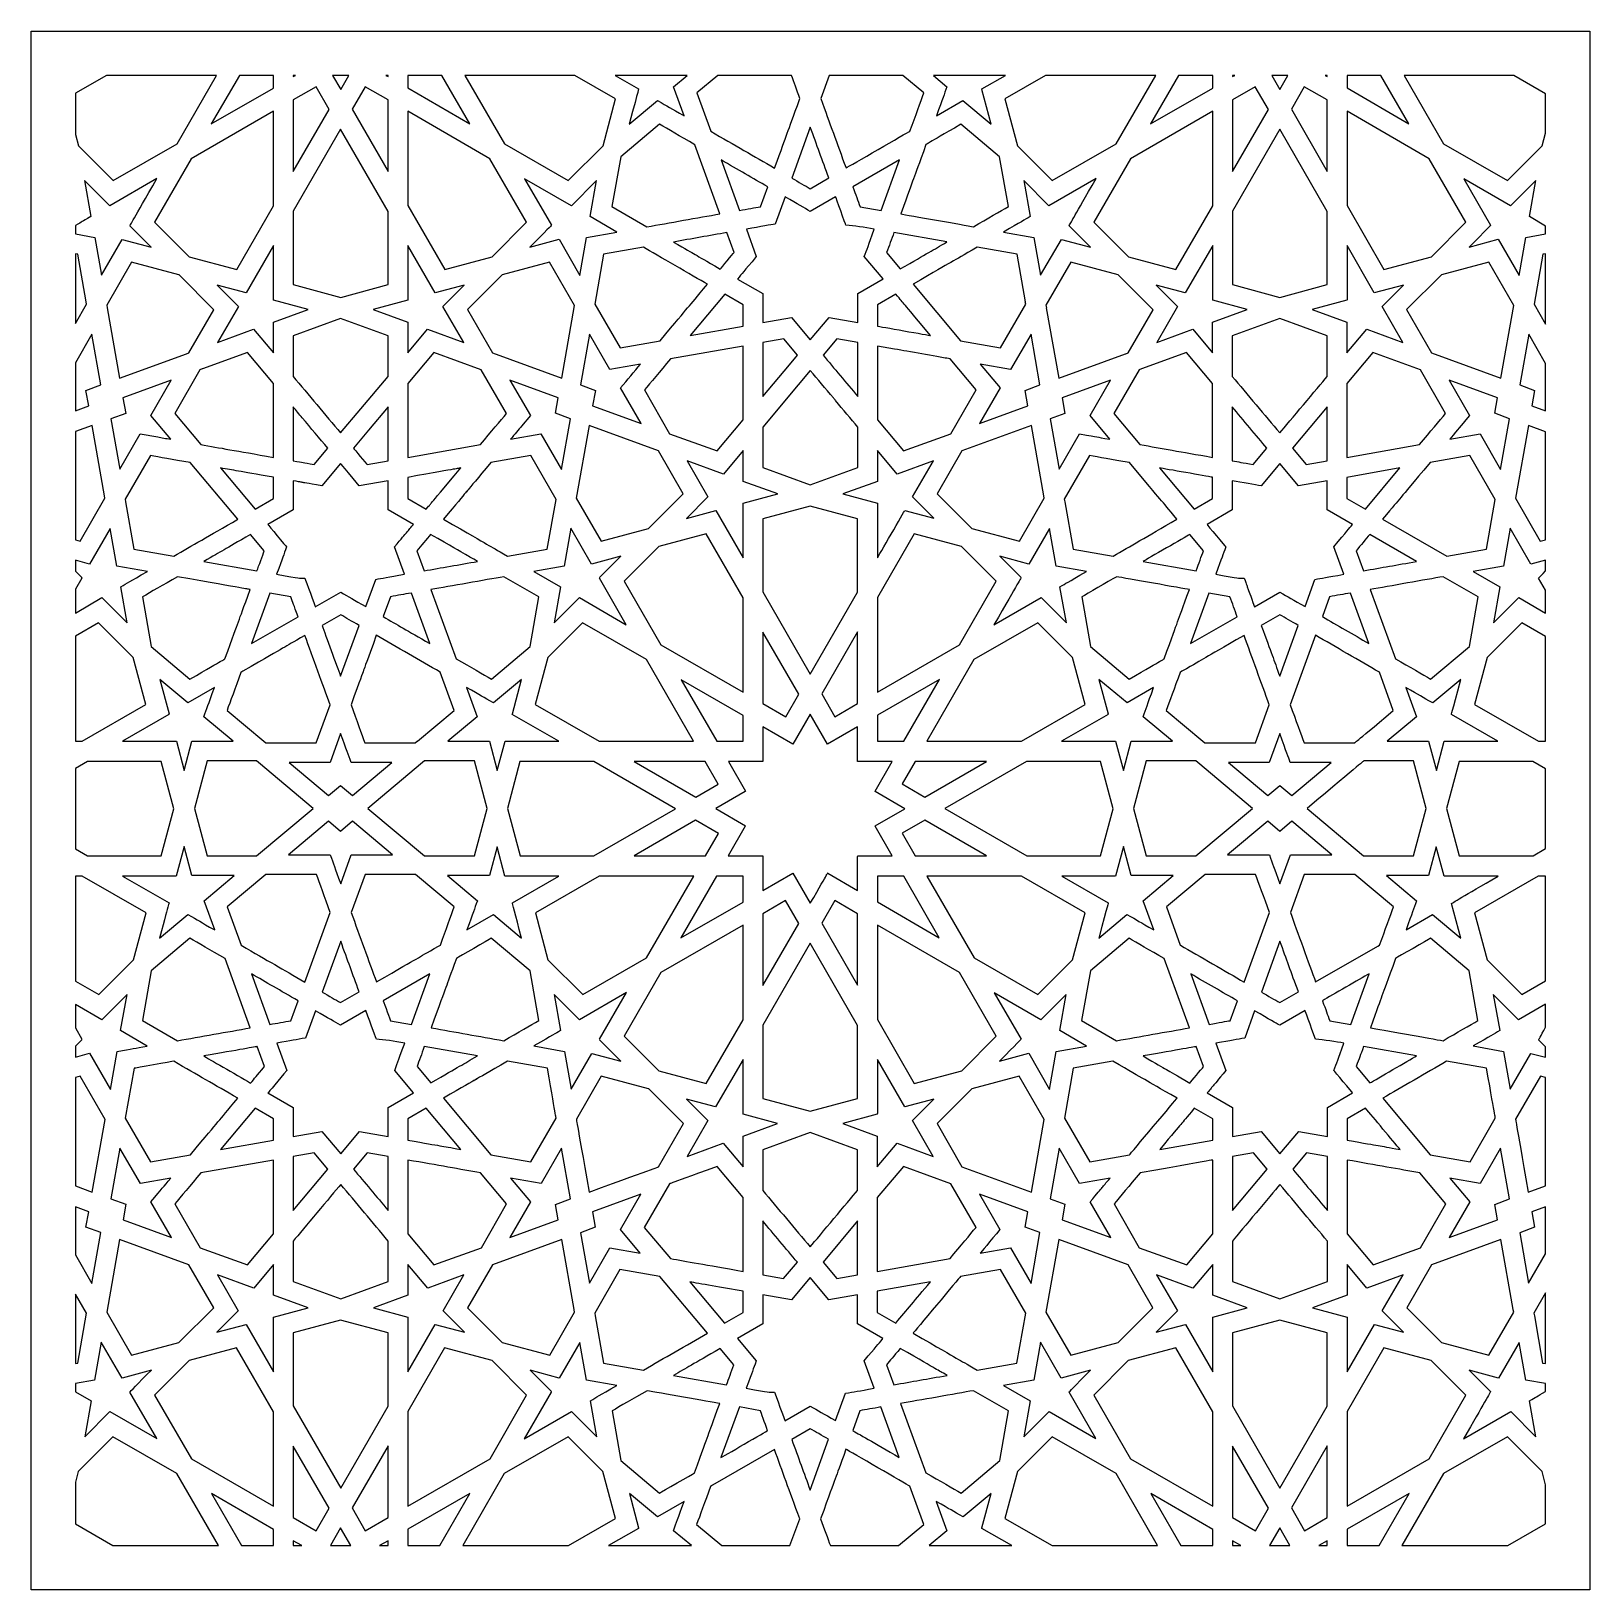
# Model space of a CAD drawing. Header units: millimetres. Extents: x -64 to 64, y -64 to 64.
import ezdxf

# ---------------------------------------------------------------- set-up
doc = ezdxf.new("R2010")
doc.units = ezdxf.units.MM
doc.header["$MEASUREMENT"] = 0
doc.layers.add('layer 1', color=7, linetype='Continuous')

msp = doc.modelspace()

# ---------------------------------------------------------------- linework, layer by layer
at = {"layer": 'layer 1', "color": 250}
for points, knots in [([(-63.5, 63.5), (-63.5, 63.5), (-63.5, -63.5), (-63.5, -63.5), (-63.5, -63.5), (-63.5, -63.5), (63.5, -63.5), (63.5, -63.5), (63.5, -63.5), (63.5, -63.5), (63.5, 63.5), (63.5, 63.5), (63.5, 63.5), (63.5, 63.5), (-63.5, 63.5), (-63.5, 63.5)], [0, 0, 0, 0, 0.2, 0.2, 0.2, 0.2, 0.4, 0.4, 0.4, 0.4, 0.6, 0.6, 0.6, 0.6, 1, 1, 1, 1]), ([(-59.9004, 58.4369), (-59.9004, 58.4369), (-57.3657, 59.9003), (-57.3657, 59.9003), (-57.3657, 59.9003), (-57.3657, 59.9003), (-48.3989, 59.9003), (-48.3989, 59.9003), (-48.3989, 59.9003), (-48.3989, 59.9003), (-51.6166, 54.3267), (-51.6166, 54.3267), (-51.6166, 54.3267), (-51.6166, 54.3267), (-56.8222, 51.3214), (-56.8222, 51.3214), (-56.8222, 51.3214), (-56.8222, 51.3214), (-59.6524, 54.1532), (-59.6524, 54.1532), (-59.6524, 54.1532), (-59.6524, 54.1532), (-59.9004, 55.0781), (-59.9004, 55.0781), (-59.9004, 55.0781), (-59.9004, 55.0781), (-59.9004, 58.4369), (-59.9004, 58.4369)], [0, 0, 0, 0, 0.125, 0.125, 0.125, 0.125, 0.25, 0.25, 0.25, 0.25, 0.375, 0.375, 0.375, 0.375, 0.5, 0.5, 0.5, 0.5, 0.625, 0.625, 0.625, 0.625, 0.75, 0.75, 0.75, 0.75, 1, 1, 1, 1]), ([(-43.7569, 59.9003), (-43.7569, 59.9003), (-43.7569, 58.8641), (-43.7569, 58.8641), (-43.7569, 58.8641), (-43.7569, 58.8641), (-48.8229, 55.9396), (-48.8229, 55.9396), (-48.8229, 55.9396), (-48.8229, 55.9396), (-46.5362, 59.9003), (-46.5362, 59.9003), (-46.5362, 59.9003), (-46.5362, 59.9003), (-43.7569, 59.9003), (-43.7569, 59.9003)], [0, 0, 0, 0, 0.2, 0.2, 0.2, 0.2, 0.4, 0.4, 0.4, 0.4, 0.6, 0.6, 0.6, 0.6, 1, 1, 1, 1]), ([(-41.9613, 59.9003), (-41.9613, 59.9003), (-42.1455, 59.7941), (-42.1455, 59.7941), (-42.1455, 59.7941), (-42.1455, 59.7941), (-42.1455, 59.9003), (-42.1455, 59.9003), (-42.1455, 59.9003), (-42.1455, 59.9003), (-41.9613, 59.9003), (-41.9613, 59.9003)], [0, 0, 0, 0, 0.25, 0.25, 0.25, 0.25, 0.5, 0.5, 0.5, 0.5, 1, 1, 1, 1]), ([(-37.6192, 59.9003), (-37.6192, 59.9003), (-38.2783, 58.759), (-38.2783, 58.759), (-38.2783, 58.759), (-38.2783, 58.759), (-38.9373, 59.9003), (-38.9373, 59.9003), (-38.9373, 59.9003), (-38.9373, 59.9003), (-37.6192, 59.9003), (-37.6192, 59.9003)], [0, 0, 0, 0, 0.25, 0.25, 0.25, 0.25, 0.5, 0.5, 0.5, 0.5, 1, 1, 1, 1]), ([(-34.422, 59.9003), (-34.422, 59.9003), (-34.422, 59.8004), (-34.422, 59.8004), (-34.422, 59.8004), (-34.422, 59.8004), (-34.5954, 59.9003), (-34.5954, 59.9003), (-34.5954, 59.9003), (-34.5954, 59.9003), (-34.422, 59.9003), (-34.422, 59.9003)], [0, 0, 0, 0, 0.25, 0.25, 0.25, 0.25, 0.5, 0.5, 0.5, 0.5, 1, 1, 1, 1]), ([(-30.0426, 59.9003), (-30.0426, 59.9003), (-27.7671, 55.9587), (-27.7671, 55.9587), (-27.7671, 55.9587), (-27.7671, 55.9587), (-32.8107, 58.8705), (-32.8107, 58.8705), (-32.8107, 58.8705), (-32.8107, 58.8705), (-32.8107, 59.9003), (-32.8107, 59.9003), (-32.8107, 59.9003), (-32.8107, 59.9003), (-30.0426, 59.9003), (-30.0426, 59.9003)], [0, 0, 0, 0, 0.2, 0.2, 0.2, 0.2, 0.4, 0.4, 0.4, 0.4, 0.6, 0.6, 0.6, 0.6, 1, 1, 1, 1]), ([(-19.213, 59.9003), (-19.213, 59.9003), (-15.8792, 57.9759), (-15.8792, 57.9759), (-15.8792, 57.9759), (-15.8792, 57.9759), (-16.9044, 54.1532), (-16.9044, 54.1532), (-16.9044, 54.1532), (-16.9044, 54.1532), (-19.7344, 51.3218), (-19.7344, 51.3218), (-19.7344, 51.3218), (-19.7344, 51.3218), (-24.94, 54.3267), (-24.94, 54.3267), (-24.94, 54.3267), (-24.94, 54.3267), (-28.1577, 59.9003), (-28.1577, 59.9003), (-28.1577, 59.9003), (-28.1577, 59.9003), (-19.213, 59.9003), (-19.213, 59.9003)], [0, 0, 0, 0, 0.14285714, 0.14285714, 0.14285714, 0.14285714, 0.28571429, 0.28571429, 0.28571429, 0.28571429, 0.42857143, 0.42857143, 0.42857143, 0.42857143, 0.57142857, 0.57142857, 0.57142857, 0.57142857, 0.71428571, 0.71428571, 0.71428571, 0.71428571, 1, 1, 1, 1]), ([(-10.0464, 59.9003), (-10.0464, 59.9003), (-11.152, 58.9725), (-11.152, 58.9725), (-11.152, 58.9725), (-11.152, 58.9725), (-10.2842, 56.5887), (-10.2842, 56.5887), (-10.2842, 56.5887), (-11.4554, 57.2643), (-11.5739, 57.3334), (-12.4777, 57.8549), (-12.4777, 57.8549), (-12.4777, 57.8549), (-14.7694, 55.9329), (-14.7694, 55.9329), (-14.7694, 55.9329), (-13.9347, 59.0441), (-14.0183, 58.7357), (-14.0032, 58.7922), (-14.0032, 58.7922), (-14.0032, 58.7922), (-15.9226, 59.9003), (-15.9226, 59.9003), (-15.9226, 59.9003), (-15.9226, 59.9003), (-10.0464, 59.9003), (-10.0464, 59.9003)], [0, 0, 0, 0, 0.125, 0.125, 0.125, 0.125, 0.25, 0.25, 0.25, 0.25, 0.375, 0.375, 0.375, 0.375, 0.5, 0.5, 0.5, 0.5, 0.625, 0.625, 0.625, 0.625, 0.75, 0.75, 0.75, 0.75, 1, 1, 1, 1]), ([(-1.5554, 59.9003), (-1.3525, 59.3429), (-1.119, 58.7029), (-0.8657, 58.008), (-0.8657, 58.008), (-2.0348, 54.7945), (-1.754, 55.566), (-2.9273, 52.3427), (-2.9273, 52.3427), (-2.9273, 52.3427), (-2.9273, 52.3427), (-2.9273, 52.3427), (-2.9273, 52.3427), (-2.9273, 52.3427), (-2.9277, 52.342), (-2.9277, 52.342), (-2.9277, 52.342), (-4.6246, 53.3217), (-6.1602, 54.2082), (-8.1291, 55.3455), (-8.1291, 55.3455), (-8.1291, 55.3455), (-8.1291, 55.3459), (-8.1291, 55.3459), (-8.1291, 55.3459), (-8.1291, 55.3459), (-9.2657, 58.4673), (-9.2657, 58.4673), (-9.2657, 58.4673), (-9.2657, 58.4673), (-7.5579, 59.9003), (-7.5579, 59.9003), (-7.5579, 59.9003), (-7.5579, 59.9003), (-1.5554, 59.9003), (-1.5554, 59.9003)], [0, 0, 0, 0, 0.1, 0.1, 0.1, 0.1, 0.2, 0.2, 0.2, 0.2, 0.3, 0.3, 0.3, 0.3, 0.4, 0.4, 0.4, 0.4, 0.5, 0.5, 0.5, 0.5, 0.6, 0.6, 0.6, 0.6, 0.7, 0.7, 0.7, 0.7, 0.8, 0.8, 0.8, 0.8, 1, 1, 1, 1]), ([(7.5276, 59.9003), (7.5276, 59.9003), (9.2361, 58.4666), (9.2361, 58.4666), (9.2361, 58.4666), (8.9757, 57.7494), (8.5721, 56.6431), (8.1044, 55.3604), (8.1044, 55.3604), (7.8744, 55.226), (3.1298, 52.4877), (2.8949, 52.3522), (2.8949, 52.3522), (2.1343, 54.4421), (1.5843, 55.9523), (0.8371, 58.008), (0.8371, 58.008), (0.8371, 58.008), (1.5254, 59.9003), (1.5254, 59.9003), (1.5254, 59.9003), (1.5254, 59.9003), (7.5276, 59.9003), (7.5276, 59.9003)], [0, 0, 0, 0, 0.14285714, 0.14285714, 0.14285714, 0.14285714, 0.28571429, 0.28571429, 0.28571429, 0.28571429, 0.42857143, 0.42857143, 0.42857143, 0.42857143, 0.57142857, 0.57142857, 0.57142857, 0.57142857, 0.71428571, 0.71428571, 0.71428571, 0.71428571, 1, 1, 1, 1]), ([(15.8923, 59.9003), (15.8923, 59.9003), (13.9728, 58.7922), (13.9728, 58.7922), (13.9728, 58.7922), (13.9728, 58.7922), (13.982, 58.7583), (13.982, 58.7583), (13.982, 58.7583), (13.982, 58.7583), (13.9619, 58.747), (13.9619, 58.747), (13.9619, 58.747), (13.9619, 58.747), (14.7165, 55.9336), (14.7165, 55.9336), (14.7165, 55.9336), (14.7165, 55.9336), (12.4255, 57.8549), (12.4255, 57.8549), (12.4255, 57.8549), (12.4255, 57.8549), (10.2612, 56.606), (10.2612, 56.606), (10.2612, 56.606), (10.7939, 58.0686), (10.8761, 58.2965), (11.1206, 58.9735), (11.1206, 58.9735), (11.1206, 58.9735), (10.0161, 59.9003), (10.0161, 59.9003), (10.0161, 59.9003), (10.0161, 59.9003), (15.8923, 59.9003), (15.8923, 59.9003)], [0, 0, 0, 0, 0.1, 0.1, 0.1, 0.1, 0.2, 0.2, 0.2, 0.2, 0.3, 0.3, 0.3, 0.3, 0.4, 0.4, 0.4, 0.4, 0.5, 0.5, 0.5, 0.5, 0.6, 0.6, 0.6, 0.6, 0.7, 0.7, 0.7, 0.7, 0.8, 0.8, 0.8, 0.8, 1, 1, 1, 1]), ([(28.1273, 59.9003), (28.1273, 59.9003), (24.9093, 54.3267), (24.9093, 54.3267), (24.9093, 54.3267), (24.9093, 54.3267), (19.7041, 51.3218), (19.7041, 51.3218), (19.7041, 51.3218), (19.7041, 51.3218), (16.8741, 54.1532), (16.8741, 54.1532), (16.8741, 54.1532), (16.8741, 54.1532), (15.8457, 57.9868), (15.8457, 57.9868), (15.8457, 57.9868), (15.8457, 57.9868), (19.1604, 59.9003), (19.1604, 59.9003), (19.1604, 59.9003), (19.1604, 59.9003), (28.1273, 59.9003), (28.1273, 59.9003)], [0, 0, 0, 0, 0.14285714, 0.14285714, 0.14285714, 0.14285714, 0.28571429, 0.28571429, 0.28571429, 0.28571429, 0.42857143, 0.42857143, 0.42857143, 0.42857143, 0.57142857, 0.57142857, 0.57142857, 0.57142857, 0.71428571, 0.71428571, 0.71428571, 0.71428571, 1, 1, 1, 1]), ([(32.7695, 59.9003), (32.7695, 59.9003), (32.7695, 58.8641), (32.7695, 58.8641), (32.7695, 58.8641), (32.7695, 58.8641), (27.7033, 55.9396), (27.7033, 55.9396), (27.7033, 55.9396), (27.7033, 55.9396), (29.99, 59.9003), (29.99, 59.9003), (29.99, 59.9003), (29.99, 59.9003), (32.7695, 59.9003), (32.7695, 59.9003)], [0, 0, 0, 0, 0.2, 0.2, 0.2, 0.2, 0.4, 0.4, 0.4, 0.4, 0.6, 0.6, 0.6, 0.6, 1, 1, 1, 1]), ([(34.5648, 59.9003), (34.5648, 59.9003), (34.3807, 59.7941), (34.3807, 59.7941), (34.3807, 59.7941), (34.3807, 59.7941), (34.3807, 59.9003), (34.3807, 59.9003), (34.3807, 59.9003), (34.3807, 59.9003), (34.5648, 59.9003), (34.5648, 59.9003)], [0, 0, 0, 0, 0.25, 0.25, 0.25, 0.25, 0.5, 0.5, 0.5, 0.5, 1, 1, 1, 1]), ([(38.9068, 59.9003), (38.9068, 59.9003), (38.2478, 58.759), (38.2478, 58.759), (38.2478, 58.759), (38.2478, 58.759), (37.5888, 59.9003), (37.5888, 59.9003), (37.5888, 59.9003), (37.5888, 59.9003), (38.9068, 59.9003), (38.9068, 59.9003)], [0, 0, 0, 0, 0.25, 0.25, 0.25, 0.25, 0.5, 0.5, 0.5, 0.5, 1, 1, 1, 1]), ([(42.1044, 59.9003), (42.1044, 59.9003), (42.1044, 59.8004), (42.1044, 59.8004), (42.1044, 59.8004), (42.1044, 59.8004), (41.9308, 59.9003), (41.9308, 59.9003), (41.9308, 59.9003), (41.9308, 59.9003), (42.1044, 59.9003), (42.1044, 59.9003)], [0, 0, 0, 0, 0.25, 0.25, 0.25, 0.25, 0.5, 0.5, 0.5, 0.5, 1, 1, 1, 1]), ([(46.4834, 59.9003), (46.4834, 59.9003), (48.7592, 55.9587), (48.7592, 55.9587), (48.7592, 55.9587), (48.7592, 55.9587), (43.7155, 58.8705), (43.7155, 58.8705), (43.7155, 58.8705), (43.7155, 58.8705), (43.7155, 59.9003), (43.7155, 59.9003), (43.7155, 59.9003), (43.7155, 59.9003), (46.4834, 59.9003), (46.4834, 59.9003)], [0, 0, 0, 0, 0.2, 0.2, 0.2, 0.2, 0.4, 0.4, 0.4, 0.4, 0.6, 0.6, 0.6, 0.6, 1, 1, 1, 1]), ([(59.9006, 55.1921), (59.9006, 55.1921), (59.6219, 54.1532), (59.6219, 54.1532), (59.6219, 54.1532), (59.6219, 54.1532), (56.7919, 51.3218), (56.7919, 51.3218), (56.7919, 51.3218), (56.7919, 51.3218), (51.5863, 54.3267), (51.5863, 54.3267), (51.5863, 54.3267), (51.5863, 54.3267), (48.3687, 59.9003), (48.3687, 59.9003), (48.3687, 59.9003), (48.3687, 59.9003), (57.313, 59.9003), (57.313, 59.9003), (57.313, 59.9003), (57.313, 59.9003), (59.9006, 58.4069), (59.9006, 58.4069), (59.9006, 58.4069), (59.9006, 58.4069), (59.9006, 55.1921), (59.9006, 55.1921)], [0, 0, 0, 0, 0.125, 0.125, 0.125, 0.125, 0.25, 0.25, 0.25, 0.25, 0.375, 0.375, 0.375, 0.375, 0.5, 0.5, 0.5, 0.5, 0.625, 0.625, 0.625, 0.625, 0.75, 0.75, 0.75, 0.75, 1, 1, 1, 1]), ([(-39.2209, 57.1264), (-39.2209, 57.1264), (-42.1455, 52.0605), (-42.1455, 52.0605), (-42.1455, 52.0605), (-42.1455, 52.0605), (-42.1455, 57.9078), (-42.1455, 57.9078), (-42.1455, 57.9078), (-42.1455, 57.9078), (-40.2903, 58.9781), (-40.2903, 58.9781), (-40.2903, 58.9781), (-40.2903, 58.9781), (-39.2209, 57.1264), (-39.2209, 57.1264)], [0, 0, 0, 0, 0.2, 0.2, 0.2, 0.2, 0.4, 0.4, 0.4, 0.4, 0.6, 0.6, 0.6, 0.6, 1, 1, 1, 1]), ([(-36.2887, 58.9781), (-36.2887, 58.9781), (-34.422, 57.9011), (-34.422, 57.9011), (-34.422, 57.9011), (-34.422, 57.9011), (-34.422, 52.0795), (-34.422, 52.0795), (-34.422, 52.0795), (-34.422, 52.0795), (-37.3469, 57.1458), (-37.3469, 57.1458), (-37.3469, 57.1458), (-37.3469, 57.1458), (-36.2887, 58.9781), (-36.2887, 58.9781)], [0, 0, 0, 0, 0.2, 0.2, 0.2, 0.2, 0.4, 0.4, 0.4, 0.4, 0.6, 0.6, 0.6, 0.6, 1, 1, 1, 1]), ([(37.3052, 57.1267), (37.3052, 57.1267), (34.3807, 52.0605), (34.3807, 52.0605), (34.3807, 52.0605), (34.3807, 52.0605), (34.3807, 57.9074), (34.3807, 57.9074), (34.3807, 57.9074), (34.3807, 57.9074), (36.2359, 58.9781), (36.2359, 58.9781), (36.2359, 58.9781), (36.2359, 58.9781), (37.3052, 57.1267), (37.3052, 57.1267)], [0, 0, 0, 0, 0.2, 0.2, 0.2, 0.2, 0.4, 0.4, 0.4, 0.4, 0.6, 0.6, 0.6, 0.6, 1, 1, 1, 1]), ([(40.2375, 58.9781), (40.2375, 58.9781), (42.1044, 57.9011), (42.1044, 57.9011), (42.1044, 57.9011), (42.1044, 57.9011), (42.1044, 52.0792), (42.1044, 52.0792), (42.1044, 52.0792), (42.1044, 52.0792), (39.1795, 57.1458), (39.1795, 57.1458), (39.1795, 57.1458), (39.1795, 57.1458), (40.2375, 58.9781), (40.2375, 58.9781)], [0, 0, 0, 0, 0.2, 0.2, 0.2, 0.2, 0.4, 0.4, 0.4, 0.4, 0.6, 0.6, 0.6, 0.6, 1, 1, 1, 1]), ([(-43.7569, 49.2693), (-43.7569, 49.2693), (-46.7513, 44.0824), (-46.7513, 44.0824), (-46.7513, 44.0824), (-46.7513, 44.0824), (-50.6185, 45.1192), (-50.6185, 45.1192), (-50.6185, 45.1192), (-50.6185, 45.1192), (-53.441, 47.9404), (-53.441, 47.9404), (-53.441, 47.9404), (-53.441, 47.9404), (-50.4566, 53.1096), (-50.4566, 53.1096), (-50.4566, 53.1096), (-50.4566, 53.1096), (-43.7569, 56.9775), (-43.7569, 56.9775), (-43.7569, 56.9775), (-43.7569, 56.9775), (-43.7569, 49.2693), (-43.7569, 49.2693)], [0, 0, 0, 0, 0.14285714, 0.14285714, 0.14285714, 0.14285714, 0.28571429, 0.28571429, 0.28571429, 0.28571429, 0.42857143, 0.42857143, 0.42857143, 0.42857143, 0.57142857, 0.57142857, 0.57142857, 0.57142857, 0.71428571, 0.71428571, 0.71428571, 0.71428571, 1, 1, 1, 1]), ([(-23.1299, 47.9263), (-23.1299, 47.9263), (-25.938, 45.1192), (-25.938, 45.1192), (-25.938, 45.1192), (-25.938, 45.1192), (-29.8052, 44.0824), (-29.8052, 44.0824), (-29.8052, 44.0824), (-29.8052, 44.0824), (-32.8107, 49.2883), (-32.8107, 49.2883), (-32.8107, 49.2883), (-32.8107, 49.2883), (-32.8107, 56.9708), (-32.8107, 56.9708), (-32.8107, 56.9708), (-32.8107, 56.9708), (-26.1225, 53.1096), (-26.1225, 53.1096), (-26.1225, 53.1096), (-26.1225, 53.1096), (-23.1299, 47.9263), (-23.1299, 47.9263)], [0, 0, 0, 0, 0.14285714, 0.14285714, 0.14285714, 0.14285714, 0.28571429, 0.28571429, 0.28571429, 0.28571429, 0.42857143, 0.42857143, 0.42857143, 0.42857143, 0.57142857, 0.57142857, 0.57142857, 0.57142857, 0.71428571, 0.71428571, 0.71428571, 0.71428571, 1, 1, 1, 1]), ([(-13.3227, 47.5657), (-13.3227, 47.5657), (-13.323, 47.5657), (-13.323, 47.5657), (-13.323, 47.5657), (-13.323, 47.5657), (-16.1752, 49.2118), (-16.1752, 49.2118), (-16.1752, 49.2118), (-16.1752, 49.2118), (-15.4608, 53.2649), (-15.4608, 53.2649), (-15.4608, 53.2649), (-15.4608, 53.2649), (-12.3077, 55.9096), (-12.3077, 55.9096), (-12.3077, 55.9096), (-11.6445, 55.5265), (-10.62, 54.9353), (-9.4333, 54.2509), (-9.4333, 54.2509), (-9.4333, 54.2509), (-7.3812, 48.6131), (-7.3812, 48.6131), (-7.3812, 48.6131), (-9.156, 48.2992), (-11.5715, 47.8741), (-13.3227, 47.5657)], [0, 0, 0, 0, 0.125, 0.125, 0.125, 0.125, 0.25, 0.25, 0.25, 0.25, 0.375, 0.375, 0.375, 0.375, 0.5, 0.5, 0.5, 0.5, 0.625, 0.625, 0.625, 0.625, 0.75, 0.75, 0.75, 0.75, 1, 1, 1, 1]), ([(12.2551, 55.9096), (12.2551, 55.9096), (15.4086, 53.2649), (15.4086, 53.2649), (15.4086, 53.2649), (15.4086, 53.2649), (16.123, 49.2118), (16.123, 49.2118), (16.123, 49.2118), (15.4647, 48.8315), (14.4498, 48.2459), (13.2747, 47.5679), (13.2747, 47.5679), (12.6171, 47.6839), (7.886, 48.5189), (7.3533, 48.6131), (7.3533, 48.6131), (7.3533, 48.6131), (7.3533, 48.6135), (7.3533, 48.6135), (7.3533, 48.6135), (7.3533, 48.6135), (7.3526, 48.6135), (7.3526, 48.6135), (7.3526, 48.6135), (8.6261, 52.113), (8.1707, 50.8621), (9.4096, 54.2667), (9.4096, 54.2667), (9.6312, 54.3959), (9.2551, 54.1786), (12.2551, 55.9096)], [0, 0, 0, 0, 0.11111111, 0.11111111, 0.11111111, 0.11111111, 0.22222222, 0.22222222, 0.22222222, 0.22222222, 0.33333333, 0.33333333, 0.33333333, 0.33333333, 0.44444444, 0.44444444, 0.44444444, 0.44444444, 0.55555556, 0.55555556, 0.55555556, 0.55555556, 0.66666667, 0.66666667, 0.66666667, 0.66666667, 0.77777778, 0.77777778, 0.77777778, 0.77777778, 1, 1, 1, 1]), ([(32.7695, 49.2697), (32.7695, 49.2697), (29.7748, 44.0824), (29.7748, 44.0824), (29.7748, 44.0824), (29.7748, 44.0824), (25.9076, 45.1192), (25.9076, 45.1192), (25.9076, 45.1192), (25.9076, 45.1192), (23.0854, 47.94), (23.0854, 47.94), (23.0854, 47.94), (23.0854, 47.94), (26.0696, 53.1096), (26.0696, 53.1096), (26.0696, 53.1096), (26.0696, 53.1096), (32.7695, 56.9775), (32.7695, 56.9775), (32.7695, 56.9775), (32.7695, 56.9775), (32.7695, 49.2697), (32.7695, 49.2697)], [0, 0, 0, 0, 0.14285714, 0.14285714, 0.14285714, 0.14285714, 0.28571429, 0.28571429, 0.28571429, 0.28571429, 0.42857143, 0.42857143, 0.42857143, 0.42857143, 0.57142857, 0.57142857, 0.57142857, 0.57142857, 0.71428571, 0.71428571, 0.71428571, 0.71428571, 1, 1, 1, 1]), ([(50.588, 45.1192), (50.588, 45.1192), (46.7208, 44.0824), (46.7208, 44.0824), (46.7208, 44.0824), (46.7208, 44.0824), (43.7155, 49.2883), (43.7155, 49.2883), (43.7155, 49.2883), (43.7155, 49.2883), (43.7155, 56.9711), (43.7155, 56.9711), (43.7155, 56.9711), (43.7155, 56.9711), (50.4038, 53.1096), (50.4038, 53.1096), (50.4038, 53.1096), (50.4038, 53.1096), (53.3964, 47.9263), (53.3964, 47.9263), (53.3964, 47.9263), (53.3964, 47.9263), (50.588, 45.1192), (50.588, 45.1192)], [0, 0, 0, 0, 0.14285714, 0.14285714, 0.14285714, 0.14285714, 0.28571429, 0.28571429, 0.28571429, 0.28571429, 0.42857143, 0.42857143, 0.42857143, 0.42857143, 0.57142857, 0.57142857, 0.57142857, 0.57142857, 0.71428571, 0.71428571, 0.71428571, 0.71428571, 1, 1, 1, 1]), ([(-42.1455, 48.8336), (-42.1455, 48.8336), (-38.2895, 55.5131), (-38.2895, 55.5131), (-38.2895, 55.5131), (-38.2895, 55.5131), (-34.422, 48.8139), (-34.422, 48.8139), (-34.422, 48.8139), (-34.422, 48.8139), (-34.422, 42.8456), (-34.422, 42.8456), (-34.422, 42.8456), (-34.422, 42.8456), (-38.2783, 41.813), (-38.2783, 41.813), (-38.2783, 41.813), (-38.2783, 41.813), (-42.1455, 42.8484), (-42.1455, 42.8484), (-42.1455, 42.8484), (-42.1455, 42.8484), (-42.1455, 48.8336), (-42.1455, 48.8336)], [0, 0, 0, 0, 0.14285714, 0.14285714, 0.14285714, 0.14285714, 0.28571429, 0.28571429, 0.28571429, 0.28571429, 0.42857143, 0.42857143, 0.42857143, 0.42857143, 0.57142857, 0.57142857, 0.57142857, 0.57142857, 0.71428571, 0.71428571, 0.71428571, 0.71428571, 1, 1, 1, 1]), ([(-1.5208, 51.5295), (-1.5208, 51.5295), (-0.0145, 55.6683), (-0.0145, 55.6683), (-0.0145, 55.6683), (0.5101, 54.2262), (0.9553, 53.0038), (1.488, 51.5401), (1.488, 51.5401), (1.488, 51.5401), (-0.0265, 50.6663), (-0.0265, 50.6663), (-0.0265, 50.6663), (-0.4516, 50.9118), (-0.9585, 51.2046), (-1.5208, 51.5295)], [0, 0, 0, 0, 0.2, 0.2, 0.2, 0.2, 0.4, 0.4, 0.4, 0.4, 0.6, 0.6, 0.6, 0.6, 1, 1, 1, 1]), ([(34.3807, 48.8336), (34.3807, 48.8336), (38.2369, 55.5131), (38.2369, 55.5131), (38.2369, 55.5131), (38.2369, 55.5131), (42.1044, 48.8139), (42.1044, 48.8139), (42.1044, 48.8139), (42.1044, 48.8139), (42.1044, 42.8456), (42.1044, 42.8456), (42.1044, 42.8456), (42.1044, 42.8456), (38.2478, 41.813), (38.2478, 41.813), (38.2478, 41.813), (38.2478, 41.813), (34.3807, 42.8484), (34.3807, 42.8484), (34.3807, 42.8484), (34.3807, 42.8484), (34.3807, 48.8336), (34.3807, 48.8336)], [0, 0, 0, 0, 0.14285714, 0.14285714, 0.14285714, 0.14285714, 0.28571429, 0.28571429, 0.28571429, 0.28571429, 0.42857143, 0.42857143, 0.42857143, 0.42857143, 0.57142857, 0.57142857, 0.57142857, 0.57142857, 0.71428571, 0.71428571, 0.71428571, 0.71428571, 1, 1, 1, 1]), ([(-4.0718, 49.1963), (-4.5572, 49.1105), (-5.1371, 49.0082), (-5.781, 48.8954), (-5.781, 48.8954), (-5.781, 48.8954), (-5.7813, 48.8961), (-5.7813, 48.8961), (-5.7813, 48.8961), (-5.7813, 48.8961), (-5.7813, 48.8961), (-5.7813, 48.8961), (-5.7813, 48.8961), (-5.7813, 48.8961), (-7.2775, 53.0059), (-7.2775, 53.0059), (-7.2775, 53.0059), (-5.9006, 52.2111), (-4.6881, 51.5108), (-3.483, 50.8152), (-3.483, 50.8152), (-3.483, 50.8152), (-4.0718, 49.1963), (-4.0718, 49.1963)], [0, 0, 0, 0, 0.14285714, 0.14285714, 0.14285714, 0.14285714, 0.28571429, 0.28571429, 0.28571429, 0.28571429, 0.42857143, 0.42857143, 0.42857143, 0.42857143, 0.57142857, 0.57142857, 0.57142857, 0.57142857, 0.71428571, 0.71428571, 0.71428571, 0.71428571, 1, 1, 1, 1]), ([(3.4509, 50.8258), (3.4509, 50.8258), (7.2538, 53.0211), (7.2538, 53.0211), (7.2538, 53.0211), (7.2538, 53.0211), (5.7527, 48.8957), (5.7527, 48.8957), (5.7527, 48.8957), (5.7527, 48.8957), (4.0421, 49.1966), (4.0421, 49.1966), (4.0421, 49.1966), (3.8731, 49.6637), (3.6812, 50.19), (3.4505, 50.8254), (3.4505, 50.8254), (3.4505, 50.8254), (3.4509, 50.8254), (3.4509, 50.8254), (3.4509, 50.8254), (3.4509, 50.8254), (3.4509, 50.8258), (3.4509, 50.8258)], [0, 0, 0, 0, 0.14285714, 0.14285714, 0.14285714, 0.14285714, 0.28571429, 0.28571429, 0.28571429, 0.28571429, 0.42857143, 0.42857143, 0.42857143, 0.42857143, 0.57142857, 0.57142857, 0.57142857, 0.57142857, 0.71428571, 0.71428571, 0.71428571, 0.71428571, 1, 1, 1, 1]), ([(-59.9004, 47.6546), (-59.2323, 48.0402), (-59.4851, 47.8945), (-58.6336, 48.3866), (-58.6336, 48.3866), (-58.6336, 48.3866), (-59.1527, 51.333), (-59.1527, 51.333), (-59.1527, 51.333), (-59.1527, 51.333), (-57.0969, 49.276), (-57.0969, 49.276), (-57.0969, 49.276), (-57.0969, 49.276), (-53.2504, 51.4967), (-53.2504, 51.4967), (-53.2504, 51.4967), (-55.207, 48.0956), (-55.4495, 47.6606), (-55.4612, 47.6402), (-55.4612, 47.6402), (-55.4612, 47.6402), (-53.7229, 45.9031), (-53.7229, 45.9031), (-53.7229, 45.9031), (-53.7229, 45.9031), (-56.0856, 46.5367), (-56.0856, 46.5367), (-56.0856, 46.5367), (-56.0856, 46.5367), (-57.7734, 43.6136), (-57.7734, 43.6136), (-57.7734, 43.6136), (-57.7734, 43.6136), (-58.3182, 46.6979), (-58.3182, 46.6979), (-58.3182, 46.6979), (-58.3182, 46.6979), (-59.9004, 46.9769), (-59.9004, 46.9769), (-59.9004, 46.9769), (-59.9004, 46.9769), (-59.9004, 47.6546), (-59.9004, 47.6546)], [0, 0, 0, 0, 0.08333333, 0.08333333, 0.08333333, 0.08333333, 0.16666667, 0.16666667, 0.16666667, 0.16666667, 0.25, 0.25, 0.25, 0.25, 0.33333333, 0.33333333, 0.33333333, 0.33333333, 0.41666667, 0.41666667, 0.41666667, 0.41666667, 0.5, 0.5, 0.5, 0.5, 0.58333333, 0.58333333, 0.58333333, 0.58333333, 0.66666667, 0.66666667, 0.66666667, 0.66666667, 0.75, 0.75, 0.75, 0.75, 0.83333333, 0.83333333, 0.83333333, 0.83333333, 1, 1, 1, 1]), ([(-15.7738, 47.1329), (-15.7738, 47.1329), (-18.2383, 46.6983), (-18.2383, 46.6983), (-18.2383, 46.6983), (-18.2383, 46.6983), (-18.7854, 43.6009), (-18.7854, 43.6009), (-18.7854, 43.6009), (-18.7854, 43.6009), (-20.4819, 46.5395), (-20.4819, 46.5395), (-20.4819, 46.5395), (-20.4819, 46.5395), (-22.8565, 45.9027), (-22.8565, 45.9027), (-22.8565, 45.9027), (-21.5096, 47.2592), (-21.1067, 47.6857), (-21.1063, 47.686), (-21.1063, 47.686), (-21.1063, 47.686), (-23.295, 51.4773), (-23.295, 51.4773), (-23.295, 51.4773), (-23.295, 51.4773), (-19.4818, 49.276), (-19.4818, 49.276), (-19.4818, 49.276), (-19.4818, 49.276), (-17.4258, 51.3334), (-17.4258, 51.3334), (-17.4258, 51.3334), (-17.4258, 51.3334), (-17.9451, 48.3859), (-17.9451, 48.3859), (-17.9451, 48.3859), (-17.9451, 48.3859), (-15.7738, 47.1329), (-15.7738, 47.1329)], [0, 0, 0, 0, 0.09090909, 0.09090909, 0.09090909, 0.09090909, 0.18181818, 0.18181818, 0.18181818, 0.18181818, 0.27272727, 0.27272727, 0.27272727, 0.27272727, 0.36363636, 0.36363636, 0.36363636, 0.36363636, 0.45454545, 0.45454545, 0.45454545, 0.45454545, 0.54545455, 0.54545455, 0.54545455, 0.54545455, 0.63636364, 0.63636364, 0.63636364, 0.63636364, 0.72727273, 0.72727273, 0.72727273, 0.72727273, 0.81818182, 0.81818182, 0.81818182, 0.81818182, 1, 1, 1, 1]), ([(17.3736, 51.333), (17.3736, 51.333), (19.4292, 49.276), (19.4292, 49.276), (19.4292, 49.276), (19.4292, 49.276), (23.2756, 51.4967), (23.2756, 51.4967), (23.2756, 51.4967), (21.4401, 48.3073), (21.3106, 48.0723), (21.0651, 47.6402), (21.0651, 47.6402), (21.0651, 47.6402), (22.8036, 45.9031), (22.8036, 45.9031), (22.8036, 45.9031), (22.8036, 45.9031), (20.4407, 46.5367), (20.4407, 46.5367), (20.4407, 46.5367), (20.4407, 46.5367), (18.753, 43.6132), (18.753, 43.6132), (18.753, 43.6132), (18.753, 43.6132), (18.2079, 46.6979), (18.2079, 46.6979), (18.2079, 46.6979), (18.2079, 46.6979), (15.7261, 47.1353), (15.7261, 47.1353), (15.7261, 47.1353), (17.1619, 47.964), (17.4477, 48.1295), (17.8925, 48.3866), (17.8925, 48.3866), (17.8925, 48.3866), (17.3736, 51.333), (17.3736, 51.333)], [0, 0, 0, 0, 0.09090909, 0.09090909, 0.09090909, 0.09090909, 0.18181818, 0.18181818, 0.18181818, 0.18181818, 0.27272727, 0.27272727, 0.27272727, 0.27272727, 0.36363636, 0.36363636, 0.36363636, 0.36363636, 0.45454545, 0.45454545, 0.45454545, 0.45454545, 0.54545455, 0.54545455, 0.54545455, 0.54545455, 0.63636364, 0.63636364, 0.63636364, 0.63636364, 0.72727273, 0.72727273, 0.72727273, 0.72727273, 0.81818182, 0.81818182, 0.81818182, 0.81818182, 1, 1, 1, 1]), ([(59.9006, 46.9826), (59.9006, 46.9826), (58.2877, 46.6983), (58.2877, 46.6983), (58.2877, 46.6983), (58.2877, 46.6983), (57.7409, 43.6005), (57.7409, 43.6005), (57.7409, 43.6005), (57.7409, 43.6005), (56.044, 46.5395), (56.044, 46.5395), (56.044, 46.5395), (56.044, 46.5395), (53.6702, 45.9027), (53.6702, 45.9027), (53.6702, 45.9027), (55.063, 47.3057), (55.4196, 47.6857), (55.42, 47.686), (55.42, 47.686), (55.42, 47.686), (53.2313, 51.4773), (53.2313, 51.4773), (53.2313, 51.4773), (53.2313, 51.4773), (57.0442, 49.276), (57.0442, 49.276), (57.0442, 49.276), (57.0442, 49.276), (59.1005, 51.3334), (59.1005, 51.3334), (59.1005, 51.3334), (59.1005, 51.3334), (58.5812, 48.3859), (58.5812, 48.3859), (58.5812, 48.3859), (58.5812, 48.3859), (59.9006, 47.6246), (59.9006, 47.6246), (59.9006, 47.6246), (59.9006, 47.6246), (59.9006, 46.9826), (59.9006, 46.9826)], [0, 0, 0, 0, 0.08333333, 0.08333333, 0.08333333, 0.08333333, 0.16666667, 0.16666667, 0.16666667, 0.16666667, 0.25, 0.25, 0.25, 0.25, 0.33333333, 0.33333333, 0.33333333, 0.33333333, 0.41666667, 0.41666667, 0.41666667, 0.41666667, 0.5, 0.5, 0.5, 0.5, 0.58333333, 0.58333333, 0.58333333, 0.58333333, 0.66666667, 0.66666667, 0.66666667, 0.66666667, 0.75, 0.75, 0.75, 0.75, 0.83333333, 0.83333333, 0.83333333, 0.83333333, 1, 1, 1, 1]), ([(-0.0261, 48.8199), (-0.0261, 48.8199), (2.0433, 50.0137), (2.0433, 50.0137), (2.0433, 50.0137), (2.044, 50.0122), (2.8868, 47.6906), (2.8875, 47.6892), (2.8875, 47.6892), (3.5302, 47.6451), (4.4115, 47.5086), (5.1968, 47.3689), (5.1968, 47.3689), (4.7075, 46.0262), (4.5935, 45.7122), (4.3836, 45.1351), (4.3836, 45.1351), (4.3836, 45.1351), (5.9094, 43.3162), (5.9094, 43.3162), (5.9094, 43.3162), (5.9094, 43.3162), (5.9094, 43.3158), (5.9094, 43.3158), (5.9094, 43.3158), (5.9094, 43.3158), (3.8534, 42.1277), (3.8534, 42.1277), (3.8534, 42.1277), (3.8534, 41.9213), (3.8534, 40.1846), (3.8534, 39.7503), (3.8534, 39.7503), (3.8534, 39.7503), (1.5141, 40.1648), (1.5141, 40.1648), (1.5141, 40.1648), (1.5141, 40.1648), (-0.0155, 38.3431), (-0.0155, 38.3431), (-0.0155, 38.3431), (-0.0155, 38.3431), (-1.5416, 40.1645), (-1.5416, 40.1645), (-1.5416, 40.1645), (-1.5416, 40.1645), (-3.8816, 39.7517), (-3.8816, 39.7517), (-3.8816, 39.7517), (-3.8816, 39.7517), (-3.8816, 42.1139), (-3.8816, 42.1139), (-3.8816, 42.1139), (-3.8816, 42.1139), (-5.9471, 43.3066), (-5.9471, 43.3066), (-5.9471, 43.3066), (-5.5577, 43.772), (-5.4635, 43.8838), (-4.414, 45.1351), (-4.414, 45.1351), (-4.414, 45.1351), (-5.2261, 47.3685), (-5.2261, 47.3685), (-5.2261, 47.3685), (-3.9949, 47.5844), (-3.2364, 47.7195), (-2.8836, 47.782), (-2.8836, 47.782), (-2.8836, 47.782), (-2.0761, 50.0027), (-2.0761, 50.0027), (-2.0761, 50.0027), (-0.992, 49.3762), (-0.5253, 49.1074), (-0.0261, 48.8199)], [0, 0, 0, 0, 0.05, 0.05, 0.05, 0.05, 0.1, 0.1, 0.1, 0.1, 0.15, 0.15, 0.15, 0.15, 0.2, 0.2, 0.2, 0.2, 0.25, 0.25, 0.25, 0.25, 0.3, 0.3, 0.3, 0.3, 0.35, 0.35, 0.35, 0.35, 0.4, 0.4, 0.4, 0.4, 0.45, 0.45, 0.45, 0.45, 0.5, 0.5, 0.5, 0.5, 0.55, 0.55, 0.55, 0.55, 0.6, 0.6, 0.6, 0.6, 0.65, 0.65, 0.65, 0.65, 0.7, 0.7, 0.7, 0.7, 0.75, 0.75, 0.75, 0.75, 0.8, 0.8, 0.8, 0.8, 0.85, 0.85, 0.85, 0.85, 0.9, 0.9, 0.9, 0.9, 1, 1, 1, 1]), ([(-6.8259, 47.0863), (-6.8259, 47.0863), (-6.2329, 45.4558), (-6.2329, 45.4558), (-6.2329, 45.4558), (-6.3105, 45.3648), (-7.2644, 44.2253), (-7.3537, 44.1187), (-7.3537, 44.1187), (-9.8404, 45.5545), (-9.0219, 45.0818), (-11.1672, 46.3208), (-11.1672, 46.3208), (-9.7049, 46.5783), (-8.1862, 46.8461), (-6.8259, 47.0863)], [0, 0, 0, 0, 0.2, 0.2, 0.2, 0.2, 0.4, 0.4, 0.4, 0.4, 0.6, 0.6, 0.6, 0.6, 1, 1, 1, 1]), ([(11.1206, 46.3236), (9.9254, 45.6332), (9.6143, 45.4544), (7.3166, 44.1283), (7.3166, 44.1283), (7.3166, 44.1283), (6.2025, 45.4558), (6.2025, 45.4558), (6.2025, 45.4558), (6.3945, 45.9832), (6.6089, 46.572), (6.7966, 47.087), (6.7966, 47.087), (6.7966, 47.087), (11.1206, 46.3236), (11.1206, 46.3236)], [0, 0, 0, 0, 0.2, 0.2, 0.2, 0.2, 0.4, 0.4, 0.4, 0.4, 0.6, 0.6, 0.6, 0.6, 1, 1, 1, 1]), ([(-40.9423, 40.8213), (-40.9423, 40.8213), (-43.7578, 39.7958), (-43.7578, 39.7958), (-43.7578, 39.7958), (-43.7578, 39.4829), (-43.7578, 37.5959), (-43.7578, 37.2801), (-43.7578, 37.2801), (-43.7578, 37.2801), (-45.3745, 39.2074), (-45.3745, 39.2074), (-45.3745, 39.2074), (-45.3745, 39.2074), (-48.3064, 38.1413), (-48.3064, 38.1413), (-48.3064, 38.1413), (-48.3064, 38.1413), (-46.6159, 41.0693), (-46.6159, 41.0693), (-46.6159, 41.0693), (-46.6159, 41.0693), (-48.3541, 42.8071), (-48.3541, 42.8071), (-48.3541, 42.8071), (-48.3541, 42.8071), (-45.9905, 42.1732), (-45.9905, 42.1732), (-45.9905, 42.1732), (-45.9905, 42.1732), (-43.7569, 46.0424), (-43.7569, 46.0424), (-43.7569, 46.0424), (-43.7569, 46.0424), (-43.7569, 41.5752), (-43.7569, 41.5752), (-43.7569, 41.5752), (-43.7569, 41.5752), (-40.9423, 40.8213), (-40.9423, 40.8213)], [0, 0, 0, 0, 0.09090909, 0.09090909, 0.09090909, 0.09090909, 0.18181818, 0.18181818, 0.18181818, 0.18181818, 0.27272727, 0.27272727, 0.27272727, 0.27272727, 0.36363636, 0.36363636, 0.36363636, 0.36363636, 0.45454545, 0.45454545, 0.45454545, 0.45454545, 0.54545455, 0.54545455, 0.54545455, 0.54545455, 0.63636364, 0.63636364, 0.63636364, 0.63636364, 0.72727273, 0.72727273, 0.72727273, 0.72727273, 0.81818182, 0.81818182, 0.81818182, 0.81818182, 1, 1, 1, 1]), ([(-32.8223, 41.6175), (-32.8223, 41.6175), (-32.8107, 41.6207), (-32.8107, 41.6207), (-32.8107, 41.6207), (-32.8107, 41.6207), (-32.8107, 46.023), (-32.8107, 46.023), (-32.8107, 46.023), (-32.8107, 46.023), (-30.588, 42.1732), (-30.588, 42.1732), (-30.588, 42.1732), (-30.588, 42.1732), (-28.2134, 42.8099), (-28.2134, 42.8099), (-28.2134, 42.8099), (-28.2134, 42.8099), (-29.9518, 41.0722), (-29.9518, 41.0722), (-29.9518, 41.0722), (-29.9518, 41.0722), (-28.2564, 38.1353), (-28.2564, 38.1353), (-28.2564, 38.1353), (-28.2564, 38.1353), (-31.2041, 39.2074), (-31.2041, 39.2074), (-31.2041, 39.2074), (-31.2041, 39.2074), (-32.8229, 37.278), (-32.8229, 37.278), (-32.8229, 37.278), (-32.8229, 37.278), (-32.8229, 39.7962), (-32.8229, 39.7962), (-32.8229, 39.7962), (-32.8229, 39.7962), (-35.6376, 40.8213), (-35.6376, 40.8213), (-35.6376, 40.8213), (-35.6376, 40.8213), (-32.8223, 41.5752), (-32.8223, 41.5752), (-32.8223, 41.5752), (-32.8223, 41.5752), (-32.8223, 41.6175), (-32.8223, 41.6175)], [0, 0, 0, 0, 0.07692308, 0.07692308, 0.07692308, 0.07692308, 0.15384615, 0.15384615, 0.15384615, 0.15384615, 0.23076923, 0.23076923, 0.23076923, 0.23076923, 0.30769231, 0.30769231, 0.30769231, 0.30769231, 0.38461538, 0.38461538, 0.38461538, 0.38461538, 0.46153846, 0.46153846, 0.46153846, 0.46153846, 0.53846154, 0.53846154, 0.53846154, 0.53846154, 0.61538462, 0.61538462, 0.61538462, 0.61538462, 0.69230769, 0.69230769, 0.69230769, 0.69230769, 0.76923077, 0.76923077, 0.76923077, 0.76923077, 0.84615385, 0.84615385, 0.84615385, 0.84615385, 1, 1, 1, 1]), ([(-12.2608, 38.2736), (-12.2608, 38.2736), (-15.5138, 37.6996), (-15.5138, 37.6996), (-15.5138, 37.6996), (-15.5138, 37.6996), (-17.5736, 41.2637), (-17.5736, 41.2637), (-17.5736, 41.2637), (-17.5736, 41.2637), (-16.8578, 45.3171), (-16.8578, 45.3171), (-16.8578, 45.3171), (-16.8578, 45.3171), (-13.6183, 45.889), (-13.6183, 45.889), (-13.6183, 45.889), (-12.4975, 45.2416), (-9.5956, 43.5659), (-8.3972, 42.8738), (-8.3972, 42.8738), (-10.2471, 40.671), (-9.5772, 41.4687), (-12.2608, 38.2736)], [0, 0, 0, 0, 0.14285714, 0.14285714, 0.14285714, 0.14285714, 0.28571429, 0.28571429, 0.28571429, 0.28571429, 0.42857143, 0.42857143, 0.42857143, 0.42857143, 0.57142857, 0.57142857, 0.57142857, 0.57142857, 0.71428571, 0.71428571, 0.71428571, 0.71428571, 1, 1, 1, 1]), ([(17.5366, 41.2524), (17.5366, 41.2524), (15.4834, 37.6992), (15.4834, 37.6992), (15.4834, 37.6992), (15.4834, 37.6992), (12.2301, 38.2722), (12.2301, 38.2722), (12.2301, 38.2722), (12.2301, 38.2722), (8.3605, 42.8833), (8.3605, 42.8833), (8.3605, 42.8833), (11.9973, 44.9823), (11.2085, 44.5266), (13.5703, 45.8911), (13.5703, 45.8911), (13.5703, 45.8911), (16.8271, 45.3168), (16.8271, 45.3168), (16.8271, 45.3168), (16.8271, 45.3168), (17.5087, 41.4588), (17.5087, 41.4588), (17.5087, 41.4588), (17.5087, 41.4588), (17.5024, 41.4475), (17.5024, 41.4475), (17.5024, 41.4475), (17.5024, 41.4475), (17.5366, 41.2524), (17.5366, 41.2524)], [0, 0, 0, 0, 0.11111111, 0.11111111, 0.11111111, 0.11111111, 0.22222222, 0.22222222, 0.22222222, 0.22222222, 0.33333333, 0.33333333, 0.33333333, 0.33333333, 0.44444444, 0.44444444, 0.44444444, 0.44444444, 0.55555556, 0.55555556, 0.55555556, 0.55555556, 0.66666667, 0.66666667, 0.66666667, 0.66666667, 0.77777778, 0.77777778, 0.77777778, 0.77777778, 1, 1, 1, 1]), ([(35.584, 40.8213), (35.584, 40.8213), (32.7685, 39.7958), (32.7685, 39.7958), (32.7685, 39.7958), (32.7685, 39.7958), (32.7685, 37.2801), (32.7685, 37.2801), (32.7685, 37.2801), (32.7685, 37.2801), (31.1513, 39.2074), (31.1513, 39.2074), (31.1513, 39.2074), (31.1513, 39.2074), (28.2198, 38.1413), (28.2198, 38.1413), (28.2198, 38.1413), (28.2198, 38.1413), (29.9103, 41.0693), (29.9103, 41.0693), (29.9103, 41.0693), (29.9103, 41.0693), (28.1721, 42.8071), (28.1721, 42.8071), (28.1721, 42.8071), (28.1721, 42.8071), (30.5354, 42.1732), (30.5354, 42.1732), (30.5354, 42.1732), (30.5354, 42.1732), (32.7695, 46.0428), (32.7695, 46.0428), (32.7695, 46.0428), (32.7695, 46.0428), (32.7695, 41.5752), (32.7695, 41.5752), (32.7695, 41.5752), (32.7695, 41.5752), (35.584, 40.8213), (35.584, 40.8213)], [0, 0, 0, 0, 0.09090909, 0.09090909, 0.09090909, 0.09090909, 0.18181818, 0.18181818, 0.18181818, 0.18181818, 0.27272727, 0.27272727, 0.27272727, 0.27272727, 0.36363636, 0.36363636, 0.36363636, 0.36363636, 0.45454545, 0.45454545, 0.45454545, 0.45454545, 0.54545455, 0.54545455, 0.54545455, 0.54545455, 0.63636364, 0.63636364, 0.63636364, 0.63636364, 0.72727273, 0.72727273, 0.72727273, 0.72727273, 0.81818182, 0.81818182, 0.81818182, 0.81818182, 1, 1, 1, 1]), ([(43.7042, 41.6175), (43.7042, 41.6175), (43.7155, 41.6207), (43.7155, 41.6207), (43.7155, 41.6207), (43.7155, 41.6207), (43.7155, 46.023), (43.7155, 46.023), (43.7155, 46.023), (43.7155, 46.023), (45.938, 42.1732), (45.938, 42.1732), (45.938, 42.1732), (45.938, 42.1732), (48.3129, 42.8099), (48.3129, 42.8099), (48.3129, 42.8099), (48.3129, 42.8099), (46.5744, 41.0722), (46.5744, 41.0722), (46.5744, 41.0722), (46.5744, 41.0722), (48.2699, 38.1353), (48.2699, 38.1353), (48.2699, 38.1353), (48.2699, 38.1353), (45.3221, 39.2074), (45.3221, 39.2074), (45.3221, 39.2074), (45.3221, 39.2074), (43.7032, 37.278), (43.7032, 37.278), (43.7032, 37.278), (43.7032, 37.5934), (43.7032, 39.4808), (43.7032, 39.7958), (43.7032, 39.7958), (43.7032, 39.7958), (40.8884, 40.821), (40.8884, 40.821), (40.8884, 40.821), (40.8884, 40.821), (43.7042, 41.5752), (43.7042, 41.5752), (43.7042, 41.5752), (43.7042, 41.5752), (43.7042, 41.6175), (43.7042, 41.6175)], [0, 0, 0, 0, 0.07692308, 0.07692308, 0.07692308, 0.07692308, 0.15384615, 0.15384615, 0.15384615, 0.15384615, 0.23076923, 0.23076923, 0.23076923, 0.23076923, 0.30769231, 0.30769231, 0.30769231, 0.30769231, 0.38461538, 0.38461538, 0.38461538, 0.38461538, 0.46153846, 0.46153846, 0.46153846, 0.46153846, 0.53846154, 0.53846154, 0.53846154, 0.53846154, 0.61538462, 0.61538462, 0.61538462, 0.61538462, 0.69230769, 0.69230769, 0.69230769, 0.69230769, 0.76923077, 0.76923077, 0.76923077, 0.76923077, 0.84615385, 0.84615385, 0.84615385, 0.84615385, 1, 1, 1, 1]), ([(-59.9004, 45.3524), (-59.9004, 45.3524), (-59.6988, 45.3168), (-59.6988, 45.3168), (-59.6988, 45.3168), (-59.6988, 45.3168), (-59.0174, 41.4588), (-59.0174, 41.4588), (-59.0174, 41.4588), (-59.0174, 41.4588), (-59.0238, 41.4475), (-59.0238, 41.4475), (-59.0238, 41.4475), (-59.0238, 41.4475), (-58.9896, 41.2524), (-58.9896, 41.2524), (-58.9896, 41.2524), (-58.9896, 41.2524), (-59.9004, 39.6762), (-59.9004, 39.6762), (-59.9004, 39.6762), (-59.9004, 39.6762), (-59.9004, 45.3524), (-59.9004, 45.3524)], [0, 0, 0, 0, 0.14285714, 0.14285714, 0.14285714, 0.14285714, 0.28571429, 0.28571429, 0.28571429, 0.28571429, 0.42857143, 0.42857143, 0.42857143, 0.42857143, 0.57142857, 0.57142857, 0.57142857, 0.57142857, 0.71428571, 0.71428571, 0.71428571, 0.71428571, 1, 1, 1, 1]), ([(-57.3406, 41.1632), (-57.3406, 41.1632), (-55.314, 44.6737), (-55.314, 44.6737), (-55.314, 44.6737), (-55.314, 44.6737), (-51.4581, 43.6397), (-51.4581, 43.6397), (-51.4581, 43.6397), (-51.4581, 43.6397), (-51.458, 43.6393), (-51.458, 43.6393), (-51.458, 43.6393), (-51.458, 43.6393), (-51.4466, 43.6365), (-51.4466, 43.6365), (-51.4466, 43.6365), (-51.4466, 43.6365), (-48.6152, 40.8062), (-48.6152, 40.8062), (-48.6152, 40.8062), (-48.6152, 40.8062), (-50.6446, 37.2911), (-50.6446, 37.2911), (-50.6446, 37.2911), (-50.6446, 37.2911), (-50.8445, 37.2184), (-50.8445, 37.2184), (-50.8445, 37.2184), (-50.8445, 37.2184), (-50.8484, 37.2114), (-50.8484, 37.2114), (-50.8484, 37.2114), (-50.8484, 37.2114), (-56.3029, 35.2256), (-56.3029, 35.2256), (-56.3029, 35.2256), (-56.3029, 35.2256), (-57.3127, 40.9568), (-57.3127, 40.9568), (-57.3127, 40.9568), (-57.3127, 40.9568), (-57.3061, 40.9681), (-57.3061, 40.9681), (-57.3061, 40.9681), (-57.3061, 40.9681), (-57.3406, 41.1632), (-57.3406, 41.1632)], [0, 0, 0, 0, 0.07692308, 0.07692308, 0.07692308, 0.07692308, 0.15384615, 0.15384615, 0.15384615, 0.15384615, 0.23076923, 0.23076923, 0.23076923, 0.23076923, 0.30769231, 0.30769231, 0.30769231, 0.30769231, 0.38461538, 0.38461538, 0.38461538, 0.38461538, 0.46153846, 0.46153846, 0.46153846, 0.46153846, 0.53846154, 0.53846154, 0.53846154, 0.53846154, 0.61538462, 0.61538462, 0.61538462, 0.61538462, 0.69230769, 0.69230769, 0.69230769, 0.69230769, 0.76923077, 0.76923077, 0.76923077, 0.76923077, 0.84615385, 0.84615385, 0.84615385, 0.84615385, 1, 1, 1, 1]), ([(-20.265, 35.2287), (-20.265, 35.2287), (-25.9193, 37.2872), (-25.9193, 37.2872), (-25.9193, 37.2872), (-25.9193, 37.2872), (-27.9523, 40.809), (-27.9523, 40.809), (-27.9523, 40.809), (-27.9523, 40.809), (-25.121, 43.6393), (-25.121, 43.6393), (-25.121, 43.6393), (-25.121, 43.6393), (-21.2538, 44.6761), (-21.2538, 44.6761), (-21.2538, 44.6761), (-21.2538, 44.6761), (-19.2207, 41.1547), (-19.2207, 41.1547), (-19.2207, 41.1547), (-19.2207, 41.1547), (-20.265, 35.2287), (-20.265, 35.2287)], [0, 0, 0, 0, 0.14285714, 0.14285714, 0.14285714, 0.14285714, 0.28571429, 0.28571429, 0.28571429, 0.28571429, 0.42857143, 0.42857143, 0.42857143, 0.42857143, 0.57142857, 0.57142857, 0.57142857, 0.57142857, 0.71428571, 0.71428571, 0.71428571, 0.71428571, 1, 1, 1, 1]), ([(25.8819, 37.2911), (25.8819, 37.2911), (25.6819, 37.2184), (25.6819, 37.2184), (25.6819, 37.2184), (25.6819, 37.2184), (25.678, 37.2114), (25.678, 37.2114), (25.678, 37.2114), (25.678, 37.2114), (20.2233, 35.2256), (20.2233, 35.2256), (20.2233, 35.2256), (20.2233, 35.2256), (19.2133, 40.9568), (19.2133, 40.9568), (19.2133, 40.9568), (19.2133, 40.9568), (19.22, 40.9681), (19.22, 40.9681), (19.22, 40.9681), (19.22, 40.9681), (19.1855, 41.1632), (19.1855, 41.1632), (19.1855, 41.1632), (19.1855, 41.1632), (21.2122, 44.6737), (21.2122, 44.6737), (21.2122, 44.6737), (21.2122, 44.6737), (25.0684, 43.6397), (25.0684, 43.6397), (25.0684, 43.6397), (25.0684, 43.6397), (25.0684, 43.6393), (25.0684, 43.6393), (25.0684, 43.6393), (25.0684, 43.6393), (25.0797, 43.6365), (25.0797, 43.6365), (25.0797, 43.6365), (25.0797, 43.6365), (27.9111, 40.8062), (27.9111, 40.8062), (27.9111, 40.8062), (27.9111, 40.8062), (25.8819, 37.2911), (25.8819, 37.2911)], [0, 0, 0, 0, 0.07692308, 0.07692308, 0.07692308, 0.07692308, 0.15384615, 0.15384615, 0.15384615, 0.15384615, 0.23076923, 0.23076923, 0.23076923, 0.23076923, 0.30769231, 0.30769231, 0.30769231, 0.30769231, 0.38461538, 0.38461538, 0.38461538, 0.38461538, 0.46153846, 0.46153846, 0.46153846, 0.46153846, 0.53846154, 0.53846154, 0.53846154, 0.53846154, 0.61538462, 0.61538462, 0.61538462, 0.61538462, 0.69230769, 0.69230769, 0.69230769, 0.69230769, 0.76923077, 0.76923077, 0.76923077, 0.76923077, 0.84615385, 0.84615385, 0.84615385, 0.84615385, 1, 1, 1, 1]), ([(56.2614, 35.2287), (56.2614, 35.2287), (50.6067, 37.2872), (50.6067, 37.2872), (50.6067, 37.2872), (50.6067, 37.2872), (48.5736, 40.809), (48.5736, 40.809), (48.5736, 40.809), (48.5736, 40.809), (51.405, 43.6393), (51.405, 43.6393), (51.405, 43.6393), (51.405, 43.6393), (55.2725, 44.6761), (55.2725, 44.6761), (55.2725, 44.6761), (55.2725, 44.6761), (57.3056, 41.1547), (57.3056, 41.1547), (57.3056, 41.1547), (57.3056, 41.1547), (56.2614, 35.2287), (56.2614, 35.2287)], [0, 0, 0, 0, 0.14285714, 0.14285714, 0.14285714, 0.14285714, 0.28571429, 0.28571429, 0.28571429, 0.28571429, 0.42857143, 0.42857143, 0.42857143, 0.42857143, 0.57142857, 0.57142857, 0.57142857, 0.57142857, 0.71428571, 0.71428571, 0.71428571, 0.71428571, 1, 1, 1, 1]), ([(59.9006, 39.624), (59.9006, 39.624), (58.9527, 41.2637), (58.9527, 41.2637), (58.9527, 41.2637), (58.9527, 41.2637), (59.6685, 45.3171), (59.6685, 45.3171), (59.6685, 45.3171), (59.6685, 45.3171), (59.9006, 45.3581), (59.9006, 45.3581), (59.9006, 45.3581), (59.9006, 45.3581), (59.9006, 39.624), (59.9006, 39.624)], [0, 0, 0, 0, 0.2, 0.2, 0.2, 0.2, 0.4, 0.4, 0.4, 0.4, 0.6, 0.6, 0.6, 0.6, 1, 1, 1, 1]), ([(-5.4815, 39.4695), (-5.4815, 39.4695), (-9.8079, 38.7064), (-9.8079, 38.7064), (-9.8079, 38.7064), (-9.8079, 38.7064), (-6.9899, 42.0613), (-6.9899, 42.0613), (-6.9899, 42.0613), (-6.9899, 42.0613), (-6.9889, 42.0606), (-6.9889, 42.0606), (-6.9889, 42.0606), (-6.9889, 42.0606), (-6.9889, 42.0606), (-6.9889, 42.0606), (-6.9889, 42.0606), (-6.9889, 42.0606), (-5.4815, 41.19), (-5.4815, 41.19), (-5.4815, 41.19), (-5.4815, 41.19), (-5.4815, 39.4695), (-5.4815, 39.4695)], [0, 0, 0, 0, 0.14285714, 0.14285714, 0.14285714, 0.14285714, 0.28571429, 0.28571429, 0.28571429, 0.28571429, 0.42857143, 0.42857143, 0.42857143, 0.42857143, 0.57142857, 0.57142857, 0.57142857, 0.57142857, 0.71428571, 0.71428571, 0.71428571, 0.71428571, 1, 1, 1, 1]), ([(9.7779, 38.705), (9.7614, 38.7078), (5.4772, 39.4631), (5.4532, 39.4677), (5.4532, 39.4677), (5.4532, 39.4677), (5.4532, 41.2041), (5.4532, 41.2041), (5.4532, 41.2041), (5.4532, 41.2041), (6.9536, 42.0712), (6.9536, 42.0712), (6.9536, 42.0712), (7.8034, 41.0584), (7.233, 41.7382), (9.7779, 38.705)], [0, 0, 0, 0, 0.2, 0.2, 0.2, 0.2, 0.4, 0.4, 0.4, 0.4, 0.6, 0.6, 0.6, 0.6, 1, 1, 1, 1]), ([(-36.6324, 32.7367), (-36.6324, 32.7367), (-38.2889, 30.7615), (-38.2889, 30.7615), (-38.2889, 30.7615), (-39.5252, 32.2333), (-40.932, 33.9115), (-42.158, 35.3734), (-42.158, 35.3734), (-42.158, 35.3734), (-42.158, 38.6761), (-42.158, 38.6761), (-42.158, 38.6761), (-42.158, 38.6761), (-38.2904, 40.0847), (-38.2904, 40.0847), (-38.2904, 40.0847), (-38.2904, 40.0847), (-34.4229, 38.6761), (-34.4229, 38.6761), (-34.4229, 38.6761), (-34.4229, 38.6761), (-34.4229, 35.3716), (-34.4229, 35.3716), (-34.4229, 35.3716), (-34.4229, 35.3716), (-36.6324, 32.7367), (-36.6324, 32.7367)], [0, 0, 0, 0, 0.125, 0.125, 0.125, 0.125, 0.25, 0.25, 0.25, 0.25, 0.375, 0.375, 0.375, 0.375, 0.5, 0.5, 0.5, 0.5, 0.625, 0.625, 0.625, 0.625, 0.75, 0.75, 0.75, 0.75, 1, 1, 1, 1]), ([(38.2372, 30.7615), (37.0463, 32.1793), (35.5632, 33.9482), (34.3683, 35.3734), (34.3683, 35.3734), (34.3683, 35.3734), (34.3683, 38.6761), (34.3683, 38.6761), (34.3683, 38.6761), (34.3683, 38.6761), (38.2358, 40.0847), (38.2358, 40.0847), (38.2358, 40.0847), (38.2358, 40.0847), (42.1033, 38.6761), (42.1033, 38.6761), (42.1033, 38.6761), (42.1033, 38.0725), (42.1033, 35.6581), (42.1033, 35.3716), (42.1033, 35.3716), (41.3068, 34.4216), (39.0338, 31.7115), (38.2372, 30.7615)], [0, 0, 0, 0, 0.14285714, 0.14285714, 0.14285714, 0.14285714, 0.28571429, 0.28571429, 0.28571429, 0.28571429, 0.42857143, 0.42857143, 0.42857143, 0.42857143, 0.57142857, 0.57142857, 0.57142857, 0.57142857, 0.71428571, 0.71428571, 0.71428571, 0.71428571, 1, 1, 1, 1]), ([(-59.9004, 36.479), (-59.9004, 36.479), (-58.5577, 38.8024), (-58.5577, 38.8024), (-58.5577, 38.8024), (-58.5577, 38.8024), (-57.8294, 34.6703), (-57.8294, 34.6703), (-57.8294, 34.6703), (-57.8294, 34.6703), (-59.0367, 34.2311), (-59.0367, 34.2311), (-59.0367, 34.2311), (-59.0367, 34.2311), (-58.8134, 32.9657), (-58.8134, 32.9657), (-58.8134, 32.9657), (-58.8134, 32.9657), (-59.9004, 32.5702), (-59.9004, 32.5702), (-59.9004, 32.5702), (-59.9004, 32.5702), (-59.9004, 36.479), (-59.9004, 36.479)], [0, 0, 0, 0, 0.14285714, 0.14285714, 0.14285714, 0.14285714, 0.28571429, 0.28571429, 0.28571429, 0.28571429, 0.42857143, 0.42857143, 0.42857143, 0.42857143, 0.57142857, 0.57142857, 0.57142857, 0.57142857, 0.71428571, 0.71428571, 0.71428571, 0.71428571, 1, 1, 1, 1]), ([(-16.3385, 35.9294), (-16.3385, 35.9294), (-13.8589, 36.3672), (-13.8589, 36.3672), (-13.8589, 36.3672), (-14.3549, 35.7755), (-14.9229, 35.0982), (-15.4771, 34.4385), (-15.4771, 34.4385), (-15.4771, 34.4385), (-13.8, 31.5299), (-13.8, 31.5299), (-13.8, 31.5299), (-13.8, 31.5299), (-17.7542, 32.9688), (-17.7542, 32.9688), (-17.7542, 32.9688), (-17.7542, 32.9688), (-17.5309, 34.2339), (-17.5309, 34.2339), (-17.5309, 34.2339), (-17.5309, 34.2339), (-18.7385, 34.6731), (-18.7385, 34.6731), (-18.7385, 34.6731), (-18.7385, 34.6731), (-18.0079, 38.8183), (-18.0079, 38.8183), (-18.0079, 38.8183), (-18.0079, 38.8183), (-16.3385, 35.9294), (-16.3385, 35.9294)], [0, 0, 0, 0, 0.11111111, 0.11111111, 0.11111111, 0.11111111, 0.22222222, 0.22222222, 0.22222222, 0.22222222, 0.33333333, 0.33333333, 0.33333333, 0.33333333, 0.44444444, 0.44444444, 0.44444444, 0.44444444, 0.55555556, 0.55555556, 0.55555556, 0.55555556, 0.66666667, 0.66666667, 0.66666667, 0.66666667, 0.77777778, 0.77777778, 0.77777778, 0.77777778, 1, 1, 1, 1]), ([(-1.0608, 37.0978), (-1.0608, 37.0978), (-1.7237, 36.3072), (-1.7237, 36.3072), (-1.7237, 36.3072), (-1.7237, 36.3072), (-3.8816, 33.734), (-3.8816, 33.734), (-3.8816, 33.734), (-3.8816, 33.734), (-3.8816, 38.1272), (-3.8816, 38.1272), (-3.8816, 38.1272), (-3.8816, 38.1272), (-2.1742, 38.4281), (-2.1742, 38.4281), (-2.1742, 38.4281), (-2.1742, 38.4281), (-1.0604, 37.0988), (-1.0604, 37.0988), (-1.0604, 37.0988), (-1.0604, 37.0988), (-1.0612, 37.0985), (-1.0612, 37.0985), (-1.0612, 37.0985), (-1.0612, 37.0985), (-1.0608, 37.0978), (-1.0608, 37.0978)], [0, 0, 0, 0, 0.125, 0.125, 0.125, 0.125, 0.25, 0.25, 0.25, 0.25, 0.375, 0.375, 0.375, 0.375, 0.5, 0.5, 0.5, 0.5, 0.625, 0.625, 0.625, 0.625, 0.75, 0.75, 0.75, 0.75, 1, 1, 1, 1]), ([(3.8534, 33.7326), (2.9023, 34.8668), (1.9149, 36.0437), (1.0287, 37.0988), (1.0287, 37.0988), (1.0287, 37.0988), (2.1449, 38.4281), (2.1449, 38.4281), (2.1449, 38.4281), (2.1449, 38.4281), (3.8534, 38.125), (3.8534, 38.125), (3.8534, 38.125), (3.8534, 38.125), (3.8534, 33.7326), (3.8534, 33.7326)], [0, 0, 0, 0, 0.2, 0.2, 0.2, 0.2, 0.4, 0.4, 0.4, 0.4, 0.6, 0.6, 0.6, 0.6, 1, 1, 1, 1]), ([(17.4893, 34.2311), (17.4893, 34.2311), (17.7126, 32.9657), (17.7126, 32.9657), (17.7126, 32.9657), (17.7126, 32.9657), (13.7703, 31.5313), (13.7703, 31.5313), (13.7703, 31.5313), (13.7703, 31.5313), (15.4467, 34.4382), (15.4467, 34.4382), (15.4467, 34.4382), (15.4467, 34.4382), (13.8289, 36.3661), (13.8289, 36.3661), (13.8289, 36.3661), (13.8289, 36.3661), (16.3086, 35.9297), (16.3086, 35.9297), (16.3086, 35.9297), (16.3086, 35.9297), (17.9684, 38.8024), (17.9684, 38.8024), (17.9684, 38.8024), (17.9684, 38.8024), (18.6969, 34.6703), (18.6969, 34.6703), (18.6969, 34.6703), (18.6969, 34.6703), (17.4893, 34.2311), (17.4893, 34.2311)], [0, 0, 0, 0, 0.11111111, 0.11111111, 0.11111111, 0.11111111, 0.22222222, 0.22222222, 0.22222222, 0.22222222, 0.33333333, 0.33333333, 0.33333333, 0.33333333, 0.44444444, 0.44444444, 0.44444444, 0.44444444, 0.55555556, 0.55555556, 0.55555556, 0.55555556, 0.66666667, 0.66666667, 0.66666667, 0.66666667, 0.77777778, 0.77777778, 0.77777778, 0.77777778, 1, 1, 1, 1]), ([(59.9006, 32.5582), (59.9006, 32.5582), (58.7717, 32.9688), (58.7717, 32.9688), (58.7717, 32.9688), (58.7717, 32.9688), (58.995, 34.2339), (58.995, 34.2339), (58.995, 34.2339), (58.995, 34.2339), (57.7878, 34.6731), (57.7878, 34.6731), (57.7878, 34.6731), (57.7878, 34.6731), (58.5184, 38.8183), (58.5184, 38.8183), (58.5184, 38.8183), (58.5184, 38.8183), (59.9006, 36.4261), (59.9006, 36.4261), (59.9006, 36.4261), (59.9006, 36.4261), (59.9006, 32.5582), (59.9006, 32.5582)], [0, 0, 0, 0, 0.14285714, 0.14285714, 0.14285714, 0.14285714, 0.28571429, 0.28571429, 0.28571429, 0.28571429, 0.42857143, 0.42857143, 0.42857143, 0.42857143, 0.57142857, 0.57142857, 0.57142857, 0.57142857, 0.71428571, 0.71428571, 0.71428571, 0.71428571, 1, 1, 1, 1]), ([(-43.7578, 28.7729), (-46.8814, 29.3236), (-48.1096, 29.5395), (-49.6831, 29.8182), (-49.6831, 29.8182), (-49.6831, 29.8182), (-51.8061, 32.3483), (-51.8061, 32.3483), (-51.8061, 32.3483), (-51.8061, 32.3483), (-49.7535, 35.9075), (-49.7535, 35.9075), (-49.7535, 35.9075), (-49.7535, 35.9075), (-49.5541, 35.9802), (-49.5541, 35.9802), (-49.5541, 35.9802), (-49.5541, 35.9802), (-49.5502, 35.9869), (-49.5502, 35.9869), (-49.5502, 35.9869), (-49.5502, 35.9869), (-45.8804, 37.3211), (-45.8804, 37.3211), (-45.8804, 37.3211), (-45.8804, 37.3211), (-43.7578, 34.7913), (-43.7578, 34.7913), (-43.7578, 34.7913), (-43.7578, 34.0378), (-43.7578, 29.5261), (-43.7578, 28.7729)], [0, 0, 0, 0, 0.11111111, 0.11111111, 0.11111111, 0.11111111, 0.22222222, 0.22222222, 0.22222222, 0.22222222, 0.33333333, 0.33333333, 0.33333333, 0.33333333, 0.44444444, 0.44444444, 0.44444444, 0.44444444, 0.55555556, 0.55555556, 0.55555556, 0.55555556, 0.66666667, 0.66666667, 0.66666667, 0.66666667, 0.77777778, 0.77777778, 0.77777778, 0.77777778, 1, 1, 1, 1]), ([(-26.8291, 35.9142), (-26.8291, 35.9142), (-24.7728, 32.3483), (-24.7728, 32.3483), (-24.7728, 32.3483), (-25.2631, 31.7638), (-26.0195, 30.8624), (-26.8958, 29.8164), (-26.8958, 29.8164), (-26.8958, 29.8164), (-32.8229, 28.7708), (-32.8229, 28.7708), (-32.8229, 28.7708), (-32.8229, 28.7708), (-32.8229, 34.7895), (-32.8229, 34.7895), (-32.8229, 34.7895), (-32.8229, 34.7895), (-30.6984, 37.3211), (-30.6984, 37.3211), (-30.6984, 37.3211), (-30.6984, 37.3211), (-26.8291, 35.9142), (-26.8291, 35.9142)], [0, 0, 0, 0, 0.14285714, 0.14285714, 0.14285714, 0.14285714, 0.28571429, 0.28571429, 0.28571429, 0.28571429, 0.42857143, 0.42857143, 0.42857143, 0.42857143, 0.57142857, 0.57142857, 0.57142857, 0.57142857, 0.71428571, 0.71428571, 0.71428571, 0.71428571, 1, 1, 1, 1]), ([(-11.4755, 30.7012), (-11.4755, 30.7012), (-13.5318, 34.2674), (-13.5318, 34.2674), (-13.5318, 34.2674), (-13.0415, 34.8516), (-12.2851, 35.7533), (-11.4088, 36.7993), (-11.4088, 36.7993), (-11.4088, 36.7993), (-5.4815, 37.8449), (-5.4815, 37.8449), (-5.4815, 37.8449), (-5.4815, 37.8449), (-5.4815, 31.8266), (-5.4815, 31.8266), (-5.4815, 31.8266), (-5.4815, 31.8266), (-7.6062, 29.2943), (-7.6062, 29.2943), (-7.6062, 29.2943), (-7.6062, 29.2943), (-11.4755, 30.7012), (-11.4755, 30.7012)], [0, 0, 0, 0, 0.14285714, 0.14285714, 0.14285714, 0.14285714, 0.28571429, 0.28571429, 0.28571429, 0.28571429, 0.42857143, 0.42857143, 0.42857143, 0.42857143, 0.57142857, 0.57142857, 0.57142857, 0.57142857, 0.71428571, 0.71428571, 0.71428571, 0.71428571, 1, 1, 1, 1]), ([(6.8517, 37.5966), (7.1826, 37.538), (7.518, 37.4791), (7.8542, 37.4198), (7.8542, 37.4198), (8.6688, 37.2763), (9.4894, 37.1316), (10.2828, 36.9912), (10.2828, 36.9912), (10.6557, 36.9256), (11.0222, 36.8607), (11.3785, 36.7975), (11.3785, 36.7975), (11.3785, 36.7975), (13.5015, 34.2674), (13.5015, 34.2674), (13.5015, 34.2674), (13.5015, 34.2674), (11.4448, 30.7012), (11.4448, 30.7012), (11.4448, 30.7012), (11.4448, 30.7012), (7.5759, 29.2943), (7.5759, 29.2943), (7.5759, 29.2943), (7.5759, 29.2943), (5.4532, 31.8244), (5.4532, 31.8244), (5.4532, 31.8244), (5.4532, 31.8244), (5.4532, 37.8432), (5.4532, 37.8432), (5.4532, 37.8432), (5.4532, 37.8432), (6.8517, 37.5966), (6.8517, 37.5966)], [0, 0, 0, 0, 0.1, 0.1, 0.1, 0.1, 0.2, 0.2, 0.2, 0.2, 0.3, 0.3, 0.3, 0.3, 0.4, 0.4, 0.4, 0.4, 0.5, 0.5, 0.5, 0.5, 0.6, 0.6, 0.6, 0.6, 0.7, 0.7, 0.7, 0.7, 0.8, 0.8, 0.8, 0.8, 1, 1, 1, 1]), ([(32.7685, 28.7729), (30.0789, 29.247), (28.6607, 29.4965), (26.8432, 29.8182), (26.8432, 29.8182), (26.8432, 29.8182), (24.7202, 32.3483), (24.7202, 32.3483), (24.7202, 32.3483), (24.7202, 32.3483), (26.7727, 35.9075), (26.7727, 35.9075), (26.7727, 35.9075), (26.7727, 35.9075), (26.9723, 35.9802), (26.9723, 35.9802), (26.9723, 35.9802), (26.9723, 35.9802), (26.9759, 35.9869), (26.9759, 35.9869), (26.9759, 35.9869), (26.9759, 35.9869), (30.6458, 37.3211), (30.6458, 37.3211), (30.6458, 37.3211), (30.6458, 37.3211), (32.7685, 34.7913), (32.7685, 34.7913), (32.7685, 34.7913), (32.7685, 34.0378), (32.7685, 29.5261), (32.7685, 28.7729)], [0, 0, 0, 0, 0.11111111, 0.11111111, 0.11111111, 0.11111111, 0.22222222, 0.22222222, 0.22222222, 0.22222222, 0.33333333, 0.33333333, 0.33333333, 0.33333333, 0.44444444, 0.44444444, 0.44444444, 0.44444444, 0.55555556, 0.55555556, 0.55555556, 0.55555556, 0.66666667, 0.66666667, 0.66666667, 0.66666667, 0.77777778, 0.77777778, 0.77777778, 0.77777778, 1, 1, 1, 1]), ([(43.7032, 28.7708), (43.7032, 28.7708), (43.7032, 34.7895), (43.7032, 34.7895), (43.7032, 34.7895), (43.7032, 34.7895), (45.828, 37.3211), (45.828, 37.3211), (45.828, 37.3211), (45.828, 37.3211), (49.6969, 35.9142), (49.6969, 35.9142), (49.6969, 35.9142), (49.6969, 35.9142), (51.7536, 32.3483), (51.7536, 32.3483), (51.7536, 32.3483), (51.2632, 31.7638), (50.5068, 30.8624), (49.6305, 29.8164), (49.6305, 29.8164), (49.6305, 29.8164), (43.7032, 28.7708), (43.7032, 28.7708)], [0, 0, 0, 0, 0.14285714, 0.14285714, 0.14285714, 0.14285714, 0.28571429, 0.28571429, 0.28571429, 0.28571429, 0.42857143, 0.42857143, 0.42857143, 0.42857143, 0.57142857, 0.57142857, 0.57142857, 0.57142857, 0.71428571, 0.71428571, 0.71428571, 0.71428571, 1, 1, 1, 1]), ([(-0.9934, 34.6886), (-0.9934, 34.6886), (-0.0155, 35.8542), (-0.0155, 35.8542), (-0.0155, 35.8542), (0.5835, 35.1413), (1.2234, 34.3785), (1.8634, 33.6155), (1.8634, 33.6155), (1.9251, 33.5421), (1.9865, 33.4687), (2.0482, 33.3954), (2.0482, 33.3954), (2.6656, 32.6591), (3.2798, 31.9264), (3.8534, 31.2424), (3.8534, 31.2424), (3.8534, 31.2424), (3.8534, 27.9396), (3.8534, 27.9396), (3.8534, 27.9396), (3.8534, 27.9396), (-0.0141, 26.531), (-0.0141, 26.531), (-0.0141, 26.531), (-0.0141, 26.531), (-3.8816, 27.9396), (-3.8816, 27.9396), (-3.8816, 27.9396), (-3.8816, 27.9396), (-3.8816, 31.2441), (-3.8816, 31.2441), (-3.8816, 31.2441), (-3.8816, 31.2441), (-0.9934, 34.6886), (-0.9934, 34.6886)], [0, 0, 0, 0, 0.1, 0.1, 0.1, 0.1, 0.2, 0.2, 0.2, 0.2, 0.3, 0.3, 0.3, 0.3, 0.4, 0.4, 0.4, 0.4, 0.5, 0.5, 0.5, 0.5, 0.6, 0.6, 0.6, 0.6, 0.7, 0.7, 0.7, 0.7, 0.8, 0.8, 0.8, 0.8, 1, 1, 1, 1]), ([(-55.7972, 32.3607), (-55.7972, 32.3607), (-56.0205, 33.6261), (-56.0205, 33.6261), (-56.0205, 33.6261), (-56.0205, 33.6261), (-52.0911, 35.0566), (-52.0911, 35.0566), (-52.0911, 35.0566), (-52.0911, 35.0566), (-53.7511, 32.1776), (-53.7511, 32.1776), (-53.7511, 32.1776), (-53.7511, 32.1776), (-52.1334, 30.2493), (-52.1334, 30.2493), (-52.1334, 30.2493), (-52.5228, 30.3181), (-52.8753, 30.3802), (-53.1799, 30.4338), (-53.1799, 30.4338), (-53.1799, 30.4338), (-54.6132, 30.686), (-54.6132, 30.686), (-54.6132, 30.686), (-54.6132, 30.686), (-56.2781, 27.8045), (-56.2781, 27.8045), (-56.2781, 27.8045), (-56.2781, 27.8045), (-57.0046, 31.9215), (-57.0046, 31.9215), (-57.0046, 31.9215), (-57.0046, 31.9215), (-55.7972, 32.3607), (-55.7972, 32.3607)], [0, 0, 0, 0, 0.1, 0.1, 0.1, 0.1, 0.2, 0.2, 0.2, 0.2, 0.3, 0.3, 0.3, 0.3, 0.4, 0.4, 0.4, 0.4, 0.5, 0.5, 0.5, 0.5, 0.6, 0.6, 0.6, 0.6, 0.7, 0.7, 0.7, 0.7, 0.8, 0.8, 0.8, 0.8, 1, 1, 1, 1]), ([(-19.5633, 31.9246), (-19.5633, 31.9246), (-20.2925, 27.7904), (-20.2925, 27.7904), (-20.2925, 27.7904), (-20.2925, 27.7904), (-21.9661, 30.6864), (-21.9661, 30.6864), (-21.9661, 30.6864), (-21.9661, 30.6864), (-24.4457, 30.2489), (-24.4457, 30.2489), (-24.4457, 30.2489), (-24.0926, 30.6701), (-23.7843, 31.0374), (-23.543, 31.3249), (-23.543, 31.3249), (-23.543, 31.3249), (-22.8275, 32.1776), (-22.8275, 32.1776), (-22.8275, 32.1776), (-22.8275, 32.1776), (-24.4927, 35.0654), (-24.4927, 35.0654), (-24.4927, 35.0654), (-24.4927, 35.0654), (-20.5472, 33.6289), (-20.5472, 33.6289), (-20.5472, 33.6289), (-20.5472, 33.6289), (-20.7705, 32.3635), (-20.7705, 32.3635), (-20.7705, 32.3635), (-20.7705, 32.3635), (-19.5633, 31.9246), (-19.5633, 31.9246)], [0, 0, 0, 0, 0.1, 0.1, 0.1, 0.1, 0.2, 0.2, 0.2, 0.2, 0.3, 0.3, 0.3, 0.3, 0.4, 0.4, 0.4, 0.4, 0.5, 0.5, 0.5, 0.5, 0.6, 0.6, 0.6, 0.6, 0.7, 0.7, 0.7, 0.7, 0.8, 0.8, 0.8, 0.8, 1, 1, 1, 1]), ([(20.5056, 33.6257), (20.5056, 33.6257), (24.4352, 35.0566), (24.4352, 35.0566), (24.4352, 35.0566), (24.4352, 35.0566), (22.775, 32.1776), (22.775, 32.1776), (22.775, 32.1776), (22.775, 32.1776), (24.3928, 30.2493), (24.3928, 30.2493), (24.3928, 30.2493), (23.0339, 30.4888), (23.731, 30.3661), (21.9131, 30.686), (21.9131, 30.686), (21.9131, 30.686), (20.248, 27.8045), (20.248, 27.8045), (20.248, 27.8045), (20.248, 27.8045), (19.5217, 31.9215), (19.5217, 31.9215), (19.5217, 31.9215), (19.5217, 31.9215), (20.7289, 32.3607), (20.7289, 32.3607), (20.7289, 32.3607), (20.7289, 32.3607), (20.5056, 33.6257), (20.5056, 33.6257)], [0, 0, 0, 0, 0.11111111, 0.11111111, 0.11111111, 0.11111111, 0.22222222, 0.22222222, 0.22222222, 0.22222222, 0.33333333, 0.33333333, 0.33333333, 0.33333333, 0.44444444, 0.44444444, 0.44444444, 0.44444444, 0.55555556, 0.55555556, 0.55555556, 0.55555556, 0.66666667, 0.66666667, 0.66666667, 0.66666667, 0.77777778, 0.77777778, 0.77777778, 0.77777778, 1, 1, 1, 1]), ([(54.5603, 30.6864), (54.5603, 30.6864), (52.0802, 30.2489), (52.0802, 30.2489), (52.0802, 30.2489), (52.9241, 31.2547), (52.7932, 31.0981), (53.6988, 32.1776), (53.6988, 32.1776), (53.6988, 32.1776), (52.0333, 35.0651), (52.0333, 35.0651), (52.0333, 35.0651), (52.0333, 35.0651), (55.9791, 33.6289), (55.9791, 33.6289), (55.9791, 33.6289), (55.9791, 33.6289), (55.7558, 32.3635), (55.7558, 32.3635), (55.7558, 32.3635), (55.7558, 32.3635), (56.963, 31.9246), (56.963, 31.9246), (56.963, 31.9246), (56.963, 31.9246), (56.2335, 27.7904), (56.2335, 27.7904), (56.2335, 27.7904), (56.2335, 27.7904), (54.5603, 30.6864), (54.5603, 30.6864)], [0, 0, 0, 0, 0.11111111, 0.11111111, 0.11111111, 0.11111111, 0.22222222, 0.22222222, 0.22222222, 0.22222222, 0.33333333, 0.33333333, 0.33333333, 0.33333333, 0.44444444, 0.44444444, 0.44444444, 0.44444444, 0.55555556, 0.55555556, 0.55555556, 0.55555556, 0.66666667, 0.66666667, 0.66666667, 0.66666667, 0.77777778, 0.77777778, 0.77777778, 0.77777778, 1, 1, 1, 1]), ([(-41.4183, 32.0015), (-40.7051, 31.151), (-39.9912, 30.3004), (-39.3331, 29.5169), (-39.3331, 29.5169), (-39.3331, 29.5169), (-40.4496, 28.1877), (-40.4496, 28.1877), (-40.4496, 28.1877), (-41.4675, 28.3679), (-41.2259, 28.3249), (-42.158, 28.49), (-42.158, 28.49), (-42.158, 29.0417), (-42.158, 32.3391), (-42.158, 32.8835), (-42.158, 32.8835), (-41.9128, 32.591), (-41.6661, 32.2968), (-41.4183, 32.0015)], [0, 0, 0, 0, 0.16666667, 0.16666667, 0.16666667, 0.16666667, 0.33333333, 0.33333333, 0.33333333, 0.33333333, 0.5, 0.5, 0.5, 0.5, 0.66666667, 0.66666667, 0.66666667, 0.66666667, 1, 1, 1, 1]), ([(-37.2438, 29.5176), (-37.2438, 29.5176), (-36.0139, 30.9845), (-36.0139, 30.9845), (-36.0139, 30.9845), (-36.0139, 30.9845), (-34.4229, 32.8817), (-34.4229, 32.8817), (-34.4229, 32.8817), (-34.4229, 32.8817), (-34.4229, 28.4886), (-34.4229, 28.4886), (-34.4229, 28.4886), (-34.4229, 28.4886), (-36.1304, 28.1877), (-36.1304, 28.1877), (-36.1304, 28.1877), (-36.1706, 28.2349), (-37.2044, 29.4686), (-37.2444, 29.5162), (-37.2444, 29.5162), (-37.2444, 29.5162), (-37.2436, 29.5173), (-37.2436, 29.5173), (-37.2436, 29.5173), (-37.2436, 29.5173), (-37.2438, 29.5176), (-37.2438, 29.5176)], [0, 0, 0, 0, 0.125, 0.125, 0.125, 0.125, 0.25, 0.25, 0.25, 0.25, 0.375, 0.375, 0.375, 0.375, 0.5, 0.5, 0.5, 0.5, 0.625, 0.625, 0.625, 0.625, 0.75, 0.75, 0.75, 0.75, 1, 1, 1, 1]), ([(37.193, 29.5169), (37.193, 29.5169), (36.0768, 28.1877), (36.0768, 28.1877), (36.0768, 28.1877), (35.1451, 28.3524), (34.8936, 28.3968), (34.3683, 28.49), (34.3683, 28.49), (34.3683, 29.0396), (34.3683, 32.3331), (34.3683, 32.8835), (34.3683, 32.8835), (35.2587, 31.8216), (36.3308, 30.5435), (37.193, 29.5169)], [0, 0, 0, 0, 0.2, 0.2, 0.2, 0.2, 0.4, 0.4, 0.4, 0.4, 0.6, 0.6, 0.6, 0.6, 1, 1, 1, 1]), ([(39.2822, 29.5176), (39.2822, 29.5176), (42.1033, 32.8817), (42.1033, 32.8817), (42.1033, 32.8817), (42.1033, 32.8817), (42.1033, 28.4886), (42.1033, 28.4886), (42.1033, 28.4886), (42.1033, 28.4886), (40.3959, 28.1877), (40.3959, 28.1877), (40.3959, 28.1877), (40.3959, 28.1877), (39.2822, 29.5169), (39.2822, 29.5169), (39.2822, 29.5169), (39.2822, 29.5169), (39.2825, 29.5173), (39.2825, 29.5173), (39.2825, 29.5173), (39.2825, 29.5173), (39.2822, 29.5176), (39.2822, 29.5176)], [0, 0, 0, 0, 0.14285714, 0.14285714, 0.14285714, 0.14285714, 0.28571429, 0.28571429, 0.28571429, 0.28571429, 0.42857143, 0.42857143, 0.42857143, 0.42857143, 0.57142857, 0.57142857, 0.57142857, 0.57142857, 0.71428571, 0.71428571, 0.71428571, 0.71428571, 1, 1, 1, 1]), ([(-59.9004, 30.8681), (-59.9004, 30.8681), (-58.5312, 31.3662), (-58.5312, 31.3662), (-58.5312, 31.3662), (-58.5312, 31.3662), (-57.5226, 25.6505), (-57.5226, 25.6505), (-57.5226, 25.6505), (-57.5226, 25.6505), (-57.5245, 25.6477), (-57.5245, 25.6477), (-57.5245, 25.6477), (-57.5245, 25.6477), (-57.4876, 25.4385), (-57.4876, 25.4385), (-57.4876, 25.4385), (-57.4876, 25.4385), (-59.5059, 21.9424), (-59.5059, 21.9424), (-59.5059, 21.9424), (-59.5059, 21.9424), (-59.9004, 22.0483), (-59.9004, 22.0483), (-59.9004, 22.0483), (-59.9004, 22.0483), (-59.9004, 30.8681), (-59.9004, 30.8681)], [0, 0, 0, 0, 0.125, 0.125, 0.125, 0.125, 0.25, 0.25, 0.25, 0.25, 0.375, 0.375, 0.375, 0.375, 0.5, 0.5, 0.5, 0.5, 0.625, 0.625, 0.625, 0.625, 0.75, 0.75, 0.75, 0.75, 1, 1, 1, 1]), ([(-18.0368, 31.369), (-18.0368, 31.369), (-12.3832, 29.312), (-12.3832, 29.312), (-12.3832, 29.312), (-12.3832, 29.312), (-10.3628, 25.8128), (-10.3628, 25.8128), (-10.3628, 25.8128), (-10.3628, 25.8128), (-13.1946, 22.9821), (-13.1946, 22.9821), (-13.1946, 22.9821), (-13.1946, 22.9821), (-17.0617, 21.9452), (-17.0617, 21.9452), (-17.0617, 21.9452), (-17.0617, 21.9452), (-19.0817, 25.4445), (-19.0817, 25.4445), (-19.0817, 25.4445), (-19.0817, 25.4445), (-18.0368, 31.369), (-18.0368, 31.369)], [0, 0, 0, 0, 0.14285714, 0.14285714, 0.14285714, 0.14285714, 0.28571429, 0.28571429, 0.28571429, 0.28571429, 0.42857143, 0.42857143, 0.42857143, 0.42857143, 0.57142857, 0.57142857, 0.57142857, 0.57142857, 0.71428571, 0.71428571, 0.71428571, 0.71428571, 1, 1, 1, 1]), ([(19.0387, 25.4385), (19.0387, 25.4385), (17.0201, 21.9424), (17.0201, 21.9424), (17.0201, 21.9424), (17.0201, 21.9424), (13.1537, 22.9792), (13.1537, 22.9792), (13.1537, 22.9792), (13.1537, 22.9792), (13.1537, 22.9796), (13.1537, 22.9796), (13.1537, 22.9796), (13.1537, 22.9796), (13.1526, 22.9796), (13.1526, 22.9796), (13.1526, 22.9796), (13.1526, 22.9796), (10.3216, 25.8099), (10.3216, 25.8099), (10.3216, 25.8099), (10.3216, 25.8099), (12.3416, 29.3091), (12.3416, 29.3091), (12.3416, 29.3091), (12.3416, 29.3091), (17.9952, 31.3662), (17.9952, 31.3662), (17.9952, 31.3662), (17.9952, 31.3662), (19.0034, 25.6505), (19.0034, 25.6505), (19.0034, 25.6505), (19.0034, 25.6505), (19.0017, 25.6477), (19.0017, 25.6477), (19.0017, 25.6477), (19.0017, 25.6477), (19.0387, 25.4385), (19.0387, 25.4385)], [0, 0, 0, 0, 0.09090909, 0.09090909, 0.09090909, 0.09090909, 0.18181818, 0.18181818, 0.18181818, 0.18181818, 0.27272727, 0.27272727, 0.27272727, 0.27272727, 0.36363636, 0.36363636, 0.36363636, 0.36363636, 0.45454545, 0.45454545, 0.45454545, 0.45454545, 0.54545455, 0.54545455, 0.54545455, 0.54545455, 0.63636364, 0.63636364, 0.63636364, 0.63636364, 0.72727273, 0.72727273, 0.72727273, 0.72727273, 0.81818182, 0.81818182, 0.81818182, 0.81818182, 1, 1, 1, 1]), ([(59.9006, 22.0624), (59.9006, 22.0624), (59.4646, 21.9452), (59.4646, 21.9452), (59.4646, 21.9452), (59.4646, 21.9452), (57.4442, 25.4445), (57.4442, 25.4445), (57.4442, 25.4445), (57.4442, 25.4445), (58.4895, 31.369), (58.4895, 31.369), (58.4895, 31.369), (58.4895, 31.369), (59.9006, 30.8557), (59.9006, 30.8557), (59.9006, 30.8557), (59.9006, 30.8557), (59.9006, 22.0624), (59.9006, 22.0624)], [0, 0, 0, 0, 0.16666667, 0.16666667, 0.16666667, 0.16666667, 0.33333333, 0.33333333, 0.33333333, 0.33333333, 0.5, 0.5, 0.5, 0.5, 0.66666667, 0.66666667, 0.66666667, 0.66666667, 1, 1, 1, 1]), ([(-2.6719, 25.7965), (-2.6719, 25.7965), (-5.4829, 25.0437), (-5.4829, 25.0437), (-5.4829, 25.0437), (-5.4829, 25.0437), (-5.4903, 23.9945), (-5.4938, 20.5959), (-5.4938, 20.5959), (-5.4938, 20.5959), (-7.7163, 24.4457), (-7.7163, 24.4457), (-7.7163, 24.4457), (-7.7163, 24.4457), (-7.7167, 24.4457), (-7.7167, 24.4457), (-7.7167, 24.4457), (-7.7167, 24.4457), (-7.7167, 24.4457), (-7.7167, 24.4457), (-7.7167, 24.4457), (-7.7167, 24.4457), (-10.1099, 23.804), (-10.1099, 23.804), (-10.1099, 23.804), (-10.1099, 23.804), (-8.3637, 25.5496), (-8.3637, 25.5496), (-8.3637, 25.5496), (-8.3637, 25.5496), (-10.0577, 28.4836), (-10.0577, 28.4836), (-10.0577, 28.4836), (-10.0577, 28.4836), (-7.1004, 27.4084), (-7.1004, 27.4084), (-7.1004, 27.4084), (-7.1004, 27.4084), (-5.4815, 29.3377), (-5.4815, 29.3377), (-5.4815, 29.3377), (-5.4815, 29.0223), (-5.4815, 27.135), (-5.4815, 26.8199), (-5.4815, 26.8199), (-5.4815, 26.8199), (-2.6719, 25.7965), (-2.6719, 25.7965)], [0, 0, 0, 0, 0.07692308, 0.07692308, 0.07692308, 0.07692308, 0.15384615, 0.15384615, 0.15384615, 0.15384615, 0.23076923, 0.23076923, 0.23076923, 0.23076923, 0.30769231, 0.30769231, 0.30769231, 0.30769231, 0.38461538, 0.38461538, 0.38461538, 0.38461538, 0.46153846, 0.46153846, 0.46153846, 0.46153846, 0.53846154, 0.53846154, 0.53846154, 0.53846154, 0.61538462, 0.61538462, 0.61538462, 0.61538462, 0.69230769, 0.69230769, 0.69230769, 0.69230769, 0.76923077, 0.76923077, 0.76923077, 0.76923077, 0.84615385, 0.84615385, 0.84615385, 0.84615385, 1, 1, 1, 1]), ([(7.07, 27.4084), (7.07, 27.4084), (10.0154, 28.4794), (10.0154, 28.4794), (10.0154, 28.4794), (10.0154, 28.4794), (8.322, 25.5468), (8.322, 25.5468), (8.322, 25.5468), (8.322, 25.5468), (10.0602, 23.809), (10.0602, 23.809), (10.0602, 23.809), (10.0602, 23.809), (7.6863, 24.4457), (7.6863, 24.4457), (7.6863, 24.4457), (7.6863, 24.4457), (5.4525, 20.5779), (5.4525, 20.5775), (5.4525, 20.5775), (5.4525, 20.5775), (5.4525, 25.0437), (5.4525, 25.0437), (5.4525, 25.0437), (5.4525, 25.0437), (2.6427, 25.7962), (2.6427, 25.7962), (2.6427, 25.7962), (2.6427, 25.7962), (5.4532, 26.8199), (5.4532, 26.8199), (5.4532, 26.8199), (5.4532, 27.1336), (5.4532, 29.0206), (5.4532, 29.3352), (5.4532, 29.3352), (5.4532, 29.3352), (7.07, 27.4084), (7.07, 27.4084)], [0, 0, 0, 0, 0.09090909, 0.09090909, 0.09090909, 0.09090909, 0.18181818, 0.18181818, 0.18181818, 0.18181818, 0.27272727, 0.27272727, 0.27272727, 0.27272727, 0.36363636, 0.36363636, 0.36363636, 0.36363636, 0.45454545, 0.45454545, 0.45454545, 0.45454545, 0.54545455, 0.54545455, 0.54545455, 0.54545455, 0.63636364, 0.63636364, 0.63636364, 0.63636364, 0.72727273, 0.72727273, 0.72727273, 0.72727273, 0.81818182, 0.81818182, 0.81818182, 0.81818182, 1, 1, 1, 1]), ([(-55.846, 25.3548), (-55.846, 25.3548), (-53.788, 28.9165), (-53.788, 28.9165), (-53.788, 28.9165), (-53.0599, 28.7884), (-52.016, 28.6039), (-50.5346, 28.3439), (-50.5346, 28.3439), (-50.5346, 28.3439), (-46.6653, 23.7321), (-46.6653, 23.7321), (-46.6653, 23.7321), (-49.0653, 22.3471), (-50.3732, 21.5928), (-51.8747, 20.725), (-51.8747, 20.725), (-51.8747, 20.725), (-55.132, 21.299), (-55.132, 21.299), (-55.132, 21.299), (-55.132, 21.299), (-55.8108, 25.1428), (-55.8108, 25.1428), (-55.8108, 25.1428), (-55.8108, 25.1428), (-55.809, 25.146), (-55.809, 25.146), (-55.809, 25.146), (-55.809, 25.146), (-55.846, 25.3548), (-55.846, 25.3548)], [0, 0, 0, 0, 0.11111111, 0.11111111, 0.11111111, 0.11111111, 0.22222222, 0.22222222, 0.22222222, 0.22222222, 0.33333333, 0.33333333, 0.33333333, 0.33333333, 0.44444444, 0.44444444, 0.44444444, 0.44444444, 0.55555556, 0.55555556, 0.55555556, 0.55555556, 0.66666667, 0.66666667, 0.66666667, 0.66666667, 0.77777778, 0.77777778, 0.77777778, 0.77777778, 1, 1, 1, 1]), ([(-39.819, 26.4513), (-39.819, 26.4513), (-38.2892, 28.2723), (-38.2892, 28.2723), (-38.2892, 28.2723), (-38.2892, 28.2723), (-38.3052, 28.291), (-36.7628, 26.4516), (-36.7628, 26.4516), (-36.7628, 26.4516), (-34.4229, 26.864), (-34.4229, 26.864), (-34.4229, 26.864), (-34.4229, 26.6594), (-34.4229, 24.9336), (-34.4229, 24.5022), (-34.4229, 24.5022), (-34.4229, 24.5022), (-32.3576, 23.3091), (-32.3576, 23.3091), (-32.3576, 23.3091), (-33.0329, 22.503), (-32.6795, 22.9249), (-33.8902, 21.4806), (-33.8902, 21.4806), (-33.8902, 21.4806), (-33.0786, 19.2472), (-33.0786, 19.2472), (-33.0786, 19.2472), (-34.447, 19.0066), (-34.8967, 18.9265), (-35.421, 18.8334), (-35.421, 18.8334), (-35.421, 18.8334), (-36.2283, 16.613), (-36.2283, 16.613), (-36.2283, 16.613), (-37.2292, 17.1912), (-37.6178, 17.4152), (-38.2783, 17.7962), (-38.2783, 17.7962), (-38.2783, 17.7962), (-40.348, 16.6024), (-40.348, 16.6024), (-40.348, 16.6024), (-40.355, 16.6211), (-41.1277, 18.7501), (-41.1919, 18.9265), (-41.1919, 18.9265), (-41.8275, 18.9265), (-41.3677, 18.8708), (-43.5013, 19.2469), (-43.5013, 19.2469), (-42.9751, 20.6915), (-42.9446, 20.7758), (-42.6884, 21.4806), (-42.6884, 21.4806), (-42.6887, 21.4813), (-44.2141, 23.2996), (-44.2141, 23.2996), (-44.2141, 23.2996), (-44.2141, 23.2996), (-42.158, 24.4881), (-42.158, 24.4881), (-42.158, 24.4881), (-42.158, 24.4881), (-42.158, 26.8651), (-42.158, 26.8651), (-42.158, 26.8651), (-40.6543, 26.5991), (-42.3736, 26.9039), (-39.819, 26.4513)], [0, 0, 0, 0, 0.05263158, 0.05263158, 0.05263158, 0.05263158, 0.10526316, 0.10526316, 0.10526316, 0.10526316, 0.15789474, 0.15789474, 0.15789474, 0.15789474, 0.21052632, 0.21052632, 0.21052632, 0.21052632, 0.26315789, 0.26315789, 0.26315789, 0.26315789, 0.31578947, 0.31578947, 0.31578947, 0.31578947, 0.36842105, 0.36842105, 0.36842105, 0.36842105, 0.42105263, 0.42105263, 0.42105263, 0.42105263, 0.47368421, 0.47368421, 0.47368421, 0.47368421, 0.52631579, 0.52631579, 0.52631579, 0.52631579, 0.57894737, 0.57894737, 0.57894737, 0.57894737, 0.63157895, 0.63157895, 0.63157895, 0.63157895, 0.68421053, 0.68421053, 0.68421053, 0.68421053, 0.73684211, 0.73684211, 0.73684211, 0.73684211, 0.78947368, 0.78947368, 0.78947368, 0.78947368, 0.84210526, 0.84210526, 0.84210526, 0.84210526, 0.89473684, 0.89473684, 0.89473684, 0.89473684, 1, 1, 1, 1]), ([(-28.4967, 27.9097), (-31.5947, 24.2196), (-30.6061, 25.3972), (-31.3142, 24.554), (-31.3142, 24.554), (-31.3142, 24.554), (-32.8229, 25.4254), (-32.8229, 25.4254), (-32.8229, 25.4254), (-32.8229, 25.4254), (-32.8229, 27.1463), (-32.8229, 27.1463), (-32.8229, 27.1463), (-28.2208, 27.9583), (-28.9924, 27.8222), (-28.4967, 27.9097)], [0, 0, 0, 0, 0.2, 0.2, 0.2, 0.2, 0.4, 0.4, 0.4, 0.4, 0.6, 0.6, 0.6, 0.6, 1, 1, 1, 1]), ([(-22.7909, 28.9161), (-22.7909, 28.9161), (-20.731, 25.3517), (-20.731, 25.3517), (-20.731, 25.3517), (-20.731, 25.3517), (-21.4468, 21.2986), (-21.4468, 21.2986), (-21.4468, 21.2986), (-21.4468, 21.2986), (-24.6863, 20.7268), (-24.6863, 20.7268), (-24.6863, 20.7268), (-26.5857, 21.8235), (-25.5859, 21.2464), (-29.9073, 23.7416), (-29.9073, 23.7416), (-25.6177, 28.8498), (-30.4538, 23.0918), (-26.0438, 28.3422), (-26.0438, 28.3422), (-26.0438, 28.3422), (-22.7909, 28.9161), (-22.7909, 28.9161)], [0, 0, 0, 0, 0.14285714, 0.14285714, 0.14285714, 0.14285714, 0.28571429, 0.28571429, 0.28571429, 0.28571429, 0.42857143, 0.42857143, 0.42857143, 0.42857143, 0.57142857, 0.57142857, 0.57142857, 0.57142857, 0.71428571, 0.71428571, 0.71428571, 0.71428571, 1, 1, 1, 1]), ([(20.6802, 25.3548), (20.6802, 25.3548), (22.7379, 28.9165), (22.7379, 28.9165), (22.7379, 28.9165), (23.4887, 28.7842), (24.5184, 28.6025), (25.9916, 28.3439), (25.9916, 28.3439), (28.9599, 24.8063), (28.3362, 25.5496), (29.8609, 23.7321), (29.8609, 23.7321), (27.3089, 22.2592), (26.0981, 21.5611), (24.6514, 20.725), (24.6514, 20.725), (24.6514, 20.725), (21.3942, 21.299), (21.3942, 21.299), (21.3942, 21.299), (21.3942, 21.299), (20.7155, 25.1428), (20.7155, 25.1428), (20.7155, 25.1428), (20.7155, 25.1428), (20.7172, 25.146), (20.7172, 25.146), (20.7172, 25.146), (20.7172, 25.146), (20.6802, 25.3548), (20.6802, 25.3548)], [0, 0, 0, 0, 0.11111111, 0.11111111, 0.11111111, 0.11111111, 0.22222222, 0.22222222, 0.22222222, 0.22222222, 0.33333333, 0.33333333, 0.33333333, 0.33333333, 0.44444444, 0.44444444, 0.44444444, 0.44444444, 0.55555556, 0.55555556, 0.55555556, 0.55555556, 0.66666667, 0.66666667, 0.66666667, 0.66666667, 0.77777778, 0.77777778, 0.77777778, 0.77777778, 1, 1, 1, 1]), ([(36.7072, 26.4513), (36.7072, 26.4513), (38.2372, 28.2727), (38.2372, 28.2727), (38.2372, 28.2727), (38.2372, 28.2727), (39.7633, 26.4516), (39.7633, 26.4516), (39.7633, 26.4516), (39.7633, 26.4516), (42.1033, 26.864), (42.1033, 26.864), (42.1033, 26.864), (42.1033, 26.6594), (42.1033, 24.9336), (42.1033, 24.5022), (42.1033, 24.5022), (42.1033, 24.5022), (44.1688, 23.3091), (44.1688, 23.3091), (44.1688, 23.3091), (43.8492, 22.9274), (43.7473, 22.8064), (42.6357, 21.4806), (42.6357, 21.4806), (42.6357, 21.4806), (43.4478, 19.2472), (43.4478, 19.2472), (43.4478, 19.2472), (42.012, 18.995), (41.6712, 18.9339), (41.1053, 18.8334), (41.1053, 18.8334), (41.1053, 18.8334), (40.2978, 16.613), (40.2978, 16.613), (40.2978, 16.613), (39.2984, 17.1905), (38.923, 17.4068), (38.2475, 17.7962), (38.2475, 17.7962), (38.2475, 17.7962), (36.1784, 16.6024), (36.1784, 16.6024), (36.1784, 16.6024), (35.4506, 18.6027), (35.7516, 17.78), (35.3342, 18.9265), (35.3342, 18.9265), (34.6989, 18.9265), (35.1585, 18.8708), (33.0249, 19.2469), (33.0249, 19.2469), (33.5513, 20.6915), (33.5816, 20.7758), (33.8381, 21.4806), (33.8381, 21.4806), (33.8377, 21.4813), (32.3123, 23.2996), (32.3123, 23.2996), (32.3123, 23.2996), (32.3123, 23.2996), (34.3683, 24.4881), (34.3683, 24.4881), (34.3683, 24.4881), (34.3683, 24.4881), (34.3683, 26.8651), (34.3683, 26.8651), (34.3683, 26.8651), (35.136, 26.7296), (36.25, 26.5321), (36.7072, 26.4513)], [0, 0, 0, 0, 0.05263158, 0.05263158, 0.05263158, 0.05263158, 0.10526316, 0.10526316, 0.10526316, 0.10526316, 0.15789474, 0.15789474, 0.15789474, 0.15789474, 0.21052632, 0.21052632, 0.21052632, 0.21052632, 0.26315789, 0.26315789, 0.26315789, 0.26315789, 0.31578947, 0.31578947, 0.31578947, 0.31578947, 0.36842105, 0.36842105, 0.36842105, 0.36842105, 0.42105263, 0.42105263, 0.42105263, 0.42105263, 0.47368421, 0.47368421, 0.47368421, 0.47368421, 0.52631579, 0.52631579, 0.52631579, 0.52631579, 0.57894737, 0.57894737, 0.57894737, 0.57894737, 0.63157895, 0.63157895, 0.63157895, 0.63157895, 0.68421053, 0.68421053, 0.68421053, 0.68421053, 0.73684211, 0.73684211, 0.73684211, 0.73684211, 0.78947368, 0.78947368, 0.78947368, 0.78947368, 0.84210526, 0.84210526, 0.84210526, 0.84210526, 0.89473684, 0.89473684, 0.89473684, 0.89473684, 1, 1, 1, 1]), ([(46.6189, 23.7416), (48.4131, 25.8784), (47.553, 24.8543), (50.4825, 28.3422), (50.4825, 28.3422), (50.4825, 28.3422), (53.7355, 28.9161), (53.7355, 28.9161), (53.7355, 28.9161), (53.7355, 28.9161), (55.7953, 25.3517), (55.7953, 25.3517), (55.7953, 25.3517), (55.7953, 25.3517), (55.0792, 21.2986), (55.0792, 21.2986), (55.0792, 21.2986), (55.0792, 21.2986), (51.84, 20.7268), (51.84, 20.7268), (51.84, 20.7268), (51.84, 20.7268), (46.6189, 23.7416), (46.6189, 23.7416)], [0, 0, 0, 0, 0.14285714, 0.14285714, 0.14285714, 0.14285714, 0.28571429, 0.28571429, 0.28571429, 0.28571429, 0.42857143, 0.42857143, 0.42857143, 0.42857143, 0.57142857, 0.57142857, 0.57142857, 0.57142857, 0.71428571, 0.71428571, 0.71428571, 0.71428571, 1, 1, 1, 1]), ([(-43.7578, 27.1484), (-43.7578, 27.1484), (-43.7578, 25.4113), (-43.7578, 25.4113), (-43.7578, 25.4113), (-43.7578, 25.4113), (-45.2584, 24.5445), (-45.2584, 24.5445), (-45.2584, 24.5445), (-45.2584, 24.5445), (-48.0828, 27.9107), (-48.0828, 27.9107), (-48.0828, 27.9107), (-46.9482, 27.7107), (-46.7173, 27.6701), (-43.7578, 27.1484)], [0, 0, 0, 0, 0.2, 0.2, 0.2, 0.2, 0.4, 0.4, 0.4, 0.4, 0.6, 0.6, 0.6, 0.6, 1, 1, 1, 1]), ([(31.2681, 24.5445), (31.2681, 24.5445), (28.4434, 27.9107), (28.4434, 27.9107), (28.4434, 27.9107), (28.9038, 27.8296), (32.2153, 27.2457), (32.7685, 27.1484), (32.7685, 27.1484), (32.7685, 27.1484), (32.7685, 25.4113), (32.7685, 25.4113), (32.7685, 25.4113), (32.7685, 25.4113), (31.2681, 24.5445), (31.2681, 24.5445)], [0, 0, 0, 0, 0.2, 0.2, 0.2, 0.2, 0.4, 0.4, 0.4, 0.4, 0.6, 0.6, 0.6, 0.6, 1, 1, 1, 1]), ([(45.2116, 24.5544), (45.2116, 24.5544), (43.7032, 25.4254), (43.7032, 25.4254), (43.7032, 25.4254), (43.7032, 25.4254), (43.7032, 27.1463), (43.7032, 27.1463), (43.7032, 27.1463), (43.7032, 27.1463), (48.0293, 27.9097), (48.0293, 27.9097), (48.0293, 27.9097), (48.0293, 27.9097), (45.2116, 24.5544), (45.2116, 24.5544)], [0, 0, 0, 0, 0.2, 0.2, 0.2, 0.2, 0.4, 0.4, 0.4, 0.4, 0.6, 0.6, 0.6, 0.6, 1, 1, 1, 1]), ([(-0.0152, 11.1065), (-0.0152, 11.1065), (-3.8827, 17.805), (-3.8827, 17.805), (-3.8827, 17.805), (-3.8827, 17.805), (-3.8827, 23.7733), (-3.8827, 23.7733), (-3.8827, 23.7733), (-3.8827, 23.7733), (-0.0265, 24.8059), (-0.0265, 24.8059), (-0.0265, 24.8059), (-0.0265, 24.8059), (3.841, 23.7705), (3.841, 23.7705), (3.841, 23.7705), (3.841, 23.7705), (3.841, 17.7864), (3.841, 17.7864), (3.841, 17.7864), (3.841, 17.7864), (-0.0152, 11.1065), (-0.0152, 11.1065)], [0, 0, 0, 0, 0.14285714, 0.14285714, 0.14285714, 0.14285714, 0.28571429, 0.28571429, 0.28571429, 0.28571429, 0.42857143, 0.42857143, 0.42857143, 0.42857143, 0.57142857, 0.57142857, 0.57142857, 0.57142857, 0.71428571, 0.71428571, 0.71428571, 0.71428571, 1, 1, 1, 1]), ([(-59.9004, 18.0329), (-59.9004, 18.0329), (-59.3809, 18.9325), (-59.3809, 18.9325), (-59.3809, 18.9325), (-59.3809, 18.9325), (-59.3904, 18.9421), (-59.3904, 18.9421), (-59.3904, 18.9421), (-59.3904, 18.9421), (-59.3693, 18.9787), (-59.3693, 18.9787), (-59.3693, 18.9787), (-59.3693, 18.9787), (-59.9004, 19.5093), (-59.9004, 19.5093), (-59.9004, 19.5093), (-59.9004, 19.5093), (-59.9004, 20.392), (-59.9004, 20.392), (-59.9004, 20.392), (-59.9004, 20.392), (-58.7345, 20.0794), (-58.7345, 20.0794), (-58.7345, 20.0794), (-58.7345, 20.0794), (-57.0549, 22.9884), (-57.0549, 22.9884), (-57.0549, 22.9884), (-57.0549, 22.9884), (-56.5127, 19.9178), (-56.5127, 19.9178), (-56.5127, 19.9178), (-56.5127, 19.9178), (-54.031, 19.4804), (-54.031, 19.4804), (-54.031, 19.4804), (-55.5006, 18.632), (-55.6632, 18.5378), (-56.1974, 18.2287), (-56.1974, 18.2287), (-56.1974, 18.2287), (-55.6788, 15.2866), (-55.6788, 15.2866), (-55.6788, 15.2866), (-55.6788, 15.2866), (-57.7336, 17.3426), (-57.7336, 17.3426), (-57.7336, 17.3426), (-57.7336, 17.3426), (-57.734, 17.3426), (-57.734, 17.3426), (-57.734, 17.3426), (-57.734, 17.3426), (-59.9004, 16.092), (-59.9004, 16.092), (-59.9004, 16.092), (-59.9004, 16.092), (-59.9004, 18.0329), (-59.9004, 18.0329)], [0, 0, 0, 0, 0.0625, 0.0625, 0.0625, 0.0625, 0.125, 0.125, 0.125, 0.125, 0.1875, 0.1875, 0.1875, 0.1875, 0.25, 0.25, 0.25, 0.25, 0.3125, 0.3125, 0.3125, 0.3125, 0.375, 0.375, 0.375, 0.375, 0.4375, 0.4375, 0.4375, 0.4375, 0.5, 0.5, 0.5, 0.5, 0.5625, 0.5625, 0.5625, 0.5625, 0.625, 0.625, 0.625, 0.625, 0.6875, 0.6875, 0.6875, 0.6875, 0.75, 0.75, 0.75, 0.75, 0.8125, 0.8125, 0.8125, 0.8125, 0.875, 0.875, 0.875, 0.875, 1, 1, 1, 1]), ([(-17.8336, 20.0822), (-17.8336, 20.0822), (-15.4411, 20.7239), (-15.4411, 20.7239), (-15.4411, 20.7239), (-15.4411, 20.7239), (-17.1873, 18.9787), (-17.1873, 18.9787), (-17.1873, 18.9787), (-17.1873, 18.9787), (-17.1743, 18.9565), (-17.1743, 18.9565), (-17.1743, 18.9565), (-17.1743, 18.9565), (-17.1983, 18.9325), (-17.1983, 18.9325), (-17.1983, 18.9325), (-17.1983, 18.9325), (-15.0093, 15.1412), (-15.0093, 15.1412), (-15.0093, 15.1412), (-15.0093, 15.1412), (-18.8225, 17.3426), (-18.8225, 17.3426), (-18.8225, 17.3426), (-18.8225, 17.3426), (-18.8232, 17.3426), (-18.8232, 17.3426), (-18.8232, 17.3426), (-18.8232, 17.3426), (-20.8781, 15.2866), (-20.8781, 15.2866), (-20.8781, 15.2866), (-20.8781, 15.2866), (-20.3595, 18.2294), (-20.3595, 18.2294), (-20.3595, 18.2294), (-20.3595, 18.2294), (-22.5305, 19.4825), (-22.5305, 19.4825), (-22.5305, 19.4825), (-22.5305, 19.4825), (-20.066, 19.9175), (-20.066, 19.9175), (-20.066, 19.9175), (-20.066, 19.9175), (-19.521, 23.005), (-19.521, 23.005), (-19.521, 23.005), (-19.521, 23.005), (-17.8336, 20.0822), (-17.8336, 20.0822)], [0, 0, 0, 0, 0.07142857, 0.07142857, 0.07142857, 0.07142857, 0.14285714, 0.14285714, 0.14285714, 0.14285714, 0.21428571, 0.21428571, 0.21428571, 0.21428571, 0.28571429, 0.28571429, 0.28571429, 0.28571429, 0.35714286, 0.35714286, 0.35714286, 0.35714286, 0.42857143, 0.42857143, 0.42857143, 0.42857143, 0.5, 0.5, 0.5, 0.5, 0.57142857, 0.57142857, 0.57142857, 0.57142857, 0.64285714, 0.64285714, 0.64285714, 0.64285714, 0.71428571, 0.71428571, 0.71428571, 0.71428571, 0.78571429, 0.78571429, 0.78571429, 0.78571429, 0.85714286, 0.85714286, 0.85714286, 0.85714286, 1, 1, 1, 1]), ([(19.4712, 22.9884), (19.4712, 22.9884), (20.0138, 19.9178), (20.0138, 19.9178), (20.0138, 19.9178), (20.0138, 19.9178), (22.4952, 19.4804), (22.4952, 19.4804), (22.4952, 19.4804), (20.8481, 18.5293), (20.8657, 18.5395), (20.3292, 18.2287), (20.3292, 18.2287), (20.3292, 18.2287), (20.8474, 15.2866), (20.8474, 15.2866), (20.8474, 15.2866), (20.8474, 15.2866), (18.7928, 17.3426), (18.7928, 17.3426), (18.7928, 17.3426), (18.7928, 17.3426), (18.7921, 17.3426), (18.7921, 17.3426), (18.7921, 17.3426), (18.7921, 17.3426), (14.9454, 15.1222), (14.9454, 15.1222), (14.9454, 15.1222), (16.9912, 18.6806), (17.1566, 18.9787), (17.1566, 18.9787), (17.1566, 18.9787), (17.1566, 18.9787), (15.4185, 20.7158), (15.4185, 20.7158), (15.4185, 20.7158), (15.4185, 20.7158), (17.7916, 20.0794), (17.7916, 20.0794), (17.7916, 20.0794), (17.7916, 20.0794), (19.4712, 22.9884), (19.4712, 22.9884)], [0, 0, 0, 0, 0.08333333, 0.08333333, 0.08333333, 0.08333333, 0.16666667, 0.16666667, 0.16666667, 0.16666667, 0.25, 0.25, 0.25, 0.25, 0.33333333, 0.33333333, 0.33333333, 0.33333333, 0.41666667, 0.41666667, 0.41666667, 0.41666667, 0.5, 0.5, 0.5, 0.5, 0.58333333, 0.58333333, 0.58333333, 0.58333333, 0.66666667, 0.66666667, 0.66666667, 0.66666667, 0.75, 0.75, 0.75, 0.75, 0.83333333, 0.83333333, 0.83333333, 0.83333333, 1, 1, 1, 1]), ([(59.9006, 19.5397), (59.617, 19.2525), (59.3281, 18.9325), (59.3281, 18.9325), (59.3281, 18.9325), (59.3281, 18.9325), (59.9006, 17.9412), (59.9006, 17.9412), (59.9006, 17.9412), (59.9006, 17.9412), (59.9006, 16.0743), (59.9006, 16.0743), (59.9006, 16.0743), (59.9006, 16.0743), (57.7035, 17.3426), (57.7035, 17.3426), (57.7035, 17.3426), (57.7035, 17.3426), (57.7032, 17.3426), (57.7032, 17.3426), (57.7032, 17.3426), (57.7032, 17.3426), (55.6482, 15.2866), (55.6482, 15.2866), (55.6482, 15.2866), (55.6482, 15.2866), (56.1668, 18.2294), (56.1668, 18.2294), (56.1668, 18.2294), (56.1668, 18.2294), (53.9958, 19.4825), (53.9958, 19.4825), (53.9958, 19.4825), (53.9958, 19.4825), (56.46, 19.9175), (56.46, 19.9175), (56.46, 19.9175), (56.46, 19.9175), (57.0054, 23.005), (57.0054, 23.005), (57.0054, 23.005), (57.0054, 23.005), (58.6927, 20.0822), (58.6927, 20.0822), (58.6927, 20.0822), (58.6927, 20.0822), (59.9006, 20.4061), (59.9006, 20.4061), (59.9006, 20.4061), (59.9006, 20.4061), (59.9006, 19.5397), (59.9006, 19.5397)], [0, 0, 0, 0, 0.07142857, 0.07142857, 0.07142857, 0.07142857, 0.14285714, 0.14285714, 0.14285714, 0.14285714, 0.21428571, 0.21428571, 0.21428571, 0.21428571, 0.28571429, 0.28571429, 0.28571429, 0.28571429, 0.35714286, 0.35714286, 0.35714286, 0.35714286, 0.42857143, 0.42857143, 0.42857143, 0.42857143, 0.5, 0.5, 0.5, 0.5, 0.57142857, 0.57142857, 0.57142857, 0.57142857, 0.64285714, 0.64285714, 0.64285714, 0.64285714, 0.71428571, 0.71428571, 0.71428571, 0.71428571, 0.78571429, 0.78571429, 0.78571429, 0.78571429, 0.85714286, 0.85714286, 0.85714286, 0.85714286, 1, 1, 1, 1]), ([(-44.5073, 21.1596), (-44.6315, 20.8185), (-44.9553, 19.9295), (-45.1014, 19.5291), (-45.1014, 19.5291), (-45.1014, 19.5291), (-49.425, 20.2925), (-49.425, 20.2925), (-49.425, 20.2925), (-47.8721, 21.1889), (-47.8747, 21.1871), (-45.6212, 22.4875), (-45.6212, 22.4875), (-45.6212, 22.4875), (-44.5073, 21.1596), (-44.5073, 21.1596)], [0, 0, 0, 0, 0.2, 0.2, 0.2, 0.2, 0.4, 0.4, 0.4, 0.4, 0.6, 0.6, 0.6, 0.6, 1, 1, 1, 1]), ([(-27.1378, 20.295), (-28.6004, 20.0371), (-30.118, 19.7697), (-31.4788, 19.5291), (-31.4788, 19.5291), (-31.4788, 19.5291), (-32.0715, 21.16), (-32.0715, 21.16), (-32.0715, 21.16), (-31.7647, 21.5258), (-31.2576, 22.1308), (-30.9511, 22.497), (-30.9511, 22.497), (-27.5523, 20.5341), (-28.0829, 20.8407), (-27.1378, 20.295)], [0, 0, 0, 0, 0.2, 0.2, 0.2, 0.2, 0.4, 0.4, 0.4, 0.4, 0.6, 0.6, 0.6, 0.6, 1, 1, 1, 1]), ([(-12.1818, 13.5089), (-12.1818, 13.5089), (-15.1747, 18.693), (-15.1747, 18.693), (-15.1747, 18.693), (-15.1747, 18.693), (-12.367, 21.4993), (-12.367, 21.4993), (-12.367, 21.4993), (-12.367, 21.4993), (-8.4991, 22.5365), (-8.4991, 22.5365), (-8.4991, 22.5365), (-8.4991, 22.5365), (-5.4938, 17.3306), (-5.4938, 17.3306), (-5.4938, 17.3306), (-5.4938, 17.3306), (-5.4938, 9.6481), (-5.4938, 9.6481), (-5.4938, 9.6481), (-5.4938, 9.6481), (-12.1818, 13.5089), (-12.1818, 13.5089)], [0, 0, 0, 0, 0.14285714, 0.14285714, 0.14285714, 0.14285714, 0.28571429, 0.28571429, 0.28571429, 0.28571429, 0.42857143, 0.42857143, 0.42857143, 0.42857143, 0.57142857, 0.57142857, 0.57142857, 0.57142857, 0.71428571, 0.71428571, 0.71428571, 0.71428571, 1, 1, 1, 1]), ([(12.1514, 13.5089), (12.1514, 13.5089), (5.4525, 9.6418), (5.4525, 9.6418), (5.4525, 9.6418), (5.4525, 9.6418), (5.4525, 17.3503), (5.4525, 17.3503), (5.4525, 17.3503), (5.4525, 17.3503), (8.4466, 22.5365), (8.4466, 22.5365), (8.4466, 22.5365), (8.4466, 22.5365), (12.3141, 21.4993), (12.3141, 21.4993), (12.3141, 21.4993), (12.3141, 21.4993), (15.1359, 18.6789), (15.1359, 18.6789), (15.1359, 18.6789), (15.1359, 18.6789), (12.1514, 13.5089), (12.1514, 13.5089)], [0, 0, 0, 0, 0.14285714, 0.14285714, 0.14285714, 0.14285714, 0.28571429, 0.28571429, 0.28571429, 0.28571429, 0.42857143, 0.42857143, 0.42857143, 0.42857143, 0.57142857, 0.57142857, 0.57142857, 0.57142857, 0.71428571, 0.71428571, 0.71428571, 0.71428571, 1, 1, 1, 1]), ([(31.4247, 19.5291), (31.4247, 19.5291), (27.1011, 20.2925), (27.1011, 20.2925), (27.1011, 20.2925), (27.4475, 20.4922), (30.5587, 22.2878), (30.9051, 22.4878), (30.9051, 22.4878), (30.9051, 22.4878), (32.0192, 21.1596), (32.0192, 21.1596), (32.0192, 21.1596), (31.8505, 20.6968), (31.6488, 20.1433), (31.4247, 19.5291)], [0, 0, 0, 0, 0.2, 0.2, 0.2, 0.2, 0.4, 0.4, 0.4, 0.4, 0.6, 0.6, 0.6, 0.6, 1, 1, 1, 1]), ([(45.0476, 19.5291), (45.0476, 19.5291), (44.4546, 21.16), (44.4546, 21.16), (44.4546, 21.16), (44.8405, 21.62), (45.237, 22.0931), (45.5754, 22.497), (45.5754, 22.497), (45.5754, 22.497), (49.3885, 20.295), (49.3885, 20.295), (49.3885, 20.295), (47.7065, 19.9986), (46.5998, 19.8032), (45.0476, 19.5291)], [0, 0, 0, 0, 0.2, 0.2, 0.2, 0.2, 0.4, 0.4, 0.4, 0.4, 0.6, 0.6, 0.6, 0.6, 1, 1, 1, 1]), ([(-22.8434, 13.3509), (-22.8434, 13.3509), (-25.9969, 10.7065), (-25.9969, 10.7065), (-25.9969, 10.7065), (-26.6601, 11.0892), (-27.6846, 11.6805), (-28.8713, 12.3649), (-28.8713, 12.3649), (-28.8713, 12.3649), (-30.9236, 18.0026), (-30.9236, 18.0026), (-30.9236, 18.0026), (-29.3537, 18.2802), (-26.5448, 18.7748), (-24.982, 19.05), (-24.982, 19.05), (-24.982, 19.05), (-24.9816, 19.05), (-24.9816, 19.05), (-24.9816, 19.05), (-24.9816, 19.05), (-22.1294, 17.4039), (-22.1294, 17.4039), (-22.1294, 17.4039), (-22.1294, 17.4039), (-22.8434, 13.3509), (-22.8434, 13.3509)], [0, 0, 0, 0, 0.125, 0.125, 0.125, 0.125, 0.25, 0.25, 0.25, 0.25, 0.375, 0.375, 0.375, 0.375, 0.5, 0.5, 0.5, 0.5, 0.625, 0.625, 0.625, 0.625, 0.75, 0.75, 0.75, 0.75, 1, 1, 1, 1]), ([(50.5294, 10.7065), (49.8662, 11.0892), (48.8417, 11.6805), (47.655, 12.3649), (47.655, 12.3649), (47.655, 12.3649), (45.6029, 18.0026), (45.6029, 18.0026), (45.6029, 18.0026), (47.1473, 18.2753), (50.1777, 18.8098), (51.5444, 19.0504), (51.5444, 19.0504), (51.5444, 19.0504), (51.5444, 19.05), (51.5444, 19.05), (51.5444, 19.05), (51.5444, 19.05), (51.5447, 19.05), (51.5447, 19.05), (51.5447, 19.05), (51.5447, 19.05), (54.3969, 17.4039), (54.3969, 17.4039), (54.3969, 17.4039), (54.3969, 17.4039), (53.6825, 13.3509), (53.6825, 13.3509), (53.6825, 13.3509), (53.6825, 13.3509), (50.5294, 10.7065), (50.5294, 10.7065)], [0, 0, 0, 0, 0.11111111, 0.11111111, 0.11111111, 0.11111111, 0.22222222, 0.22222222, 0.22222222, 0.22222222, 0.33333333, 0.33333333, 0.33333333, 0.33333333, 0.44444444, 0.44444444, 0.44444444, 0.44444444, 0.55555556, 0.55555556, 0.55555556, 0.55555556, 0.66666667, 0.66666667, 0.66666667, 0.66666667, 0.77777778, 0.77777778, 0.77777778, 0.77777778, 1, 1, 1, 1]), ([(-51.5791, 19.0482), (-45.7704, 18.0224), (-46.0386, 18.07), (-45.6577, 18.0026), (-45.6577, 18.0026), (-45.6577, 18.0026), (-45.6577, 18.0023), (-45.6577, 18.0023), (-45.6577, 18.0023), (-45.6577, 18.0023), (-45.6573, 18.0023), (-45.6573, 18.0023), (-45.6573, 18.0023), (-46.8162, 14.8167), (-46.3565, 16.08), (-47.7143, 12.3486), (-47.7143, 12.3486), (-47.9373, 12.2188), (-47.5575, 12.4386), (-50.5597, 10.7061), (-50.5597, 10.7061), (-50.5597, 10.7061), (-53.7132, 13.3509), (-53.7132, 13.3509), (-53.7132, 13.3509), (-53.7132, 13.3509), (-54.4275, 17.4043), (-54.4275, 17.4043), (-54.4275, 17.4043), (-53.7695, 17.7842), (-52.7546, 18.3698), (-51.5791, 19.0482)], [0, 0, 0, 0, 0.11111111, 0.11111111, 0.11111111, 0.11111111, 0.22222222, 0.22222222, 0.22222222, 0.22222222, 0.33333333, 0.33333333, 0.33333333, 0.33333333, 0.44444444, 0.44444444, 0.44444444, 0.44444444, 0.55555556, 0.55555556, 0.55555556, 0.55555556, 0.66666667, 0.66666667, 0.66666667, 0.66666667, 0.77777778, 0.77777778, 0.77777778, 0.77777778, 1, 1, 1, 1]), ([(24.947, 19.0482), (25.6046, 18.9318), (30.3354, 18.0968), (30.8684, 18.0026), (30.8684, 18.0026), (30.8684, 18.0026), (30.8681, 18.0023), (30.8681, 18.0023), (30.8681, 18.0023), (30.8681, 18.0023), (30.8688, 18.0023), (30.8688, 18.0023), (30.8688, 18.0023), (29.7106, 14.8181), (30.1689, 16.0782), (28.8117, 12.3486), (28.8117, 12.3486), (28.5888, 12.2188), (28.9687, 12.4386), (25.9666, 10.7061), (25.9666, 10.7061), (25.9666, 10.7061), (22.8131, 13.3509), (22.8131, 13.3509), (22.8131, 13.3509), (22.8131, 13.3509), (22.0987, 17.4043), (22.0987, 17.4043), (22.0987, 17.4043), (22.5457, 17.6622), (24.2136, 18.6253), (24.947, 19.0482)], [0, 0, 0, 0, 0.11111111, 0.11111111, 0.11111111, 0.11111111, 0.22222222, 0.22222222, 0.22222222, 0.22222222, 0.33333333, 0.33333333, 0.33333333, 0.33333333, 0.44444444, 0.44444444, 0.44444444, 0.44444444, 0.55555556, 0.55555556, 0.55555556, 0.55555556, 0.66666667, 0.66666667, 0.66666667, 0.66666667, 0.77777778, 0.77777778, 0.77777778, 0.77777778, 1, 1, 1, 1]), ([(-44.0571, 17.7204), (-44.0571, 17.7204), (-42.3467, 17.4188), (-42.3467, 17.4188), (-42.3467, 17.4188), (-42.1499, 16.8758), (-42.1276, 16.8159), (-41.7552, 15.7903), (-41.7552, 15.7903), (-41.7552, 15.7903), (-41.7555, 15.79), (-41.7555, 15.79), (-41.7555, 15.79), (-41.7555, 15.79), (-41.7555, 15.79), (-41.7555, 15.79), (-41.7555, 15.79), (-41.7555, 15.79), (-45.5582, 13.595), (-45.5582, 13.595), (-45.5582, 13.595), (-45.5582, 13.595), (-44.0571, 17.7204), (-44.0571, 17.7204)], [0, 0, 0, 0, 0.14285714, 0.14285714, 0.14285714, 0.14285714, 0.28571429, 0.28571429, 0.28571429, 0.28571429, 0.42857143, 0.42857143, 0.42857143, 0.42857143, 0.57142857, 0.57142857, 0.57142857, 0.57142857, 0.71428571, 0.71428571, 0.71428571, 0.71428571, 1, 1, 1, 1]), ([(-31.0271, 13.6095), (-32.9041, 14.6935), (-33.6487, 15.1236), (-34.8215, 15.8002), (-34.8215, 15.8002), (-34.8215, 15.8002), (-34.2328, 17.4195), (-34.2328, 17.4195), (-34.2328, 17.4195), (-33.5986, 17.5316), (-33.1559, 17.6093), (-32.5236, 17.7204), (-32.5236, 17.7204), (-32.5236, 17.7204), (-32.5234, 17.7197), (-32.5234, 17.7197), (-32.5234, 17.7197), (-32.5234, 17.7197), (-32.5231, 17.7197), (-32.5231, 17.7197), (-32.5231, 17.7197), (-32.5231, 17.7197), (-31.0271, 13.6095), (-31.0271, 13.6095)], [0, 0, 0, 0, 0.14285714, 0.14285714, 0.14285714, 0.14285714, 0.28571429, 0.28571429, 0.28571429, 0.28571429, 0.42857143, 0.42857143, 0.42857143, 0.42857143, 0.57142857, 0.57142857, 0.57142857, 0.57142857, 0.71428571, 0.71428571, 0.71428571, 0.71428571, 1, 1, 1, 1]), ([(34.7708, 15.79), (34.7708, 15.79), (30.9679, 13.595), (30.9679, 13.595), (30.9679, 13.595), (30.9679, 13.595), (32.469, 17.7204), (32.469, 17.7204), (32.469, 17.7204), (32.469, 17.7204), (34.1796, 17.4188), (34.1796, 17.4188), (34.1796, 17.4188), (34.3849, 16.8518), (34.569, 16.347), (34.7712, 15.7903), (34.7712, 15.7903), (34.7712, 15.7903), (34.7708, 15.7903), (34.7708, 15.7903), (34.7708, 15.7903), (34.7708, 15.7903), (34.7708, 15.79), (34.7708, 15.79)], [0, 0, 0, 0, 0.14285714, 0.14285714, 0.14285714, 0.14285714, 0.28571429, 0.28571429, 0.28571429, 0.28571429, 0.42857143, 0.42857143, 0.42857143, 0.42857143, 0.57142857, 0.57142857, 0.57142857, 0.57142857, 0.71428571, 0.71428571, 0.71428571, 0.71428571, 1, 1, 1, 1]), ([(41.7047, 15.8002), (41.7047, 15.8002), (42.2935, 17.4195), (42.2935, 17.4195), (42.2935, 17.4195), (42.8787, 17.5228), (43.4266, 17.6191), (44.0027, 17.7204), (44.0027, 17.7204), (44.0027, 17.7204), (44.003, 17.7197), (44.003, 17.7197), (44.003, 17.7197), (44.003, 17.7197), (44.003, 17.7197), (44.003, 17.7197), (44.003, 17.7197), (44.003, 17.7197), (45.4992, 13.6095), (45.4992, 13.6095), (45.4992, 13.6095), (44.2182, 14.3492), (42.8946, 15.1137), (41.7047, 15.8002)], [0, 0, 0, 0, 0.14285714, 0.14285714, 0.14285714, 0.14285714, 0.28571429, 0.28571429, 0.28571429, 0.28571429, 0.42857143, 0.42857143, 0.42857143, 0.42857143, 0.57142857, 0.57142857, 0.57142857, 0.57142857, 0.71428571, 0.71428571, 0.71428571, 0.71428571, 1, 1, 1, 1]), ([(-59.9004, 14.2053), (-59.9004, 14.2053), (-58.0087, 15.2975), (-58.0087, 15.2975), (-58.0087, 15.2975), (-58.0087, 15.2975), (-55.1783, 12.4658), (-55.1783, 12.4658), (-55.1783, 12.4658), (-55.1783, 12.4658), (-54.1503, 8.6321), (-54.1503, 8.6321), (-54.1503, 8.6321), (-54.1503, 8.6321), (-59.336, 5.6384), (-59.336, 5.6384), (-59.336, 5.6384), (-59.336, 5.6384), (-59.9004, 5.6384), (-59.9004, 5.6384), (-59.9004, 5.6384), (-59.9004, 5.6384), (-59.9004, 14.2053), (-59.9004, 14.2053)], [0, 0, 0, 0, 0.14285714, 0.14285714, 0.14285714, 0.14285714, 0.28571429, 0.28571429, 0.28571429, 0.28571429, 0.42857143, 0.42857143, 0.42857143, 0.42857143, 0.57142857, 0.57142857, 0.57142857, 0.57142857, 0.71428571, 0.71428571, 0.71428571, 0.71428571, 1, 1, 1, 1]), ([(-38.2903, 10.9474), (-38.6079, 11.8212), (-39.499, 14.2688), (-39.7926, 15.0756), (-39.7926, 15.0756), (-39.7926, 15.0756), (-38.2783, 15.9491), (-38.2783, 15.9491), (-38.2783, 15.9491), (-37.8531, 15.7039), (-37.3461, 15.4111), (-36.7838, 15.0862), (-36.7838, 15.0862), (-36.7838, 15.0862), (-38.2903, 10.9474), (-38.2903, 10.9474)], [0, 0, 0, 0, 0.2, 0.2, 0.2, 0.2, 0.4, 0.4, 0.4, 0.4, 0.6, 0.6, 0.6, 0.6, 1, 1, 1, 1]), ([(-9.5232, 5.6384), (-9.5232, 5.6384), (-17.2205, 5.6384), (-17.2205, 5.6384), (-17.2205, 5.6384), (-17.2205, 5.6384), (-22.4257, 8.6434), (-22.4257, 8.6434), (-22.4257, 8.6434), (-22.4257, 8.6434), (-21.4006, 12.4658), (-21.4006, 12.4658), (-21.4006, 12.4658), (-21.4006, 12.4658), (-18.5702, 15.2975), (-18.5702, 15.2975), (-18.5702, 15.2975), (-18.5702, 15.2975), (-13.3646, 12.2922), (-13.3646, 12.2922), (-13.3646, 12.2922), (-13.3646, 12.2922), (-9.5232, 5.6384), (-9.5232, 5.6384)], [0, 0, 0, 0, 0.14285714, 0.14285714, 0.14285714, 0.14285714, 0.28571429, 0.28571429, 0.28571429, 0.28571429, 0.42857143, 0.42857143, 0.42857143, 0.42857143, 0.57142857, 0.57142857, 0.57142857, 0.57142857, 0.71428571, 0.71428571, 0.71428571, 0.71428571, 1, 1, 1, 1]), ([(22.376, 8.6325), (22.376, 8.6325), (17.1898, 5.6384), (17.1898, 5.6384), (17.1898, 5.6384), (17.1898, 5.6384), (9.4707, 5.6384), (9.4707, 5.6384), (9.4707, 5.6384), (9.4707, 5.6384), (13.3121, 12.2922), (13.3121, 12.2922), (13.3121, 12.2922), (13.3121, 12.2922), (18.5177, 15.2975), (18.5177, 15.2975), (18.5177, 15.2975), (18.5177, 15.2975), (21.348, 12.4658), (21.348, 12.4658), (21.348, 12.4658), (21.348, 12.4658), (22.376, 8.6325), (22.376, 8.6325)], [0, 0, 0, 0, 0.14285714, 0.14285714, 0.14285714, 0.14285714, 0.28571429, 0.28571429, 0.28571429, 0.28571429, 0.42857143, 0.42857143, 0.42857143, 0.42857143, 0.57142857, 0.57142857, 0.57142857, 0.57142857, 0.71428571, 0.71428571, 0.71428571, 0.71428571, 1, 1, 1, 1]), ([(38.2362, 10.9474), (37.7179, 12.3709), (37.5909, 12.7201), (36.7337, 15.0756), (36.7337, 15.0756), (36.7337, 15.0756), (38.2478, 15.9491), (38.2478, 15.9491), (38.2478, 15.9491), (38.6733, 15.7039), (39.1802, 15.4111), (39.7422, 15.0862), (39.7422, 15.0862), (39.7422, 15.0862), (38.2362, 10.9474), (38.2362, 10.9474)], [0, 0, 0, 0, 0.2, 0.2, 0.2, 0.2, 0.4, 0.4, 0.4, 0.4, 0.6, 0.6, 0.6, 0.6, 1, 1, 1, 1]), ([(59.9006, 5.6384), (59.9006, 5.6384), (59.3058, 5.6384), (59.3058, 5.6384), (59.3058, 5.6384), (59.3058, 5.6384), (54.1006, 8.6434), (54.1006, 8.6434), (54.1006, 8.6434), (54.1006, 8.6434), (55.1258, 12.4658), (55.1258, 12.4658), (55.1258, 12.4658), (55.1258, 12.4658), (57.9561, 15.2975), (57.9561, 15.2975), (57.9561, 15.2975), (57.9561, 15.2975), (59.9006, 14.175), (59.9006, 14.175), (59.9006, 14.175), (59.9006, 14.175), (59.9006, 5.6384), (59.9006, 5.6384)], [0, 0, 0, 0, 0.14285714, 0.14285714, 0.14285714, 0.14285714, 0.28571429, 0.28571429, 0.28571429, 0.28571429, 0.42857143, 0.42857143, 0.42857143, 0.42857143, 0.57142857, 0.57142857, 0.57142857, 0.57142857, 0.71428571, 0.71428571, 0.71428571, 0.71428571, 1, 1, 1, 1]), ([(-41.1998, 14.2635), (-40.5547, 12.4922), (-39.6999, 10.1431), (-39.1416, 8.6078), (-39.1416, 8.6078), (-39.1416, 8.6078), (-39.1418, 8.6074), (-39.1418, 8.6074), (-39.1418, 8.6074), (-39.1418, 8.6074), (-39.1416, 8.6074), (-39.1416, 8.6074), (-39.1416, 8.6074), (-39.1416, 8.6074), (-40.2705, 5.504), (-40.2705, 5.504), (-40.2705, 5.504), (-40.2705, 5.504), (-44.3841, 5.5023), (-44.3841, 5.5023), (-44.3841, 5.5023), (-44.3841, 5.5023), (-44.5463, 5.6384), (-44.5463, 5.6384), (-44.5463, 5.6384), (-44.5463, 5.6384), (-44.5488, 5.6384), (-44.5488, 5.6384), (-44.5488, 5.6384), (-44.5488, 5.6384), (-47.5405, 8.1492), (-47.5405, 8.1492), (-47.5405, 8.1492), (-47.2801, 8.8664), (-46.8767, 9.9727), (-46.4089, 11.2557), (-46.4089, 11.2557), (-46.4089, 11.2557), (-46.2614, 11.3415), (-46.2614, 11.3415), (-46.2614, 11.3415), (-46.2614, 11.3415), (-46.2614, 11.3415), (-46.2614, 11.3415), (-46.2614, 11.3415), (-42.2985, 13.6296), (-43.2626, 13.0729), (-41.1998, 14.2635)], [0, 0, 0, 0, 0.07692308, 0.07692308, 0.07692308, 0.07692308, 0.15384615, 0.15384615, 0.15384615, 0.15384615, 0.23076923, 0.23076923, 0.23076923, 0.23076923, 0.30769231, 0.30769231, 0.30769231, 0.30769231, 0.38461538, 0.38461538, 0.38461538, 0.38461538, 0.46153846, 0.46153846, 0.46153846, 0.46153846, 0.53846154, 0.53846154, 0.53846154, 0.53846154, 0.61538462, 0.61538462, 0.61538462, 0.61538462, 0.69230769, 0.69230769, 0.69230769, 0.69230769, 0.76923077, 0.76923077, 0.76923077, 0.76923077, 0.84615385, 0.84615385, 0.84615385, 0.84615385, 1, 1, 1, 1]), ([(-30.1756, 11.2702), (-30.1756, 11.2702), (-30.1754, 11.2698), (-30.1754, 11.2698), (-30.1754, 11.2698), (-30.1754, 11.2698), (-30.1753, 11.2698), (-30.1753, 11.2698), (-30.1753, 11.2698), (-30.1753, 11.2698), (-29.0388, 8.1485), (-29.0388, 8.1485), (-29.0388, 8.1485), (-29.0388, 8.1485), (-32.03, 5.6384), (-32.03, 5.6384), (-32.03, 5.6384), (-32.03, 5.6384), (-32.0363, 5.6384), (-32.0363, 5.6384), (-32.0363, 5.6384), (-32.0363, 5.6384), (-32.1986, 5.5023), (-32.1986, 5.5023), (-32.1986, 5.5023), (-32.1986, 5.5023), (-36.3081, 5.504), (-36.3081, 5.504), (-36.3081, 5.504), (-36.5686, 6.2205), (-36.9717, 7.3265), (-37.4392, 8.6078), (-37.4392, 8.6078), (-35.853, 12.966), (-36.9817, 9.8647), (-35.3773, 14.273), (-35.3773, 14.273), (-35.3773, 14.273), (-35.377, 14.2727), (-35.377, 14.2727), (-35.377, 14.2727), (-35.377, 14.2727), (-35.3767, 14.2734), (-35.3767, 14.2734), (-35.3767, 14.2734), (-33.709, 13.311), (-31.8018, 12.2096), (-30.1756, 11.2702)], [0, 0, 0, 0, 0.07692308, 0.07692308, 0.07692308, 0.07692308, 0.15384615, 0.15384615, 0.15384615, 0.15384615, 0.23076923, 0.23076923, 0.23076923, 0.23076923, 0.30769231, 0.30769231, 0.30769231, 0.30769231, 0.38461538, 0.38461538, 0.38461538, 0.38461538, 0.46153846, 0.46153846, 0.46153846, 0.46153846, 0.53846154, 0.53846154, 0.53846154, 0.53846154, 0.61538462, 0.61538462, 0.61538462, 0.61538462, 0.69230769, 0.69230769, 0.69230769, 0.69230769, 0.76923077, 0.76923077, 0.76923077, 0.76923077, 0.84615385, 0.84615385, 0.84615385, 0.84615385, 1, 1, 1, 1]), ([(-0.9578, 9.4735), (-0.9578, 9.4735), (-2.0161, 7.6408), (-2.0161, 7.6408), (-2.0161, 7.6408), (-2.0161, 7.6408), (-3.8827, 8.7182), (-3.8827, 8.7182), (-3.8827, 8.7182), (-3.8827, 8.7182), (-3.8827, 14.5397), (-3.8827, 14.5397), (-3.8827, 14.5397), (-3.8827, 14.5397), (-0.9578, 9.4735), (-0.9578, 9.4735)], [0, 0, 0, 0, 0.2, 0.2, 0.2, 0.2, 0.4, 0.4, 0.4, 0.4, 0.6, 0.6, 0.6, 0.6, 1, 1, 1, 1]), ([(3.841, 14.5591), (3.841, 14.5591), (3.841, 8.7118), (3.841, 8.7118), (3.841, 8.7118), (3.841, 8.7118), (1.9854, 7.6408), (1.9854, 7.6408), (1.9854, 7.6408), (1.9854, 7.6408), (0.9162, 9.4929), (0.9162, 9.4929), (0.9162, 9.4929), (0.9162, 9.4929), (3.841, 14.5591), (3.841, 14.5591)], [0, 0, 0, 0, 0.2, 0.2, 0.2, 0.2, 0.4, 0.4, 0.4, 0.4, 0.6, 0.6, 0.6, 0.6, 1, 1, 1, 1]), ([(31.9797, 5.6384), (31.9797, 5.6384), (31.9772, 5.6384), (31.9772, 5.6384), (31.9772, 5.6384), (31.9772, 5.6384), (28.9856, 8.1492), (28.9856, 8.1492), (28.9856, 8.1492), (29.246, 8.8664), (29.6492, 9.9727), (30.1173, 11.2557), (30.1173, 11.2557), (30.1173, 11.2557), (30.2648, 11.3415), (30.2648, 11.3415), (30.2648, 11.3415), (30.2648, 11.3415), (30.2648, 11.3415), (30.2648, 11.3415), (30.2648, 11.3415), (32.3755, 12.5599), (31.6671, 12.1511), (35.3265, 14.2635), (35.3265, 14.2635), (35.983, 12.4608), (36.7323, 10.4017), (37.3846, 8.6078), (37.3846, 8.6078), (37.3846, 8.6078), (37.3846, 8.6074), (37.3846, 8.6074), (37.3846, 8.6074), (37.3846, 8.6074), (36.2557, 5.504), (36.2557, 5.504), (36.2557, 5.504), (36.2557, 5.504), (32.1419, 5.5023), (32.1419, 5.5023), (32.1419, 5.5023), (32.1419, 5.5023), (31.9797, 5.6384), (31.9797, 5.6384)], [0, 0, 0, 0, 0.08333333, 0.08333333, 0.08333333, 0.08333333, 0.16666667, 0.16666667, 0.16666667, 0.16666667, 0.25, 0.25, 0.25, 0.25, 0.33333333, 0.33333333, 0.33333333, 0.33333333, 0.41666667, 0.41666667, 0.41666667, 0.41666667, 0.5, 0.5, 0.5, 0.5, 0.58333333, 0.58333333, 0.58333333, 0.58333333, 0.66666667, 0.66666667, 0.66666667, 0.66666667, 0.75, 0.75, 0.75, 0.75, 0.83333333, 0.83333333, 0.83333333, 0.83333333, 1, 1, 1, 1]), ([(44.3276, 5.5023), (44.3276, 5.5023), (40.2181, 5.504), (40.2181, 5.504), (40.2181, 5.504), (39.9574, 6.2209), (39.5545, 7.3261), (39.0871, 8.6081), (39.0871, 8.6081), (39.0871, 8.6081), (41.1487, 14.2727), (41.1487, 14.2727), (41.1487, 14.2727), (41.1487, 14.2727), (41.1491, 14.2727), (41.1491, 14.2727), (41.1491, 14.2727), (41.1491, 14.2727), (41.1494, 14.2737), (41.1494, 14.2737), (41.1494, 14.2737), (42.7486, 13.3509), (44.759, 12.1899), (46.3508, 11.2702), (46.3508, 11.2702), (46.3508, 11.2702), (46.3508, 11.2698), (46.3508, 11.2698), (46.3508, 11.2698), (46.3508, 11.2698), (47.4874, 8.1485), (47.4874, 8.1485), (47.4874, 8.1485), (43.9981, 5.2201), (44.5202, 5.6638), (44.3276, 5.5023)], [0, 0, 0, 0, 0.1, 0.1, 0.1, 0.1, 0.2, 0.2, 0.2, 0.2, 0.3, 0.3, 0.3, 0.3, 0.4, 0.4, 0.4, 0.4, 0.5, 0.5, 0.5, 0.5, 0.6, 0.6, 0.6, 0.6, 0.7, 0.7, 0.7, 0.7, 0.8, 0.8, 0.8, 0.8, 1, 1, 1, 1]), ([(-52.2868, 7.8602), (-52.2868, 7.8602), (-52.2661, 7.8722), (-52.2661, 7.8722), (-52.2661, 7.8722), (-52.2661, 7.8722), (-53.0197, 10.6814), (-53.0197, 10.6814), (-53.0197, 10.6814), (-53.0197, 10.6814), (-50.73, 8.7609), (-50.73, 8.7609), (-50.73, 8.7609), (-50.73, 8.7609), (-48.5659, 10.0097), (-48.5659, 10.0097), (-48.5659, 10.0097), (-49.0936, 8.5612), (-49.1695, 8.3499), (-49.4254, 7.6426), (-49.4254, 7.6426), (-49.4254, 7.6426), (-47.0376, 5.6384), (-47.0376, 5.6384), (-47.0376, 5.6384), (-47.0376, 5.6384), (-50.3968, 5.6384), (-50.3968, 5.6384), (-50.3968, 5.6384), (-50.3968, 5.6384), (-51.0326, 3.2639), (-51.0326, 3.2639), (-51.0326, 3.2639), (-51.0326, 3.2639), (-51.6683, 5.6384), (-51.6683, 5.6384), (-51.6683, 5.6384), (-52.1929, 5.6384), (-55.5093, 5.6384), (-56.0674, 5.6384), (-56.0674, 5.6384), (-56.0674, 5.6384), (-52.2777, 7.8264), (-52.2777, 7.8264), (-52.2777, 7.8264), (-52.2777, 7.8264), (-52.2868, 7.8602), (-52.2868, 7.8602)], [0, 0, 0, 0, 0.07692308, 0.07692308, 0.07692308, 0.07692308, 0.15384615, 0.15384615, 0.15384615, 0.15384615, 0.23076923, 0.23076923, 0.23076923, 0.23076923, 0.30769231, 0.30769231, 0.30769231, 0.30769231, 0.38461538, 0.38461538, 0.38461538, 0.38461538, 0.46153846, 0.46153846, 0.46153846, 0.46153846, 0.53846154, 0.53846154, 0.53846154, 0.53846154, 0.61538462, 0.61538462, 0.61538462, 0.61538462, 0.69230769, 0.69230769, 0.69230769, 0.69230769, 0.76923077, 0.76923077, 0.76923077, 0.76923077, 0.84615385, 0.84615385, 0.84615385, 0.84615385, 1, 1, 1, 1]), ([(-28.0201, 10.027), (-26.8213, 9.3352), (-26.7197, 9.2763), (-25.8269, 8.7609), (-25.8269, 8.7609), (-25.8269, 8.7609), (-23.537, 10.6814), (-23.537, 10.6814), (-23.537, 10.6814), (-23.537, 10.6814), (-24.2905, 7.8722), (-24.2905, 7.8722), (-24.2905, 7.8722), (-24.2905, 7.8722), (-24.2891, 7.8715), (-24.2891, 7.8715), (-24.2891, 7.8715), (-24.2891, 7.8715), (-24.3014, 7.8264), (-24.3014, 7.8264), (-24.3014, 7.8264), (-24.3014, 7.8264), (-20.5112, 5.6384), (-20.5112, 5.6384), (-20.5112, 5.6384), (-21.0612, 5.6384), (-24.3473, 5.6384), (-24.8885, 5.6384), (-24.8885, 5.6384), (-24.8885, 5.6384), (-25.5242, 3.2643), (-25.5242, 3.2643), (-25.5242, 3.2643), (-25.5242, 3.2643), (-26.1599, 5.6384), (-26.1599, 5.6384), (-26.1599, 5.6384), (-26.1599, 5.6384), (-29.5413, 5.6384), (-29.5413, 5.6384), (-29.5413, 5.6384), (-29.5413, 5.6384), (-27.1522, 7.6433), (-27.1522, 7.6433), (-27.1522, 7.6433), (-27.1522, 7.6433), (-28.0201, 10.027), (-28.0201, 10.027)], [0, 0, 0, 0, 0.07692308, 0.07692308, 0.07692308, 0.07692308, 0.15384615, 0.15384615, 0.15384615, 0.15384615, 0.23076923, 0.23076923, 0.23076923, 0.23076923, 0.30769231, 0.30769231, 0.30769231, 0.30769231, 0.38461538, 0.38461538, 0.38461538, 0.38461538, 0.46153846, 0.46153846, 0.46153846, 0.46153846, 0.53846154, 0.53846154, 0.53846154, 0.53846154, 0.61538462, 0.61538462, 0.61538462, 0.61538462, 0.69230769, 0.69230769, 0.69230769, 0.69230769, 0.76923077, 0.76923077, 0.76923077, 0.76923077, 0.84615385, 0.84615385, 0.84615385, 0.84615385, 1, 1, 1, 1]), ([(-7.638, 5.6384), (-7.638, 5.6384), (-10.5371, 10.6599), (-10.5371, 10.6599), (-10.5371, 10.6599), (-10.5371, 10.6599), (-5.4938, 7.7484), (-5.4938, 7.7484), (-5.4938, 7.7484), (-5.4938, 7.7484), (-5.4938, 5.6384), (-5.4938, 5.6384), (-5.4938, 5.6384), (-5.7545, 5.6384), (-7.3766, 5.6384), (-7.638, 5.6384)], [0, 0, 0, 0, 0.2, 0.2, 0.2, 0.2, 0.4, 0.4, 0.4, 0.4, 0.6, 0.6, 0.6, 0.6, 1, 1, 1, 1]), ([(10.5177, 10.6793), (10.5177, 10.6793), (7.6077, 5.6384), (7.6077, 5.6384), (7.6077, 5.6384), (7.3459, 5.6384), (5.7143, 5.6384), (5.4525, 5.6384), (5.4525, 5.6384), (5.4525, 5.6384), (5.4525, 7.7548), (5.4525, 7.7548), (5.4525, 7.7548), (5.4525, 7.7548), (10.5177, 10.6793), (10.5177, 10.6793)], [0, 0, 0, 0, 0.2, 0.2, 0.2, 0.2, 0.4, 0.4, 0.4, 0.4, 0.6, 0.6, 0.6, 0.6, 1, 1, 1, 1]), ([(24.2397, 7.8606), (24.2397, 7.8606), (24.2598, 7.8722), (24.2598, 7.8722), (24.2598, 7.8722), (24.2598, 7.8722), (23.5066, 10.6811), (23.5066, 10.6811), (23.5066, 10.6811), (23.5066, 10.6811), (25.7962, 8.7609), (25.7962, 8.7609), (25.7962, 8.7609), (25.7962, 8.7609), (27.9605, 10.0097), (27.9605, 10.0097), (27.9605, 10.0097), (27.4278, 8.5475), (27.3413, 8.3072), (27.1011, 7.6422), (27.1011, 7.6422), (27.1011, 7.6422), (29.4887, 5.6384), (29.4887, 5.6384), (29.4887, 5.6384), (29.4887, 5.6384), (26.1292, 5.6384), (26.1292, 5.6384), (26.1292, 5.6384), (26.1292, 5.6384), (25.4938, 3.2643), (25.4938, 3.2643), (25.4938, 3.2643), (25.4938, 3.2643), (24.8581, 5.6384), (24.8581, 5.6384), (24.8581, 5.6384), (24.3074, 5.6384), (21.0093, 5.6384), (20.4586, 5.6384), (20.4586, 5.6384), (20.4586, 5.6384), (24.2485, 7.8264), (24.2485, 7.8264), (24.2485, 7.8264), (24.2485, 7.8264), (24.2397, 7.8606), (24.2397, 7.8606)], [0, 0, 0, 0, 0.07692308, 0.07692308, 0.07692308, 0.07692308, 0.15384615, 0.15384615, 0.15384615, 0.15384615, 0.23076923, 0.23076923, 0.23076923, 0.23076923, 0.30769231, 0.30769231, 0.30769231, 0.30769231, 0.38461538, 0.38461538, 0.38461538, 0.38461538, 0.46153846, 0.46153846, 0.46153846, 0.46153846, 0.53846154, 0.53846154, 0.53846154, 0.53846154, 0.61538462, 0.61538462, 0.61538462, 0.61538462, 0.69230769, 0.69230769, 0.69230769, 0.69230769, 0.76923077, 0.76923077, 0.76923077, 0.76923077, 0.84615385, 0.84615385, 0.84615385, 0.84615385, 1, 1, 1, 1]), ([(51.6378, 5.6384), (51.6378, 5.6384), (51.0021, 3.2639), (51.0021, 3.2639), (51.0021, 3.2639), (51.0021, 3.2639), (50.3664, 5.6384), (50.3664, 5.6384), (50.3664, 5.6384), (50.3664, 5.6384), (46.9851, 5.6384), (46.9851, 5.6384), (46.9851, 5.6384), (46.9851, 5.6384), (49.3737, 7.6433), (49.3737, 7.6433), (49.3737, 7.6433), (49.3737, 7.6433), (48.5059, 10.027), (48.5059, 10.027), (48.5059, 10.027), (49.657, 9.3631), (49.802, 9.2788), (50.6991, 8.7609), (50.6991, 8.7609), (50.6991, 8.7609), (52.9893, 10.6814), (52.9893, 10.6814), (52.9893, 10.6814), (52.2249, 7.832), (52.2249, 7.8264), (52.2249, 7.8264), (52.2249, 7.8264), (52.2249, 7.8264), (56.0148, 5.6384), (56.0148, 5.6384), (56.0148, 5.6384), (55.4909, 5.6384), (52.1628, 5.6384), (51.6378, 5.6384)], [0, 0, 0, 0, 0.09090909, 0.09090909, 0.09090909, 0.09090909, 0.18181818, 0.18181818, 0.18181818, 0.18181818, 0.27272727, 0.27272727, 0.27272727, 0.27272727, 0.36363636, 0.36363636, 0.36363636, 0.36363636, 0.45454545, 0.45454545, 0.45454545, 0.45454545, 0.54545455, 0.54545455, 0.54545455, 0.54545455, 0.63636364, 0.63636364, 0.63636364, 0.63636364, 0.72727273, 0.72727273, 0.72727273, 0.72727273, 0.81818182, 0.81818182, 0.81818182, 0.81818182, 1, 1, 1, 1]), ([(1.3998, -5.1139), (1.3797, -5.1474), (1.591, -4.783), (-0.0152, -7.5636), (-0.0152, -7.5636), (-0.0152, -7.5636), (-1.4298, -5.1139), (-1.4298, -5.1139), (-1.4298, -5.1139), (-1.4298, -5.1139), (-1.4302, -5.1142), (-1.4302, -5.1142), (-1.4302, -5.1142), (-1.4302, -5.1142), (-1.4302, -5.1139), (-1.4302, -5.1139), (-1.4302, -5.1139), (-1.4302, -5.1139), (-3.8827, -6.5285), (-3.8827, -6.5285), (-3.8827, -6.5285), (-3.8827, -6.5285), (-3.8827, -3.6968), (-3.8827, -3.6968), (-3.8827, -3.6968), (-4.2365, -3.6968), (-6.3514, -3.6968), (-6.6996, -3.6968), (-6.6996, -3.6968), (-6.6996, -3.6968), (-5.3111, -1.2898), (-5.3111, -1.2898), (-5.3111, -1.2898), (-5.3111, -1.2898), (-5.3224, -1.2831), (-5.3224, -1.2831), (-5.3224, -1.2831), (-5.3224, -1.2831), (-5.2998, -1.2439), (-5.2998, -1.2439), (-5.2998, -1.2439), (-5.2998, -1.2439), (-7.7163, 0.1513), (-7.7163, 0.1513), (-7.7163, 0.1513), (-7.7163, 0.1513), (-5.3111, 1.5399), (-5.3111, 1.5399), (-5.3111, 1.5399), (-5.3111, 1.5399), (-5.328, 1.5695), (-5.328, 1.5695), (-5.328, 1.5695), (-5.328, 1.5695), (-5.2998, 1.5857), (-5.2998, 1.5857), (-5.2998, 1.5857), (-5.2998, 1.5857), (-6.6883, 3.9927), (-6.6883, 3.9927), (-6.6883, 3.9927), (-6.6883, 3.9927), (-3.894, 3.9927), (-3.894, 3.9927), (-3.894, 3.9927), (-3.894, 3.9927), (-3.894, 4.0386), (-3.894, 4.0386), (-3.894, 4.0386), (-3.8894, 4.0386), (-3.8869, 4.0386), (-3.8827, 4.0386), (-3.8827, 4.0386), (-3.8827, 4.0386), (-3.8827, 6.8185), (-3.8827, 6.8185), (-3.8827, 6.8185), (-3.8827, 6.8185), (-1.4411, 5.4098), (-1.4411, 5.4098), (-1.4411, 5.4098), (-1.4411, 5.4098), (-0.0265, 7.8602), (-0.0265, 7.8602), (-0.0265, 7.8602), (-0.0265, 7.8602), (1.3885, 5.4098), (1.3885, 5.4098), (1.3885, 5.4098), (1.3885, 5.4098), (3.841, 6.8248), (3.841, 6.8248), (3.841, 6.8248), (3.841, 6.8248), (3.841, 3.9927), (3.841, 3.9927), (3.841, 3.9927), (3.841, 3.9927), (6.658, 3.9927), (6.658, 3.9927), (6.658, 3.9927), (6.658, 3.9927), (5.2694, 1.5857), (5.2694, 1.5857), (5.2694, 1.5857), (5.2694, 1.5857), (5.2807, 1.579), (5.2807, 1.579), (5.2807, 1.579), (5.2807, 1.579), (5.2585, 1.5399), (5.2585, 1.5399), (5.2585, 1.5399), (5.2585, 1.5399), (7.6747, 0.145), (7.6747, 0.145), (7.6747, 0.145), (7.6747, 0.145), (5.2694, -1.2439), (5.2694, -1.2439), (5.2694, -1.2439), (5.2694, -1.2439), (5.2864, -1.2735), (5.2864, -1.2735), (5.2864, -1.2735), (5.2864, -1.2735), (5.2585, -1.2898), (5.2585, -1.2898), (5.2585, -1.2898), (5.2585, -1.2898), (6.647, -3.6968), (6.647, -3.6968), (6.647, -3.6968), (6.301, -3.6968), (4.1998, -3.6968), (3.852, -3.6968), (3.852, -3.6968), (3.852, -3.6968), (3.852, -3.7423), (3.852, -3.7423), (3.852, -3.7423), (3.852, -3.7423), (3.841, -3.7423), (3.841, -3.7423), (3.841, -3.7423), (3.841, -3.7423), (3.841, -6.5225), (3.841, -6.5225), (3.841, -6.5225), (3.841, -6.5225), (1.3998, -5.1139), (1.3998, -5.1139)], [0, 0, 0, 0, 0.02564103, 0.02564103, 0.02564103, 0.02564103, 0.05128205, 0.05128205, 0.05128205, 0.05128205, 0.07692308, 0.07692308, 0.07692308, 0.07692308, 0.1025641, 0.1025641, 0.1025641, 0.1025641, 0.12820513, 0.12820513, 0.12820513, 0.12820513, 0.15384615, 0.15384615, 0.15384615, 0.15384615, 0.17948718, 0.17948718, 0.17948718, 0.17948718, 0.20512821, 0.20512821, 0.20512821, 0.20512821, 0.23076923, 0.23076923, 0.23076923, 0.23076923, 0.25641026, 0.25641026, 0.25641026, 0.25641026, 0.28205128, 0.28205128, 0.28205128, 0.28205128, 0.30769231, 0.30769231, 0.30769231, 0.30769231, 0.33333333, 0.33333333, 0.33333333, 0.33333333, 0.35897436, 0.35897436, 0.35897436, 0.35897436, 0.38461538, 0.38461538, 0.38461538, 0.38461538, 0.41025641, 0.41025641, 0.41025641, 0.41025641, 0.43589744, 0.43589744, 0.43589744, 0.43589744, 0.46153846, 0.46153846, 0.46153846, 0.46153846, 0.48717949, 0.48717949, 0.48717949, 0.48717949, 0.51282051, 0.51282051, 0.51282051, 0.51282051, 0.53846154, 0.53846154, 0.53846154, 0.53846154, 0.56410256, 0.56410256, 0.56410256, 0.56410256, 0.58974359, 0.58974359, 0.58974359, 0.58974359, 0.61538462, 0.61538462, 0.61538462, 0.61538462, 0.64102564, 0.64102564, 0.64102564, 0.64102564, 0.66666667, 0.66666667, 0.66666667, 0.66666667, 0.69230769, 0.69230769, 0.69230769, 0.69230769, 0.71794872, 0.71794872, 0.71794872, 0.71794872, 0.74358974, 0.74358974, 0.74358974, 0.74358974, 0.76923077, 0.76923077, 0.76923077, 0.76923077, 0.79487179, 0.79487179, 0.79487179, 0.79487179, 0.82051282, 0.82051282, 0.82051282, 0.82051282, 0.84615385, 0.84615385, 0.84615385, 0.84615385, 0.87179487, 0.87179487, 0.87179487, 0.87179487, 0.8974359, 0.8974359, 0.8974359, 0.8974359, 0.92307692, 0.92307692, 0.92307692, 0.92307692, 0.94871795, 0.94871795, 0.94871795, 0.94871795, 1, 1, 1, 1]), ([(-38.2896, 6.2703), (-37.7731, 4.8528), (-37.6771, 4.5872), (-37.4294, 3.9045), (-37.4294, 3.9045), (-37.4294, 3.9045), (-34.1045, 3.9031), (-34.1045, 3.9031), (-34.1045, 3.9031), (-34.1045, 3.9031), (-37.3082, 1.2153), (-37.3082, 1.2153), (-37.3082, 1.2153), (-37.3082, 1.2153), (-38.2922, 2.0415), (-38.2922, 2.0415), (-38.2922, 2.0415), (-38.2922, 2.0415), (-39.2764, 1.2153), (-39.2764, 1.2153), (-39.2764, 1.2153), (-39.2764, 1.2153), (-42.479, 3.9031), (-42.479, 3.9031), (-42.479, 3.9031), (-42.479, 3.9031), (-39.1499, 3.9045), (-39.1499, 3.9045), (-39.1499, 3.9045), (-39.1499, 3.9045), (-38.2896, 6.2703), (-38.2896, 6.2703)], [0, 0, 0, 0, 0.11111111, 0.11111111, 0.11111111, 0.11111111, 0.22222222, 0.22222222, 0.22222222, 0.22222222, 0.33333333, 0.33333333, 0.33333333, 0.33333333, 0.44444444, 0.44444444, 0.44444444, 0.44444444, 0.55555556, 0.55555556, 0.55555556, 0.55555556, 0.66666667, 0.66666667, 0.66666667, 0.66666667, 0.77777778, 0.77777778, 0.77777778, 0.77777778, 1, 1, 1, 1]), ([(38.2341, 2.0415), (38.2341, 2.0415), (37.2502, 1.2153), (37.2502, 1.2153), (37.2502, 1.2153), (37.2502, 1.2153), (34.0473, 3.9031), (34.0473, 3.9031), (34.0473, 3.9031), (34.0473, 3.9031), (37.3761, 3.9045), (37.3761, 3.9045), (37.3761, 3.9045), (37.3761, 3.9045), (38.2365, 6.2703), (38.2365, 6.2703), (38.2365, 6.2703), (38.8243, 4.6577), (38.9019, 4.4415), (39.0966, 3.9045), (39.0966, 3.9045), (39.0966, 3.9045), (42.4219, 3.9031), (42.4219, 3.9031), (42.4219, 3.9031), (42.4219, 3.9031), (39.218, 1.2153), (39.218, 1.2153), (39.218, 1.2153), (39.218, 1.2153), (38.2341, 2.0415), (38.2341, 2.0415)], [0, 0, 0, 0, 0.11111111, 0.11111111, 0.11111111, 0.11111111, 0.22222222, 0.22222222, 0.22222222, 0.22222222, 0.33333333, 0.33333333, 0.33333333, 0.33333333, 0.44444444, 0.44444444, 0.44444444, 0.44444444, 0.55555556, 0.55555556, 0.55555556, 0.55555556, 0.66666667, 0.66666667, 0.66666667, 0.66666667, 0.77777778, 0.77777778, 0.77777778, 0.77777778, 1, 1, 1, 1]), ([(-59.9004, 3.4258), (-59.9004, 3.4258), (-58.9182, 3.9927), (-58.9182, 3.9927), (-58.9182, 3.9927), (-58.9182, 3.9927), (-52.9073, 3.9927), (-52.9073, 3.9927), (-52.9073, 3.9927), (-52.9073, 3.9927), (-51.8723, 0.1277), (-51.8723, 0.1277), (-51.8723, 0.1277), (-51.8723, 0.1277), (-52.8964, -3.6968), (-52.8964, -3.6968), (-52.8964, -3.6968), (-52.8964, -3.6968), (-58.907, -3.6968), (-58.907, -3.6968), (-58.907, -3.6968), (-58.907, -3.6968), (-59.9004, -3.1231), (-59.9004, -3.1231), (-59.9004, -3.1231), (-59.9004, -3.1231), (-59.9004, 3.4258), (-59.9004, 3.4258)], [0, 0, 0, 0, 0.125, 0.125, 0.125, 0.125, 0.25, 0.25, 0.25, 0.25, 0.375, 0.375, 0.375, 0.375, 0.5, 0.5, 0.5, 0.5, 0.625, 0.625, 0.625, 0.625, 0.75, 0.75, 0.75, 0.75, 1, 1, 1, 1]), ([(-50.2044, 0.1715), (-50.2044, 0.1715), (-49.1688, 4.0386), (-49.1688, 4.0386), (-49.1688, 4.0386), (-49.1688, 4.0386), (-45.1313, 4.0386), (-45.1313, 4.0386), (-45.1313, 4.0386), (-45.1313, 4.0386), (-44.9685, 3.9021), (-44.9685, 3.9021), (-44.9685, 3.9021), (-44.9685, 3.9021), (-44.9661, 3.9021), (-44.9661, 3.9021), (-44.9661, 3.9021), (-44.9661, 3.9021), (-40.5205, 0.1707), (-40.5205, 0.1707), (-40.5205, 0.1707), (-40.5205, 0.1707), (-45.1287, -3.6968), (-45.1287, -3.6968), (-45.1287, -3.6968), (-45.1287, -3.6968), (-49.1691, -3.6968), (-49.1691, -3.6968), (-49.1691, -3.6968), (-49.1691, -3.6968), (-50.2044, 0.17), (-50.2044, 0.17), (-50.2044, 0.17), (-50.2044, 0.17), (-50.2043, 0.1707), (-50.2043, 0.1707), (-50.2043, 0.1707), (-50.2043, 0.1707), (-50.2044, 0.1715), (-50.2044, 0.1715)], [0, 0, 0, 0, 0.09090909, 0.09090909, 0.09090909, 0.09090909, 0.18181818, 0.18181818, 0.18181818, 0.18181818, 0.27272727, 0.27272727, 0.27272727, 0.27272727, 0.36363636, 0.36363636, 0.36363636, 0.36363636, 0.45454545, 0.45454545, 0.45454545, 0.45454545, 0.54545455, 0.54545455, 0.54545455, 0.54545455, 0.63636364, 0.63636364, 0.63636364, 0.63636364, 0.72727273, 0.72727273, 0.72727273, 0.72727273, 0.81818182, 0.81818182, 0.81818182, 0.81818182, 1, 1, 1, 1]), ([(-27.3875, 4.0386), (-27.3875, 4.0386), (-26.3521, 0.1718), (-26.3521, 0.1718), (-26.3521, 0.1718), (-26.3521, 0.1718), (-26.3525, 0.1707), (-26.3525, 0.1707), (-26.3525, 0.1707), (-26.3525, 0.1707), (-26.3521, 0.1697), (-26.3521, 0.1697), (-26.3521, 0.1697), (-26.3521, 0.1697), (-27.3875, -3.6968), (-27.3875, -3.6968), (-27.3875, -3.6968), (-27.3875, -3.6968), (-31.454, -3.6968), (-31.454, -3.6968), (-31.454, -3.6968), (-31.454, -3.6968), (-36.0638, 0.1707), (-36.0638, 0.1707), (-36.0638, 0.1707), (-36.0638, 0.1707), (-31.6168, 3.9021), (-31.6168, 3.9021), (-31.6168, 3.9021), (-31.6168, 3.9021), (-31.6103, 3.9021), (-31.6103, 3.9021), (-31.6103, 3.9021), (-31.6103, 3.9021), (-31.4475, 4.0386), (-31.4475, 4.0386), (-31.4475, 4.0386), (-31.4475, 4.0386), (-27.3875, 4.0386), (-27.3875, 4.0386)], [0, 0, 0, 0, 0.09090909, 0.09090909, 0.09090909, 0.09090909, 0.18181818, 0.18181818, 0.18181818, 0.18181818, 0.27272727, 0.27272727, 0.27272727, 0.27272727, 0.36363636, 0.36363636, 0.36363636, 0.36363636, 0.45454545, 0.45454545, 0.45454545, 0.45454545, 0.54545455, 0.54545455, 0.54545455, 0.54545455, 0.63636364, 0.63636364, 0.63636364, 0.63636364, 0.72727273, 0.72727273, 0.72727273, 0.72727273, 0.81818182, 0.81818182, 0.81818182, 0.81818182, 1, 1, 1, 1]), ([(-23.6601, -3.6968), (-23.6601, -3.6968), (-24.6955, 0.1693), (-24.6955, 0.1693), (-24.6955, 0.1693), (-24.6955, 0.1693), (-23.6714, 3.9927), (-23.6714, 3.9927), (-23.6714, 3.9927), (-23.6714, 3.9927), (-17.6604, 3.9927), (-17.6604, 3.9927), (-17.6604, 3.9927), (-17.6604, 3.9927), (-10.9954, 0.145), (-10.9954, 0.145), (-10.9954, 0.145), (-10.9954, 0.145), (-17.6498, -3.6968), (-17.6498, -3.6968), (-17.6498, -3.6968), (-17.6498, -3.6968), (-23.6601, -3.6968), (-23.6601, -3.6968)], [0, 0, 0, 0, 0.14285714, 0.14285714, 0.14285714, 0.14285714, 0.28571429, 0.28571429, 0.28571429, 0.28571429, 0.42857143, 0.42857143, 0.42857143, 0.42857143, 0.57142857, 0.57142857, 0.57142857, 0.57142857, 0.71428571, 0.71428571, 0.71428571, 0.71428571, 1, 1, 1, 1]), ([(-14.3697, 3.9927), (-14.3697, 3.9927), (-8.5732, 3.9927), (-8.5732, 3.9927), (-8.5732, 3.9927), (-8.5732, 3.9927), (-7.5131, 2.1555), (-7.5131, 2.1555), (-7.5131, 2.1555), (-7.5131, 2.1555), (-9.35, 1.0947), (-9.35, 1.0947), (-9.35, 1.0947), (-9.35, 1.0947), (-14.3697, 3.9927), (-14.3697, 3.9927)], [0, 0, 0, 0, 0.2, 0.2, 0.2, 0.2, 0.4, 0.4, 0.4, 0.4, 0.6, 0.6, 0.6, 0.6, 1, 1, 1, 1]), ([(7.4658, 2.165), (7.4658, 2.165), (8.5206, 3.9927), (8.5206, 3.9927), (8.5206, 3.9927), (8.5206, 3.9927), (14.3394, 3.9927), (14.3394, 3.9927), (14.3394, 3.9927), (14.3394, 3.9927), (9.3197, 1.0947), (9.3197, 1.0947), (9.3197, 1.0947), (9.3197, 1.0947), (7.4658, 2.165), (7.4658, 2.165)], [0, 0, 0, 0, 0.2, 0.2, 0.2, 0.2, 0.4, 0.4, 0.4, 0.4, 0.6, 0.6, 0.6, 0.6, 1, 1, 1, 1]), ([(10.9538, 0.1513), (10.9538, 0.1513), (17.6078, 3.9927), (17.6078, 3.9927), (17.6078, 3.9927), (17.6078, 3.9927), (23.6188, 3.9927), (23.6188, 3.9927), (23.6188, 3.9927), (23.6188, 3.9927), (24.6539, 0.1277), (24.6539, 0.1277), (24.6539, 0.1277), (24.6539, 0.1277), (23.6298, -3.6968), (23.6298, -3.6968), (23.6298, -3.6968), (23.6298, -3.6968), (17.6191, -3.6968), (17.6191, -3.6968), (17.6191, -3.6968), (17.6191, -3.6968), (10.9538, 0.1513), (10.9538, 0.1513)], [0, 0, 0, 0, 0.14285714, 0.14285714, 0.14285714, 0.14285714, 0.28571429, 0.28571429, 0.28571429, 0.28571429, 0.42857143, 0.42857143, 0.42857143, 0.42857143, 0.57142857, 0.57142857, 0.57142857, 0.57142857, 0.71428571, 0.71428571, 0.71428571, 0.71428571, 1, 1, 1, 1]), ([(27.3572, -3.6968), (27.3572, -3.6968), (26.3218, 0.1697), (26.3218, 0.1697), (26.3218, 0.1697), (26.3218, 0.1697), (26.3222, 0.1707), (26.3222, 0.1707), (26.3222, 0.1707), (26.3222, 0.1707), (26.3218, 0.1718), (26.3218, 0.1718), (26.3218, 0.1718), (26.3218, 0.1718), (27.3572, 4.0386), (27.3572, 4.0386), (27.3572, 4.0386), (27.3572, 4.0386), (31.3948, 4.0386), (31.3948, 4.0386), (31.3948, 4.0386), (31.3948, 4.0386), (31.5574, 3.9021), (31.5574, 3.9021), (31.5574, 3.9021), (31.5574, 3.9021), (31.5602, 3.9021), (31.5602, 3.9021), (31.5602, 3.9021), (31.5602, 3.9021), (36.0056, 0.1707), (36.0056, 0.1707), (36.0056, 0.1707), (36.0056, 0.1707), (31.3976, -3.6968), (31.3976, -3.6968), (31.3976, -3.6968), (31.3976, -3.6968), (27.3572, -3.6968), (27.3572, -3.6968)], [0, 0, 0, 0, 0.09090909, 0.09090909, 0.09090909, 0.09090909, 0.18181818, 0.18181818, 0.18181818, 0.18181818, 0.27272727, 0.27272727, 0.27272727, 0.27272727, 0.36363636, 0.36363636, 0.36363636, 0.36363636, 0.45454545, 0.45454545, 0.45454545, 0.45454545, 0.54545455, 0.54545455, 0.54545455, 0.54545455, 0.63636364, 0.63636364, 0.63636364, 0.63636364, 0.72727273, 0.72727273, 0.72727273, 0.72727273, 0.81818182, 0.81818182, 0.81818182, 0.81818182, 1, 1, 1, 1]), ([(50.1742, 0.17), (50.1742, 0.17), (49.1388, -3.6968), (49.1388, -3.6968), (49.1388, -3.6968), (49.1388, -3.6968), (45.0723, -3.6968), (45.0723, -3.6968), (45.0723, -3.6968), (45.0723, -3.6968), (40.4622, 0.1707), (40.4622, 0.1707), (40.4622, 0.1707), (44.9629, 3.9469), (45.0787, 4.0386), (45.0787, 4.0386), (45.0787, 4.0386), (45.0787, 4.0386), (49.1384, 4.0386), (49.1384, 4.0386), (49.1384, 4.0386), (49.1384, 4.0386), (50.1742, 0.1715), (50.1742, 0.1715), (50.1742, 0.1715), (50.1742, 0.1715), (50.1738, 0.1707), (50.1738, 0.1707), (50.1738, 0.1707), (50.1738, 0.1707), (50.1742, 0.17), (50.1742, 0.17)], [0, 0, 0, 0, 0.11111111, 0.11111111, 0.11111111, 0.11111111, 0.22222222, 0.22222222, 0.22222222, 0.22222222, 0.33333333, 0.33333333, 0.33333333, 0.33333333, 0.44444444, 0.44444444, 0.44444444, 0.44444444, 0.55555556, 0.55555556, 0.55555556, 0.55555556, 0.66666667, 0.66666667, 0.66666667, 0.66666667, 0.77777778, 0.77777778, 0.77777778, 0.77777778, 1, 1, 1, 1]), ([(59.9006, -3.1055), (59.9006, -3.1055), (58.8765, -3.6968), (58.8765, -3.6968), (58.8765, -3.6968), (58.8765, -3.6968), (52.8659, -3.6968), (52.8659, -3.6968), (52.8659, -3.6968), (52.8659, -3.6968), (51.8308, 0.1693), (51.8308, 0.1693), (51.8308, 0.1693), (51.8308, 0.1693), (52.8546, 3.9927), (52.8546, 3.9927), (52.8546, 3.9927), (52.8546, 3.9927), (58.8656, 3.9927), (58.8656, 3.9927), (58.8656, 3.9927), (58.8656, 3.9927), (59.9006, 3.3951), (59.9006, 3.3951), (59.9006, 3.3951), (59.9006, 3.3951), (59.9006, -3.1055), (59.9006, -3.1055)], [0, 0, 0, 0, 0.125, 0.125, 0.125, 0.125, 0.25, 0.25, 0.25, 0.25, 0.375, 0.375, 0.375, 0.375, 0.5, 0.5, 0.5, 0.5, 0.625, 0.625, 0.625, 0.625, 0.75, 0.75, 0.75, 0.75, 1, 1, 1, 1]), ([(-39.2763, -0.8735), (-39.2763, -0.8735), (-38.2922, -1.6993), (-38.2922, -1.6993), (-38.2922, -1.6993), (-38.2922, -1.6993), (-37.3083, -0.8735), (-37.3083, -0.8735), (-37.3083, -0.8735), (-37.3083, -0.8735), (-34.0464, -3.61), (-34.0464, -3.61), (-34.0464, -3.61), (-34.0464, -3.61), (-37.4177, -3.6114), (-37.4177, -3.6114), (-37.4177, -3.6114), (-37.4177, -3.6114), (-38.2783, -5.9771), (-38.2783, -5.9771), (-38.2783, -5.9771), (-38.7769, -4.6083), (-38.8622, -4.3727), (-39.1382, -3.6114), (-39.1382, -3.6114), (-39.1382, -3.6114), (-42.5371, -3.61), (-42.5371, -3.61), (-42.5371, -3.61), (-42.5371, -3.61), (-39.2763, -0.8735), (-39.2763, -0.8735)], [0, 0, 0, 0, 0.11111111, 0.11111111, 0.11111111, 0.11111111, 0.22222222, 0.22222222, 0.22222222, 0.22222222, 0.33333333, 0.33333333, 0.33333333, 0.33333333, 0.44444444, 0.44444444, 0.44444444, 0.44444444, 0.55555556, 0.55555556, 0.55555556, 0.55555556, 0.66666667, 0.66666667, 0.66666667, 0.66666667, 0.77777778, 0.77777778, 0.77777778, 0.77777778, 1, 1, 1, 1]), ([(-9.3613, -0.7987), (-9.3613, -0.7987), (-7.5078, -1.8687), (-7.5078, -1.8687), (-7.5078, -1.8687), (-7.5078, -1.8687), (-8.5626, -3.6968), (-8.5626, -3.6968), (-8.5626, -3.6968), (-8.5626, -3.6968), (-14.3813, -3.6968), (-14.3813, -3.6968), (-14.3813, -3.6968), (-14.3813, -3.6968), (-9.3613, -0.7987), (-9.3613, -0.7987)], [0, 0, 0, 0, 0.2, 0.2, 0.2, 0.2, 0.4, 0.4, 0.4, 0.4, 0.6, 0.6, 0.6, 0.6, 1, 1, 1, 1]), ([(7.4718, -1.8591), (7.4718, -1.8591), (9.3084, -0.7987), (9.3084, -0.7987), (9.3084, -0.7987), (9.3084, -0.7987), (14.3288, -3.6968), (14.3288, -3.6968), (14.3288, -3.6968), (14.3288, -3.6968), (8.5319, -3.6968), (8.5319, -3.6968), (8.5319, -3.6968), (8.5319, -3.6968), (7.4718, -1.8591), (7.4718, -1.8591)], [0, 0, 0, 0, 0.2, 0.2, 0.2, 0.2, 0.4, 0.4, 0.4, 0.4, 0.6, 0.6, 0.6, 0.6, 1, 1, 1, 1]), ([(38.2482, -5.9771), (37.7483, -4.6062), (37.6643, -4.3734), (37.3877, -3.6114), (37.3877, -3.6114), (37.3877, -3.6114), (33.9891, -3.61), (33.9891, -3.61), (33.9891, -3.61), (33.9891, -3.61), (37.2502, -0.8735), (37.2502, -0.8735), (37.2502, -0.8735), (37.2502, -0.8735), (38.2341, -1.6993), (38.2341, -1.6993), (38.2341, -1.6993), (38.2341, -1.6993), (39.218, -0.8735), (39.218, -0.8735), (39.218, -0.8735), (39.218, -0.8735), (42.4801, -3.61), (42.4801, -3.61), (42.4801, -3.61), (42.4801, -3.61), (39.1082, -3.6114), (39.1082, -3.6114), (39.1082, -3.6114), (39.1082, -3.6114), (38.2482, -5.9771), (38.2482, -5.9771)], [0, 0, 0, 0, 0.11111111, 0.11111111, 0.11111111, 0.11111111, 0.22222222, 0.22222222, 0.22222222, 0.22222222, 0.33333333, 0.33333333, 0.33333333, 0.33333333, 0.44444444, 0.44444444, 0.44444444, 0.44444444, 0.55555556, 0.55555556, 0.55555556, 0.55555556, 0.66666667, 0.66666667, 0.66666667, 0.66666667, 0.77777778, 0.77777778, 0.77777778, 0.77777778, 1, 1, 1, 1]), ([(-51.0321, -2.9238), (-51.0321, -2.9238), (-50.3966, -5.2966), (-50.3966, -5.2966), (-50.3966, -5.2966), (-50.3966, -5.2966), (-46.9681, -5.2966), (-46.9681, -5.2966), (-46.9681, -5.2966), (-46.9681, -5.2966), (-49.4153, -7.3501), (-49.4153, -7.3501), (-49.4153, -7.3501), (-49.4153, -7.3501), (-48.5474, -9.7342), (-48.5474, -9.7342), (-48.5474, -9.7342), (-49.7804, -9.0226), (-49.8395, -8.9881), (-50.7407, -8.4681), (-50.7407, -8.4681), (-50.7407, -8.4681), (-53.0323, -10.3897), (-53.0323, -10.3897), (-53.0323, -10.3897), (-52.1457, -7.0841), (-52.2953, -7.639), (-52.2661, -7.5304), (-52.2661, -7.5304), (-52.2661, -7.5304), (-56.0567, -5.3421), (-56.0567, -5.3421), (-56.0567, -5.3421), (-56.0567, -5.3421), (-51.6797, -5.3421), (-51.6797, -5.3421), (-51.6797, -5.3421), (-51.6797, -5.3421), (-51.0321, -2.9238), (-51.0321, -2.9238)], [0, 0, 0, 0, 0.09090909, 0.09090909, 0.09090909, 0.09090909, 0.18181818, 0.18181818, 0.18181818, 0.18181818, 0.27272727, 0.27272727, 0.27272727, 0.27272727, 0.36363636, 0.36363636, 0.36363636, 0.36363636, 0.45454545, 0.45454545, 0.45454545, 0.45454545, 0.54545455, 0.54545455, 0.54545455, 0.54545455, 0.63636364, 0.63636364, 0.63636364, 0.63636364, 0.72727273, 0.72727273, 0.72727273, 0.72727273, 0.81818182, 0.81818182, 0.81818182, 0.81818182, 1, 1, 1, 1]), ([(-23.5465, -10.3893), (-23.5465, -10.3893), (-25.8378, -8.4681), (-25.8378, -8.4681), (-25.8378, -8.4681), (-25.8378, -8.4681), (-28.0017, -9.7169), (-28.0017, -9.7169), (-28.0017, -9.7169), (-27.4803, -8.2846), (-27.3943, -8.0462), (-27.1424, -7.3494), (-27.1424, -7.3494), (-27.1424, -7.3494), (-29.5885, -5.2966), (-29.5885, -5.2966), (-29.5885, -5.2966), (-29.5885, -5.2966), (-26.1599, -5.2966), (-26.1599, -5.2966), (-26.1599, -5.2966), (-26.1599, -5.2966), (-25.5355, -2.9651), (-25.5355, -2.9651), (-25.5355, -2.9651), (-25.5355, -2.9651), (-24.8991, -5.3421), (-24.8991, -5.3421), (-24.8991, -5.3421), (-24.8991, -5.3421), (-20.4999, -5.3421), (-20.4999, -5.3421), (-20.4999, -5.3421), (-20.4999, -5.3421), (-24.2905, -7.5304), (-24.2905, -7.5304), (-24.2905, -7.5304), (-24.2905, -7.5304), (-24.0774, -8.3919), (-23.5465, -10.3893)], [0, 0, 0, 0, 0.09090909, 0.09090909, 0.09090909, 0.09090909, 0.18181818, 0.18181818, 0.18181818, 0.18181818, 0.27272727, 0.27272727, 0.27272727, 0.27272727, 0.36363636, 0.36363636, 0.36363636, 0.36363636, 0.45454545, 0.45454545, 0.45454545, 0.45454545, 0.54545455, 0.54545455, 0.54545455, 0.54545455, 0.63636364, 0.63636364, 0.63636364, 0.63636364, 0.72727273, 0.72727273, 0.72727273, 0.72727273, 0.81818182, 0.81818182, 0.81818182, 0.81818182, 1, 1, 1, 1]), ([(27.9788, -9.7342), (26.7758, -9.0399), (26.676, -8.9821), (25.7852, -8.4681), (25.7852, -8.4681), (25.7852, -8.4681), (23.4939, -10.3897), (23.4939, -10.3897), (23.4939, -10.3897), (24.2598, -7.535), (24.2598, -7.5304), (24.2598, -7.5304), (24.2598, -7.5304), (24.2598, -7.5304), (20.4696, -5.3421), (20.4696, -5.3421), (20.4696, -5.3421), (20.4696, -5.3421), (24.8465, -5.3421), (24.8465, -5.3421), (24.8465, -5.3421), (24.8465, -5.3421), (25.4942, -2.9238), (25.4942, -2.9238), (25.4942, -2.9238), (25.4942, -2.9238), (26.1295, -5.2966), (26.1295, -5.2966), (26.1295, -5.2966), (26.1295, -5.2966), (29.5582, -5.2966), (29.5582, -5.2966), (29.5582, -5.2966), (29.5582, -5.2966), (27.111, -7.3501), (27.111, -7.3501), (27.111, -7.3501), (27.111, -7.3501), (27.9788, -9.7342), (27.9788, -9.7342)], [0, 0, 0, 0, 0.09090909, 0.09090909, 0.09090909, 0.09090909, 0.18181818, 0.18181818, 0.18181818, 0.18181818, 0.27272727, 0.27272727, 0.27272727, 0.27272727, 0.36363636, 0.36363636, 0.36363636, 0.36363636, 0.45454545, 0.45454545, 0.45454545, 0.45454545, 0.54545455, 0.54545455, 0.54545455, 0.54545455, 0.63636364, 0.63636364, 0.63636364, 0.63636364, 0.72727273, 0.72727273, 0.72727273, 0.72727273, 0.81818182, 0.81818182, 0.81818182, 0.81818182, 1, 1, 1, 1]), ([(52.2249, -7.5763), (52.2249, -7.5763), (52.9795, -10.3893), (52.9795, -10.3893), (52.9795, -10.3893), (52.9795, -10.3893), (50.6885, -8.4681), (50.6885, -8.4681), (50.6885, -8.4681), (50.6885, -8.4681), (48.5246, -9.7169), (48.5246, -9.7169), (48.5246, -9.7169), (49.0432, -8.2931), (49.1282, -8.056), (49.384, -7.3494), (49.384, -7.3494), (49.384, -7.3494), (46.9378, -5.2966), (46.9378, -5.2966), (46.9378, -5.2966), (46.9378, -5.2966), (50.3661, -5.2966), (50.3661, -5.2966), (50.3661, -5.2966), (50.3661, -5.2966), (50.9905, -2.9651), (50.9905, -2.9651), (50.9905, -2.9651), (50.9905, -2.9651), (51.6269, -5.3421), (51.6269, -5.3421), (51.6269, -5.3421), (51.6269, -5.3421), (56.0261, -5.3421), (56.0261, -5.3421), (56.0261, -5.3421), (53.2045, -6.9822), (52.2249, -7.5763), (52.2249, -7.5763)], [0, 0, 0, 0, 0.09090909, 0.09090909, 0.09090909, 0.09090909, 0.18181818, 0.18181818, 0.18181818, 0.18181818, 0.27272727, 0.27272727, 0.27272727, 0.27272727, 0.36363636, 0.36363636, 0.36363636, 0.36363636, 0.45454545, 0.45454545, 0.45454545, 0.45454545, 0.54545455, 0.54545455, 0.54545455, 0.54545455, 0.63636364, 0.63636364, 0.63636364, 0.63636364, 0.72727273, 0.72727273, 0.72727273, 0.72727273, 0.81818182, 0.81818182, 0.81818182, 0.81818182, 1, 1, 1, 1]), ([(-59.9004, -5.3421), (-59.9004, -5.3421), (-59.3473, -5.3421), (-59.3473, -5.3421), (-59.3473, -5.3421), (-59.3473, -5.3421), (-54.1423, -8.3471), (-54.1423, -8.3471), (-54.1423, -8.3471), (-54.1423, -8.3471), (-55.1676, -12.1694), (-55.1676, -12.1694), (-55.1676, -12.1694), (-55.1676, -12.1694), (-57.9975, -15.0012), (-57.9975, -15.0012), (-57.9975, -15.0012), (-57.9975, -15.0012), (-59.9004, -13.9026), (-59.9004, -13.9026), (-59.9004, -13.9026), (-59.9004, -13.9026), (-59.9004, -5.3421), (-59.9004, -5.3421)], [0, 0, 0, 0, 0.14285714, 0.14285714, 0.14285714, 0.14285714, 0.28571429, 0.28571429, 0.28571429, 0.28571429, 0.42857143, 0.42857143, 0.42857143, 0.42857143, 0.57142857, 0.57142857, 0.57142857, 0.57142857, 0.71428571, 0.71428571, 0.71428571, 0.71428571, 1, 1, 1, 1]), ([(-44.3755, -5.2095), (-44.3755, -5.2095), (-40.2598, -5.2109), (-40.2598, -5.2109), (-40.2598, -5.2109), (-39.9991, -5.9277), (-39.5963, -7.0333), (-39.1287, -8.315), (-39.1287, -8.315), (-39.1287, -8.315), (-41.1905, -13.9799), (-41.1905, -13.9799), (-41.1905, -13.9799), (-41.1905, -13.9799), (-41.1905, -13.9799), (-41.1905, -13.9799), (-41.1905, -13.9799), (-41.1905, -13.9799), (-41.1908, -13.9806), (-41.1908, -13.9806), (-41.1908, -13.9806), (-43.0451, -12.9103), (-44.1714, -12.2597), (-46.3922, -10.9774), (-46.3922, -10.9774), (-46.3922, -10.9774), (-46.3922, -10.977), (-46.3922, -10.977), (-46.3922, -10.977), (-46.3922, -10.977), (-46.3924, -10.977), (-46.3924, -10.977), (-46.3924, -10.977), (-46.3924, -10.977), (-47.5288, -7.8557), (-47.5288, -7.8557), (-47.5288, -7.8557), (-47.5288, -7.8557), (-44.3755, -5.2095), (-44.3755, -5.2095)], [0, 0, 0, 0, 0.09090909, 0.09090909, 0.09090909, 0.09090909, 0.18181818, 0.18181818, 0.18181818, 0.18181818, 0.27272727, 0.27272727, 0.27272727, 0.27272727, 0.36363636, 0.36363636, 0.36363636, 0.36363636, 0.45454545, 0.45454545, 0.45454545, 0.45454545, 0.54545455, 0.54545455, 0.54545455, 0.54545455, 0.63636364, 0.63636364, 0.63636364, 0.63636364, 0.72727273, 0.72727273, 0.72727273, 0.72727273, 0.81818182, 0.81818182, 0.81818182, 0.81818182, 1, 1, 1, 1]), ([(-37.4261, -8.315), (-37.4261, -8.315), (-36.2971, -5.2109), (-36.2971, -5.2109), (-36.2971, -5.2109), (-36.2971, -5.2109), (-32.1811, -5.2095), (-32.1811, -5.2095), (-32.1811, -5.2095), (-32.1811, -5.2095), (-29.0271, -7.856), (-29.0271, -7.856), (-29.0271, -7.856), (-29.2876, -8.5732), (-29.6909, -9.6795), (-30.1587, -10.9622), (-30.1587, -10.9622), (-30.1587, -10.9622), (-30.3062, -11.0483), (-30.3062, -11.0483), (-30.3062, -11.0483), (-30.3062, -11.0483), (-30.3062, -11.0486), (-30.3062, -11.0486), (-30.3062, -11.0486), (-32.3763, -12.2435), (-31.4296, -11.6971), (-35.3681, -13.9707), (-35.3681, -13.9707), (-35.9676, -12.3236), (-36.7505, -10.1723), (-37.4261, -8.315)], [0, 0, 0, 0, 0.11111111, 0.11111111, 0.11111111, 0.11111111, 0.22222222, 0.22222222, 0.22222222, 0.22222222, 0.33333333, 0.33333333, 0.33333333, 0.33333333, 0.44444444, 0.44444444, 0.44444444, 0.44444444, 0.55555556, 0.55555556, 0.55555556, 0.55555556, 0.66666667, 0.66666667, 0.66666667, 0.66666667, 0.77777778, 0.77777778, 0.77777778, 0.77777778, 1, 1, 1, 1]), ([(-22.4173, -8.3358), (-22.4173, -8.3358), (-17.2318, -5.3421), (-17.2318, -5.3421), (-17.2318, -5.3421), (-17.2318, -5.3421), (-9.5123, -5.3421), (-9.5123, -5.3421), (-9.5123, -5.3421), (-9.5123, -5.3421), (-13.3537, -11.9959), (-13.3537, -11.9959), (-13.3537, -11.9959), (-13.3537, -11.9959), (-18.5589, -15.0012), (-18.5589, -15.0012), (-18.5589, -15.0012), (-18.5589, -15.0012), (-21.3893, -12.1694), (-21.3893, -12.1694), (-21.3893, -12.1694), (-21.3893, -12.1694), (-22.4173, -8.3358), (-22.4173, -8.3358)], [0, 0, 0, 0, 0.14285714, 0.14285714, 0.14285714, 0.14285714, 0.28571429, 0.28571429, 0.28571429, 0.28571429, 0.42857143, 0.42857143, 0.42857143, 0.42857143, 0.57142857, 0.57142857, 0.57142857, 0.57142857, 0.71428571, 0.71428571, 0.71428571, 0.71428571, 1, 1, 1, 1]), ([(-10.5597, -10.383), (-10.5597, -10.383), (-7.6493, -5.3421), (-7.6493, -5.3421), (-7.6493, -5.3421), (-7.6493, -5.3421), (-5.4938, -5.3421), (-5.4938, -5.3421), (-5.4938, -5.3421), (-5.4938, -5.3421), (-5.4938, -7.4584), (-5.4938, -7.4584), (-5.4938, -7.4584), (-5.4938, -7.4584), (-10.5597, -10.383), (-10.5597, -10.383)], [0, 0, 0, 0, 0.2, 0.2, 0.2, 0.2, 0.4, 0.4, 0.4, 0.4, 0.6, 0.6, 0.6, 0.6, 1, 1, 1, 1]), ([(10.4958, -10.3639), (10.4958, -10.3639), (5.4525, -7.4521), (5.4525, -7.4521), (5.4525, -7.4521), (5.4525, -7.2288), (5.4525, -5.5647), (5.4525, -5.3421), (5.4525, -5.3421), (5.4525, -5.3421), (7.5967, -5.3421), (7.5967, -5.3421), (7.5967, -5.3421), (7.5967, -5.3421), (10.4958, -10.3639), (10.4958, -10.3639)], [0, 0, 0, 0, 0.2, 0.2, 0.2, 0.2, 0.4, 0.4, 0.4, 0.4, 0.6, 0.6, 0.6, 0.6, 1, 1, 1, 1]), ([(9.482, -5.3421), (9.482, -5.3421), (17.1789, -5.3421), (17.1789, -5.3421), (17.1789, -5.3421), (17.1789, -5.3421), (22.3838, -8.3467), (22.3838, -8.3467), (22.3838, -8.3467), (22.3838, -8.3467), (21.3589, -12.1694), (21.3589, -12.1694), (21.3589, -12.1694), (21.3589, -12.1694), (18.5286, -15.0012), (18.5286, -15.0012), (18.5286, -15.0012), (18.5286, -15.0012), (13.323, -11.9959), (13.323, -11.9959), (13.323, -11.9959), (13.323, -11.9959), (9.482, -5.3421), (9.482, -5.3421)], [0, 0, 0, 0, 0.14285714, 0.14285714, 0.14285714, 0.14285714, 0.28571429, 0.28571429, 0.28571429, 0.28571429, 0.42857143, 0.42857143, 0.42857143, 0.42857143, 0.57142857, 0.57142857, 0.57142857, 0.57142857, 0.71428571, 0.71428571, 0.71428571, 0.71428571, 1, 1, 1, 1]), ([(30.1343, -10.9774), (30.1343, -10.9774), (30.1339, -10.977), (30.1339, -10.977), (30.1339, -10.977), (30.1339, -10.977), (30.1339, -10.977), (30.1339, -10.977), (30.1339, -10.977), (30.1339, -10.977), (28.9973, -7.8557), (28.9973, -7.8557), (28.9973, -7.8557), (28.9973, -7.8557), (32.1508, -5.2095), (32.1508, -5.2095), (32.1508, -5.2095), (32.1508, -5.2095), (36.2666, -5.2109), (36.2666, -5.2109), (36.2666, -5.2109), (36.527, -5.9277), (36.9302, -7.0337), (37.3976, -8.315), (37.3976, -8.315), (37.3976, -8.315), (35.3356, -13.9799), (35.3356, -13.9799), (35.3356, -13.9799), (35.3356, -13.9799), (35.3353, -13.9799), (35.3353, -13.9799), (35.3353, -13.9799), (35.3353, -13.9799), (35.3353, -13.9806), (35.3353, -13.9806), (35.3353, -13.9806), (33.8123, -13.1015), (31.726, -11.8967), (30.1343, -10.9774)], [0, 0, 0, 0, 0.09090909, 0.09090909, 0.09090909, 0.09090909, 0.18181818, 0.18181818, 0.18181818, 0.18181818, 0.27272727, 0.27272727, 0.27272727, 0.27272727, 0.36363636, 0.36363636, 0.36363636, 0.36363636, 0.45454545, 0.45454545, 0.45454545, 0.45454545, 0.54545455, 0.54545455, 0.54545455, 0.54545455, 0.63636364, 0.63636364, 0.63636364, 0.63636364, 0.72727273, 0.72727273, 0.72727273, 0.72727273, 0.81818182, 0.81818182, 0.81818182, 0.81818182, 1, 1, 1, 1]), ([(41.1582, -13.9707), (40.6326, -12.5271), (39.6476, -9.821), (39.1001, -8.315), (39.1001, -8.315), (39.1001, -8.315), (39.1001, -8.3146), (39.1001, -8.3146), (39.1001, -8.3146), (39.1001, -8.3146), (40.229, -5.2109), (40.229, -5.2109), (40.229, -5.2109), (40.229, -5.2109), (44.3452, -5.2095), (44.3452, -5.2095), (44.3452, -5.2095), (44.3452, -5.2095), (47.4991, -7.856), (47.4991, -7.856), (47.4991, -7.856), (47.2387, -8.5732), (46.8355, -9.6795), (46.3677, -10.9622), (46.3677, -10.9622), (46.3677, -10.9622), (46.2199, -11.0483), (46.2199, -11.0483), (46.2199, -11.0483), (46.2199, -11.0483), (46.2199, -11.0486), (46.2199, -11.0486), (46.2199, -11.0486), (46.2199, -11.0486), (41.1582, -13.9707), (41.1582, -13.9707)], [0, 0, 0, 0, 0.1, 0.1, 0.1, 0.1, 0.2, 0.2, 0.2, 0.2, 0.3, 0.3, 0.3, 0.3, 0.4, 0.4, 0.4, 0.4, 0.5, 0.5, 0.5, 0.5, 0.6, 0.6, 0.6, 0.6, 0.7, 0.7, 0.7, 0.7, 0.8, 0.8, 0.8, 0.8, 1, 1, 1, 1]), ([(59.9006, -13.885), (59.9006, -13.885), (57.967, -15.0012), (57.967, -15.0012), (57.967, -15.0012), (57.967, -15.0012), (55.1371, -12.1694), (55.1371, -12.1694), (55.1371, -12.1694), (55.1371, -12.1694), (54.1087, -8.3358), (54.1087, -8.3358), (54.1087, -8.3358), (54.1087, -8.3358), (59.2945, -5.3421), (59.2945, -5.3421), (59.2945, -5.3421), (59.2945, -5.3421), (59.9006, -5.3421), (59.9006, -5.3421), (59.9006, -5.3421), (59.9006, -5.3421), (59.9006, -13.885), (59.9006, -13.885)], [0, 0, 0, 0, 0.14285714, 0.14285714, 0.14285714, 0.14285714, 0.28571429, 0.28571429, 0.28571429, 0.28571429, 0.42857143, 0.42857143, 0.42857143, 0.42857143, 0.57142857, 0.57142857, 0.57142857, 0.57142857, 0.71428571, 0.71428571, 0.71428571, 0.71428571, 1, 1, 1, 1]), ([(-3.8827, -14.2621), (-3.8827, -14.2621), (-3.8827, -8.4152), (-3.8827, -8.4152), (-3.8827, -8.4152), (-3.8827, -8.4152), (-2.0271, -7.3445), (-2.0271, -7.3445), (-2.0271, -7.3445), (-2.0271, -7.3445), (-0.9578, -9.1962), (-0.9578, -9.1962), (-0.9578, -9.1962), (-0.9578, -9.1962), (-3.8827, -14.2621), (-3.8827, -14.2621)], [0, 0, 0, 0, 0.2, 0.2, 0.2, 0.2, 0.4, 0.4, 0.4, 0.4, 0.6, 0.6, 0.6, 0.6, 1, 1, 1, 1]), ([(0.9162, -9.1768), (0.9162, -9.1768), (1.9745, -7.3445), (1.9745, -7.3445), (1.9745, -7.3445), (1.9745, -7.3445), (3.841, -8.4219), (3.841, -8.4219), (3.841, -8.4219), (3.841, -8.4219), (3.841, -14.2434), (3.841, -14.2434), (3.841, -14.2434), (3.841, -14.2434), (0.9162, -9.1768), (0.9162, -9.1768)], [0, 0, 0, 0, 0.2, 0.2, 0.2, 0.2, 0.4, 0.4, 0.4, 0.4, 0.6, 0.6, 0.6, 0.6, 1, 1, 1, 1]), ([(-12.1934, -13.2129), (-12.1934, -13.2129), (-5.4938, -9.3451), (-5.4938, -9.3451), (-5.4938, -9.3451), (-5.4938, -9.3451), (-5.4938, -17.0529), (-5.4938, -17.0529), (-5.4938, -17.0529), (-5.4938, -17.0529), (-8.4882, -22.2402), (-8.4882, -22.2402), (-8.4882, -22.2402), (-8.4882, -22.2402), (-12.3553, -21.2034), (-12.3553, -21.2034), (-12.3553, -21.2034), (-12.3553, -21.2034), (-15.1779, -18.3825), (-15.1779, -18.3825), (-15.1779, -18.3825), (-15.1779, -18.3825), (-12.1934, -13.2129), (-12.1934, -13.2129)], [0, 0, 0, 0, 0.14285714, 0.14285714, 0.14285714, 0.14285714, 0.28571429, 0.28571429, 0.28571429, 0.28571429, 0.42857143, 0.42857143, 0.42857143, 0.42857143, 0.57142857, 0.57142857, 0.57142857, 0.57142857, 0.71428571, 0.71428571, 0.71428571, 0.71428571, 1, 1, 1, 1]), ([(5.4525, -9.3518), (5.4525, -9.3518), (12.1408, -13.2129), (12.1408, -13.2129), (12.1408, -13.2129), (12.1408, -13.2129), (15.1331, -18.3967), (15.1331, -18.3967), (15.1331, -18.3967), (15.1331, -18.3967), (12.325, -21.2034), (12.325, -21.2034), (12.325, -21.2034), (12.325, -21.2034), (8.4578, -22.2402), (8.4578, -22.2402), (8.4578, -22.2402), (8.4578, -22.2402), (5.4525, -17.0346), (5.4525, -17.0346), (5.4525, -17.0346), (5.4525, -17.0346), (5.4525, -9.3518), (5.4525, -9.3518)], [0, 0, 0, 0, 0.14285714, 0.14285714, 0.14285714, 0.14285714, 0.28571429, 0.28571429, 0.28571429, 0.28571429, 0.42857143, 0.42857143, 0.42857143, 0.42857143, 0.57142857, 0.57142857, 0.57142857, 0.57142857, 0.71428571, 0.71428571, 0.71428571, 0.71428571, 1, 1, 1, 1]), ([(-50.5708, -10.4133), (-49.9076, -10.7964), (-48.8831, -11.3877), (-47.6964, -12.0717), (-47.6964, -12.0717), (-47.6964, -12.0717), (-45.6441, -17.7098), (-45.6441, -17.7098), (-45.6441, -17.7098), (-47.5394, -18.0446), (-49.7038, -18.4256), (-51.5857, -18.7572), (-51.5857, -18.7572), (-51.5857, -18.7572), (-51.5859, -18.7568), (-51.5859, -18.7568), (-51.5859, -18.7568), (-51.5859, -18.7568), (-51.5862, -18.7568), (-51.5862, -18.7568), (-51.5862, -18.7568), (-51.5862, -18.7568), (-54.4382, -17.1108), (-54.4382, -17.1108), (-54.4382, -17.1108), (-54.4382, -17.1108), (-53.7242, -13.0581), (-53.7242, -13.0581), (-53.7242, -13.0581), (-53.7242, -13.0581), (-50.5708, -10.4133), (-50.5708, -10.4133)], [0, 0, 0, 0, 0.11111111, 0.11111111, 0.11111111, 0.11111111, 0.22222222, 0.22222222, 0.22222222, 0.22222222, 0.33333333, 0.33333333, 0.33333333, 0.33333333, 0.44444444, 0.44444444, 0.44444444, 0.44444444, 0.55555556, 0.55555556, 0.55555556, 0.55555556, 0.66666667, 0.66666667, 0.66666667, 0.66666667, 0.77777778, 0.77777778, 0.77777778, 0.77777778, 1, 1, 1, 1]), ([(-38.2776, -10.6542), (-37.684, -12.2855), (-37.3422, -13.2246), (-36.775, -14.7828), (-36.775, -14.7828), (-36.775, -14.7828), (-38.2893, -15.6563), (-38.2893, -15.6563), (-38.2893, -15.6563), (-38.7149, -15.4107), (-39.2216, -15.1183), (-39.7838, -14.793), (-39.7838, -14.793), (-39.7838, -14.793), (-38.2776, -10.6542), (-38.2776, -10.6542)], [0, 0, 0, 0, 0.2, 0.2, 0.2, 0.2, 0.4, 0.4, 0.4, 0.4, 0.6, 0.6, 0.6, 0.6, 1, 1, 1, 1]), ([(-24.9887, -18.7551), (-27.0623, -18.3889), (-28.8867, -18.0668), (-30.9101, -17.7094), (-30.9101, -17.7094), (-30.9101, -17.7094), (-30.9099, -17.7094), (-30.9099, -17.7094), (-30.9099, -17.7094), (-30.9099, -17.7094), (-30.9104, -17.7094), (-30.9104, -17.7094), (-30.9104, -17.7094), (-29.4371, -13.6599), (-29.8914, -14.9084), (-28.8534, -12.0558), (-28.8534, -12.0558), (-28.6874, -11.9592), (-26.1751, -10.5096), (-26.0078, -10.4133), (-26.0078, -10.4133), (-26.0078, -10.4133), (-22.8544, -13.0581), (-22.8544, -13.0581), (-22.8544, -13.0581), (-22.8544, -13.0581), (-22.1403, -17.1111), (-22.1403, -17.1111), (-22.1403, -17.1111), (-22.7983, -17.4914), (-23.8132, -18.0767), (-24.9887, -18.7551)], [0, 0, 0, 0, 0.11111111, 0.11111111, 0.11111111, 0.11111111, 0.22222222, 0.22222222, 0.22222222, 0.22222222, 0.33333333, 0.33333333, 0.33333333, 0.33333333, 0.44444444, 0.44444444, 0.44444444, 0.44444444, 0.55555556, 0.55555556, 0.55555556, 0.55555556, 0.66666667, 0.66666667, 0.66666667, 0.66666667, 0.77777778, 0.77777778, 0.77777778, 0.77777778, 1, 1, 1, 1]), ([(-0.0265, -10.8098), (-0.0265, -10.8098), (3.841, -17.5087), (3.841, -17.5087), (3.841, -17.5087), (3.841, -17.5087), (3.841, -23.477), (3.841, -23.477), (3.841, -23.477), (3.841, -23.477), (-0.0152, -24.5099), (-0.0152, -24.5099), (-0.0152, -24.5099), (-0.0152, -24.5099), (-3.8827, -23.4742), (-3.8827, -23.4742), (-3.8827, -23.4742), (-3.8827, -23.4742), (-3.8827, -17.4893), (-3.8827, -17.4893), (-3.8827, -17.4893), (-3.8827, -17.4893), (-0.0265, -10.8098), (-0.0265, -10.8098)], [0, 0, 0, 0, 0.14285714, 0.14285714, 0.14285714, 0.14285714, 0.28571429, 0.28571429, 0.28571429, 0.28571429, 0.42857143, 0.42857143, 0.42857143, 0.42857143, 0.57142857, 0.57142857, 0.57142857, 0.57142857, 0.71428571, 0.71428571, 0.71428571, 0.71428571, 1, 1, 1, 1]), ([(22.8021, -13.0581), (22.8021, -13.0581), (25.9553, -10.4133), (25.9553, -10.4133), (25.9553, -10.4133), (26.6185, -10.7964), (27.643, -11.3877), (28.8301, -12.0717), (28.8301, -12.0717), (28.8301, -12.0717), (30.8822, -17.7098), (30.8822, -17.7098), (30.8822, -17.7098), (28.9867, -18.0446), (26.8224, -18.4256), (24.9407, -18.7572), (24.9407, -18.7572), (24.9407, -18.7572), (24.9403, -18.7568), (24.9403, -18.7568), (24.9403, -18.7568), (24.9403, -18.7568), (24.94, -18.7568), (24.94, -18.7568), (24.94, -18.7568), (24.94, -18.7568), (22.0881, -17.1108), (22.0881, -17.1108), (22.0881, -17.1108), (22.0881, -17.1108), (22.8021, -13.0581), (22.8021, -13.0581)], [0, 0, 0, 0, 0.11111111, 0.11111111, 0.11111111, 0.11111111, 0.22222222, 0.22222222, 0.22222222, 0.22222222, 0.33333333, 0.33333333, 0.33333333, 0.33333333, 0.44444444, 0.44444444, 0.44444444, 0.44444444, 0.55555556, 0.55555556, 0.55555556, 0.55555556, 0.66666667, 0.66666667, 0.66666667, 0.66666667, 0.77777778, 0.77777778, 0.77777778, 0.77777778, 1, 1, 1, 1]), ([(38.2489, -10.6542), (38.7943, -12.1543), (39.1485, -13.1276), (39.751, -14.7828), (39.751, -14.7828), (39.751, -14.7828), (38.2369, -15.6563), (38.2369, -15.6563), (38.2369, -15.6563), (37.8114, -15.4107), (37.3045, -15.1179), (36.7422, -14.793), (36.7422, -14.793), (36.7422, -14.793), (38.2489, -10.6542), (38.2489, -10.6542)], [0, 0, 0, 0, 0.2, 0.2, 0.2, 0.2, 0.4, 0.4, 0.4, 0.4, 0.6, 0.6, 0.6, 0.6, 1, 1, 1, 1]), ([(51.5377, -18.7551), (50.6977, -18.6066), (46.404, -17.8488), (45.6166, -17.7098), (45.6166, -17.7098), (45.6166, -17.7098), (45.6166, -17.7094), (45.6166, -17.7094), (45.6166, -17.7094), (45.6166, -17.7094), (45.6159, -17.7094), (45.6159, -17.7094), (45.6159, -17.7094), (46.7797, -14.5108), (46.2975, -15.8362), (47.673, -12.0558), (47.673, -12.0558), (47.8384, -11.9595), (50.3513, -10.5096), (50.5185, -10.4133), (50.5185, -10.4133), (50.5185, -10.4133), (53.6716, -13.0581), (53.6716, -13.0581), (53.6716, -13.0581), (53.6716, -13.0581), (54.386, -17.1111), (54.386, -17.1111), (54.386, -17.1111), (53.7281, -17.4914), (52.7131, -18.0767), (51.5377, -18.7551)], [0, 0, 0, 0, 0.11111111, 0.11111111, 0.11111111, 0.11111111, 0.22222222, 0.22222222, 0.22222222, 0.22222222, 0.33333333, 0.33333333, 0.33333333, 0.33333333, 0.44444444, 0.44444444, 0.44444444, 0.44444444, 0.55555556, 0.55555556, 0.55555556, 0.55555556, 0.66666667, 0.66666667, 0.66666667, 0.66666667, 0.77777778, 0.77777778, 0.77777778, 0.77777778, 1, 1, 1, 1]), ([(-41.7461, -15.5074), (-41.7461, -15.5074), (-42.335, -17.1263), (-42.335, -17.1263), (-42.335, -17.1263), (-42.8461, -17.217), (-43.5308, -17.3373), (-44.044, -17.4276), (-44.044, -17.4276), (-44.044, -17.4276), (-44.0443, -17.4269), (-44.0443, -17.4269), (-44.0443, -17.4269), (-44.0443, -17.4269), (-44.0446, -17.4269), (-44.0446, -17.4269), (-44.0446, -17.4269), (-44.0446, -17.4269), (-45.5406, -13.3167), (-45.5406, -13.3167), (-45.5406, -13.3167), (-44.3559, -14.0007), (-43.2103, -14.6625), (-41.7461, -15.5074)], [0, 0, 0, 0, 0.14285714, 0.14285714, 0.14285714, 0.14285714, 0.28571429, 0.28571429, 0.28571429, 0.28571429, 0.42857143, 0.42857143, 0.42857143, 0.42857143, 0.57142857, 0.57142857, 0.57142857, 0.57142857, 0.71428571, 0.71428571, 0.71428571, 0.71428571, 1, 1, 1, 1]), ([(-34.8121, -15.4972), (-34.8121, -15.4972), (-31.0094, -13.3018), (-31.0094, -13.3018), (-31.0094, -13.3018), (-31.0094, -13.3018), (-32.5106, -17.4272), (-32.5106, -17.4272), (-32.5106, -17.4272), (-32.5106, -17.4272), (-34.2211, -17.1259), (-34.2211, -17.1259), (-34.2211, -17.1259), (-34.2254, -17.114), (-34.7139, -15.7688), (-34.8124, -15.4975), (-34.8124, -15.4975), (-34.8124, -15.4975), (-34.812, -15.4975), (-34.812, -15.4975), (-34.812, -15.4975), (-34.812, -15.4975), (-34.8121, -15.4972), (-34.8121, -15.4972)], [0, 0, 0, 0, 0.14285714, 0.14285714, 0.14285714, 0.14285714, 0.28571429, 0.28571429, 0.28571429, 0.28571429, 0.42857143, 0.42857143, 0.42857143, 0.42857143, 0.57142857, 0.57142857, 0.57142857, 0.57142857, 0.71428571, 0.71428571, 0.71428571, 0.71428571, 1, 1, 1, 1]), ([(30.9855, -13.3167), (32.2647, -14.0554), (33.5911, -14.8213), (34.78, -15.5074), (34.78, -15.5074), (34.78, -15.5074), (34.1912, -17.1263), (34.1912, -17.1263), (34.1912, -17.1263), (33.9051, -17.1771), (33.3086, -17.2822), (32.482, -17.4276), (32.482, -17.4276), (32.482, -17.4276), (32.482, -17.4269), (32.482, -17.4269), (32.482, -17.4269), (32.482, -17.4269), (32.4817, -17.4269), (32.4817, -17.4269), (32.4817, -17.4269), (32.4817, -17.4269), (30.9855, -13.3167), (30.9855, -13.3167)], [0, 0, 0, 0, 0.14285714, 0.14285714, 0.14285714, 0.14285714, 0.28571429, 0.28571429, 0.28571429, 0.28571429, 0.42857143, 0.42857143, 0.42857143, 0.42857143, 0.57142857, 0.57142857, 0.57142857, 0.57142857, 0.71428571, 0.71428571, 0.71428571, 0.71428571, 1, 1, 1, 1]), ([(44.0157, -17.4272), (44.0157, -17.4272), (42.3055, -17.1259), (42.3055, -17.1259), (42.3055, -17.1259), (42.121, -16.6169), (41.9964, -16.2765), (41.7139, -15.4975), (41.7139, -15.4975), (41.7139, -15.4975), (41.7142, -15.4975), (41.7142, -15.4975), (41.7142, -15.4975), (41.7142, -15.4975), (41.7142, -15.4972), (41.7142, -15.4972), (41.7142, -15.4972), (42.4928, -15.0474), (44.759, -13.7389), (45.5172, -13.3015), (45.5172, -13.3015), (45.5172, -13.3015), (44.0157, -17.4272), (44.0157, -17.4272)], [0, 0, 0, 0, 0.14285714, 0.14285714, 0.14285714, 0.14285714, 0.28571429, 0.28571429, 0.28571429, 0.28571429, 0.42857143, 0.42857143, 0.42857143, 0.42857143, 0.57142857, 0.57142857, 0.57142857, 0.57142857, 0.71428571, 0.71428571, 0.71428571, 0.71428571, 1, 1, 1, 1]), ([(-59.9004, -19.2017), (-59.9004, -19.2017), (-59.3809, -18.6824), (-59.3809, -18.6824), (-59.3809, -18.6824), (-59.3809, -18.6824), (-59.3935, -18.6605), (-59.3935, -18.6605), (-59.3935, -18.6605), (-59.3935, -18.6605), (-59.3693, -18.6365), (-59.3693, -18.6365), (-59.3693, -18.6365), (-59.3693, -18.6365), (-59.9004, -17.7169), (-59.9004, -17.7169), (-59.9004, -17.7169), (-59.9004, -17.7169), (-59.9004, -15.8023), (-59.9004, -15.8023), (-59.9004, -15.8023), (-59.9004, -15.8023), (-57.745, -17.0466), (-57.745, -17.0466), (-57.745, -17.0466), (-57.745, -17.0466), (-55.689, -14.9895), (-55.689, -14.9895), (-55.689, -14.9895), (-55.689, -14.9895), (-56.2083, -17.9366), (-56.2083, -17.9366), (-56.2083, -17.9366), (-56.2083, -17.9366), (-54.0367, -19.1897), (-54.0367, -19.1897), (-54.0367, -19.1897), (-55.115, -19.3802), (-55.2199, -19.3996), (-56.5013, -19.6243), (-56.5013, -19.6243), (-56.5013, -19.6243), (-57.0486, -22.7221), (-57.0486, -22.7221), (-57.0486, -22.7221), (-57.0486, -22.7221), (-58.7455, -19.7834), (-58.7455, -19.7834), (-58.7455, -19.7834), (-58.7455, -19.7834), (-59.9004, -20.0932), (-59.9004, -20.0932), (-59.9004, -20.0932), (-59.9004, -20.0932), (-59.9004, -19.2017), (-59.9004, -19.2017)], [0, 0, 0, 0, 0.06666667, 0.06666667, 0.06666667, 0.06666667, 0.13333333, 0.13333333, 0.13333333, 0.13333333, 0.2, 0.2, 0.2, 0.2, 0.26666667, 0.26666667, 0.26666667, 0.26666667, 0.33333333, 0.33333333, 0.33333333, 0.33333333, 0.4, 0.4, 0.4, 0.4, 0.46666667, 0.46666667, 0.46666667, 0.46666667, 0.53333333, 0.53333333, 0.53333333, 0.53333333, 0.6, 0.6, 0.6, 0.6, 0.66666667, 0.66666667, 0.66666667, 0.66666667, 0.73333333, 0.73333333, 0.73333333, 0.73333333, 0.8, 0.8, 0.8, 0.8, 0.86666667, 0.86666667, 0.86666667, 0.86666667, 1, 1, 1, 1]), ([(-19.5104, -22.7094), (-19.5104, -22.7094), (-20.0551, -19.6247), (-20.0551, -19.6247), (-20.0551, -19.6247), (-20.0551, -19.6247), (-22.5369, -19.1872), (-22.5369, -19.1872), (-22.5369, -19.1872), (-20.889, -18.2361), (-20.8488, -18.2125), (-20.3704, -17.9359), (-20.3704, -17.9359), (-20.3704, -17.9359), (-20.8897, -14.9895), (-20.8897, -14.9895), (-20.8897, -14.9895), (-20.8897, -14.9895), (-18.8337, -17.0466), (-18.8337, -17.0466), (-18.8337, -17.0466), (-18.8337, -17.0466), (-14.9874, -14.8258), (-14.9874, -14.8258), (-14.9874, -14.8258), (-14.9874, -14.8258), (-17.1873, -18.6365), (-17.1873, -18.6365), (-17.1873, -18.6365), (-17.1873, -18.6365), (-17.1775, -18.6464), (-17.1775, -18.6464), (-17.1775, -18.6464), (-17.1775, -18.6464), (-17.1983, -18.6824), (-17.1983, -18.6824), (-17.1983, -18.6824), (-17.1983, -18.6824), (-15.4594, -20.4198), (-15.4594, -20.4198), (-15.4594, -20.4198), (-15.4594, -20.4198), (-17.8227, -19.7862), (-17.8227, -19.7862), (-17.8227, -19.7862), (-17.8227, -19.7862), (-19.5104, -22.7094), (-19.5104, -22.7094)], [0, 0, 0, 0, 0.07692308, 0.07692308, 0.07692308, 0.07692308, 0.15384615, 0.15384615, 0.15384615, 0.15384615, 0.23076923, 0.23076923, 0.23076923, 0.23076923, 0.30769231, 0.30769231, 0.30769231, 0.30769231, 0.38461538, 0.38461538, 0.38461538, 0.38461538, 0.46153846, 0.46153846, 0.46153846, 0.46153846, 0.53846154, 0.53846154, 0.53846154, 0.53846154, 0.61538462, 0.61538462, 0.61538462, 0.61538462, 0.69230769, 0.69230769, 0.69230769, 0.69230769, 0.76923077, 0.76923077, 0.76923077, 0.76923077, 0.84615385, 0.84615385, 0.84615385, 0.84615385, 1, 1, 1, 1]), ([(17.7811, -19.7834), (17.7811, -19.7834), (15.4069, -20.4198), (15.4069, -20.4198), (15.4069, -20.4198), (16.8204, -18.9957), (17.1563, -18.6369), (17.1566, -18.6365), (17.1566, -18.6365), (17.1566, -18.6365), (14.968, -14.8452), (14.968, -14.8452), (14.968, -14.8452), (14.968, -14.8452), (18.7812, -17.0466), (18.7812, -17.0466), (18.7812, -17.0466), (18.7812, -17.0466), (20.8372, -14.9892), (20.8372, -14.9892), (20.8372, -14.9892), (20.8372, -14.9892), (20.3179, -17.9366), (20.3179, -17.9366), (20.3179, -17.9366), (20.3179, -17.9366), (22.4892, -19.1893), (22.4892, -19.1893), (22.4892, -19.1893), (22.4892, -19.1893), (20.0251, -19.6243), (20.0251, -19.6243), (20.0251, -19.6243), (20.0251, -19.6243), (19.4779, -22.7221), (19.4779, -22.7221), (19.4779, -22.7221), (19.4779, -22.7221), (17.7811, -19.7834), (17.7811, -19.7834)], [0, 0, 0, 0, 0.09090909, 0.09090909, 0.09090909, 0.09090909, 0.18181818, 0.18181818, 0.18181818, 0.18181818, 0.27272727, 0.27272727, 0.27272727, 0.27272727, 0.36363636, 0.36363636, 0.36363636, 0.36363636, 0.45454545, 0.45454545, 0.45454545, 0.45454545, 0.54545455, 0.54545455, 0.54545455, 0.54545455, 0.63636364, 0.63636364, 0.63636364, 0.63636364, 0.72727273, 0.72727273, 0.72727273, 0.72727273, 0.81818182, 0.81818182, 0.81818182, 0.81818182, 1, 1, 1, 1]), ([(59.9006, -17.6639), (59.4551, -18.4439), (59.3281, -18.6824), (59.3281, -18.6824), (59.3281, -18.6824), (59.3281, -18.6824), (59.9006, -19.2543), (59.9006, -19.2543), (59.9006, -19.2543), (59.9006, -19.2543), (59.9006, -20.1073), (59.9006, -20.1073), (59.9006, -20.1073), (59.9006, -20.1073), (58.7036, -19.7862), (58.7036, -19.7862), (58.7036, -19.7862), (58.7036, -19.7862), (57.0159, -22.7094), (57.0159, -22.7094), (57.0159, -22.7094), (57.0159, -22.7094), (56.4713, -19.6247), (56.4713, -19.6247), (56.4713, -19.6247), (56.4713, -19.6247), (53.9895, -19.1872), (53.9895, -19.1872), (53.9895, -19.1872), (55.4673, -18.3342), (55.6348, -18.2372), (56.1559, -17.9359), (56.1559, -17.9359), (56.1559, -17.9359), (55.6366, -14.9895), (55.6366, -14.9895), (55.6366, -14.9895), (55.6366, -14.9895), (57.6922, -17.0466), (57.6922, -17.0466), (57.6922, -17.0466), (57.6922, -17.0466), (59.9006, -15.772), (59.9006, -15.772), (59.9006, -15.772), (59.9006, -15.772), (59.9006, -17.6639), (59.9006, -17.6639)], [0, 0, 0, 0, 0.07692308, 0.07692308, 0.07692308, 0.07692308, 0.15384615, 0.15384615, 0.15384615, 0.15384615, 0.23076923, 0.23076923, 0.23076923, 0.23076923, 0.30769231, 0.30769231, 0.30769231, 0.30769231, 0.38461538, 0.38461538, 0.38461538, 0.38461538, 0.46153846, 0.46153846, 0.46153846, 0.46153846, 0.53846154, 0.53846154, 0.53846154, 0.53846154, 0.61538462, 0.61538462, 0.61538462, 0.61538462, 0.69230769, 0.69230769, 0.69230769, 0.69230769, 0.76923077, 0.76923077, 0.76923077, 0.76923077, 0.84615385, 0.84615385, 0.84615385, 0.84615385, 1, 1, 1, 1]), ([(-36.7487, -26.1581), (-36.7487, -26.1581), (-38.2786, -27.9795), (-38.2786, -27.9795), (-38.2786, -27.9795), (-38.2786, -27.9795), (-39.8049, -26.1585), (-39.8049, -26.1585), (-39.8049, -26.1585), (-39.8049, -26.1585), (-42.145, -26.5709), (-42.145, -26.5709), (-42.145, -26.5709), (-42.145, -26.5709), (-42.145, -24.209), (-42.145, -24.209), (-42.145, -24.209), (-42.145, -24.209), (-44.2102, -23.0163), (-44.2102, -23.0163), (-44.2102, -23.0163), (-44.2102, -23.0163), (-43.2446, -21.8641), (-42.6774, -21.1871), (-42.6774, -21.1871), (-42.6774, -21.1871), (-43.4891, -18.9544), (-43.4891, -18.9544), (-43.4891, -18.9544), (-42.2761, -18.741), (-41.9035, -18.675), (-41.1467, -18.5406), (-41.1467, -18.5406), (-41.1467, -18.5406), (-40.3393, -16.3202), (-40.3393, -16.3202), (-40.3393, -16.3202), (-39.2552, -16.9464), (-38.7885, -17.2152), (-38.2891, -17.5031), (-38.2891, -17.5031), (-38.2891, -17.5031), (-36.2198, -16.3093), (-36.2198, -16.3093), (-36.2198, -16.3093), (-35.7861, -17.5031), (-35.3757, -18.6334), (-35.3757, -18.6334), (-35.3757, -18.6334), (-34.7673, -18.6732), (-33.9069, -18.8045), (-33.0663, -18.9537), (-33.0663, -18.9537), (-33.5117, -20.1754), (-33.6196, -20.4724), (-33.8795, -21.1878), (-33.8795, -21.1878), (-33.8795, -21.1878), (-32.3536, -23.0068), (-32.3536, -23.0068), (-32.3536, -23.0068), (-32.3536, -23.0068), (-32.3537, -23.0068), (-32.3537, -23.0068), (-32.3537, -23.0068), (-32.3537, -23.0068), (-32.3536, -23.0068), (-32.3536, -23.0068), (-32.3536, -23.0068), (-32.3536, -23.0068), (-34.4098, -24.1953), (-34.4098, -24.1953), (-34.4098, -24.1953), (-34.4098, -24.4013), (-34.4098, -26.138), (-34.4098, -26.5723), (-34.4098, -26.5723), (-34.4098, -26.5723), (-36.7487, -26.1581), (-36.7487, -26.1581)], [0, 0, 0, 0, 0.04761905, 0.04761905, 0.04761905, 0.04761905, 0.0952381, 0.0952381, 0.0952381, 0.0952381, 0.14285714, 0.14285714, 0.14285714, 0.14285714, 0.19047619, 0.19047619, 0.19047619, 0.19047619, 0.23809524, 0.23809524, 0.23809524, 0.23809524, 0.28571429, 0.28571429, 0.28571429, 0.28571429, 0.33333333, 0.33333333, 0.33333333, 0.33333333, 0.38095238, 0.38095238, 0.38095238, 0.38095238, 0.42857143, 0.42857143, 0.42857143, 0.42857143, 0.47619048, 0.47619048, 0.47619048, 0.47619048, 0.52380952, 0.52380952, 0.52380952, 0.52380952, 0.57142857, 0.57142857, 0.57142857, 0.57142857, 0.61904762, 0.61904762, 0.61904762, 0.61904762, 0.66666667, 0.66666667, 0.66666667, 0.66666667, 0.71428571, 0.71428571, 0.71428571, 0.71428571, 0.76190476, 0.76190476, 0.76190476, 0.76190476, 0.80952381, 0.80952381, 0.80952381, 0.80952381, 0.85714286, 0.85714286, 0.85714286, 0.85714286, 0.9047619, 0.9047619, 0.9047619, 0.9047619, 1, 1, 1, 1]), ([(39.7775, -26.1581), (39.7775, -26.1581), (38.2475, -27.9795), (38.2475, -27.9795), (38.2475, -27.9795), (38.2475, -27.9795), (36.7217, -26.1585), (36.7217, -26.1585), (36.7217, -26.1585), (36.7217, -26.1585), (34.3814, -26.5709), (34.3814, -26.5709), (34.3814, -26.5709), (34.3814, -26.5709), (34.3814, -24.209), (34.3814, -24.209), (34.3814, -24.209), (34.3814, -24.209), (32.318, -23.0173), (32.318, -23.0173), (32.318, -23.0173), (32.318, -23.0173), (32.318, -23.0173), (32.318, -23.0173), (32.318, -23.0173), (32.318, -23.0173), (32.3159, -23.0163), (32.3159, -23.0163), (32.3159, -23.0163), (32.9629, -22.244), (32.4813, -22.8187), (33.849, -21.1875), (33.849, -21.1875), (33.849, -21.1875), (33.0373, -18.9544), (33.0373, -18.9544), (33.0373, -18.9544), (34.3235, -18.7283), (34.719, -18.6577), (35.3794, -18.5406), (35.3794, -18.5406), (35.3794, -18.5406), (36.1869, -16.3199), (36.1869, -16.3199), (36.1869, -16.3199), (37.4594, -17.055), (37.8841, -17.2999), (38.2369, -17.5031), (38.2369, -17.5031), (38.2369, -17.5031), (40.3066, -16.3093), (40.3066, -16.3093), (40.3066, -16.3093), (40.3183, -16.3417), (41.0909, -18.4697), (41.1505, -18.6334), (41.1505, -18.6334), (41.7855, -18.6792), (42.8773, -18.8503), (43.4598, -18.9537), (43.4598, -18.9537), (42.9567, -20.3345), (42.8875, -20.5257), (42.647, -21.1878), (42.647, -21.1878), (42.6473, -21.1882), (44.1727, -23.0068), (44.1727, -23.0068), (44.1727, -23.0068), (44.1727, -23.0068), (42.1164, -24.1953), (42.1164, -24.1953), (42.1164, -24.1953), (42.1164, -24.4013), (42.1164, -26.138), (42.1164, -26.5723), (42.1164, -26.5723), (42.1164, -26.5723), (39.7775, -26.1581), (39.7775, -26.1581)], [0, 0, 0, 0, 0.04761905, 0.04761905, 0.04761905, 0.04761905, 0.0952381, 0.0952381, 0.0952381, 0.0952381, 0.14285714, 0.14285714, 0.14285714, 0.14285714, 0.19047619, 0.19047619, 0.19047619, 0.19047619, 0.23809524, 0.23809524, 0.23809524, 0.23809524, 0.28571429, 0.28571429, 0.28571429, 0.28571429, 0.33333333, 0.33333333, 0.33333333, 0.33333333, 0.38095238, 0.38095238, 0.38095238, 0.38095238, 0.42857143, 0.42857143, 0.42857143, 0.42857143, 0.47619048, 0.47619048, 0.47619048, 0.47619048, 0.52380952, 0.52380952, 0.52380952, 0.52380952, 0.57142857, 0.57142857, 0.57142857, 0.57142857, 0.61904762, 0.61904762, 0.61904762, 0.61904762, 0.66666667, 0.66666667, 0.66666667, 0.66666667, 0.71428571, 0.71428571, 0.71428571, 0.71428571, 0.76190476, 0.76190476, 0.76190476, 0.76190476, 0.80952381, 0.80952381, 0.80952381, 0.80952381, 0.85714286, 0.85714286, 0.85714286, 0.85714286, 0.9047619, 0.9047619, 0.9047619, 0.9047619, 1, 1, 1, 1]), ([(-45.0887, -19.2363), (-45.0887, -19.2363), (-44.4962, -20.8668), (-44.4962, -20.8668), (-44.4962, -20.8668), (-45.146, -21.6422), (-45.2962, -21.8211), (-45.6168, -22.2038), (-45.6168, -22.2038), (-46.8738, -21.4782), (-49.0529, -20.2198), (-49.4301, -20.0018), (-49.4301, -20.0018), (-46.6449, -19.5114), (-45.0887, -19.2363), (-45.0887, -19.2363)], [0, 0, 0, 0, 0.2, 0.2, 0.2, 0.2, 0.4, 0.4, 0.4, 0.4, 0.6, 0.6, 0.6, 0.6, 1, 1, 1, 1]), ([(-31.4664, -19.2359), (-31.4664, -19.2359), (-27.1427, -19.9993), (-27.1427, -19.9993), (-27.1427, -19.9993), (-28.4211, -20.7373), (-28.4766, -20.7691), (-30.9466, -22.1947), (-30.9466, -22.1947), (-30.9466, -22.1947), (-32.0606, -20.8668), (-32.0606, -20.8668), (-32.0606, -20.8668), (-31.8919, -20.4036), (-31.6903, -19.8501), (-31.4664, -19.2359)], [0, 0, 0, 0, 0.2, 0.2, 0.2, 0.2, 0.4, 0.4, 0.4, 0.4, 0.6, 0.6, 0.6, 0.6, 1, 1, 1, 1]), ([(-20.7264, -25.0702), (-20.7264, -25.0702), (-22.7799, -28.6234), (-22.7799, -28.6234), (-22.7799, -28.6234), (-22.7799, -28.6234), (-26.0332, -28.0508), (-26.0332, -28.0508), (-26.0332, -28.0508), (-26.0332, -28.0508), (-29.9026, -23.4393), (-29.9026, -23.4393), (-29.9026, -23.4393), (-23.5659, -19.7824), (-30.9636, -24.0524), (-24.693, -20.4318), (-24.693, -20.4318), (-24.693, -20.4318), (-21.4358, -21.0058), (-21.4358, -21.0058), (-21.4358, -21.0058), (-20.6615, -25.3905), (-20.7349, -25.0225), (-20.7264, -25.0702)], [0, 0, 0, 0, 0.14285714, 0.14285714, 0.14285714, 0.14285714, 0.28571429, 0.28571429, 0.28571429, 0.28571429, 0.42857143, 0.42857143, 0.42857143, 0.42857143, 0.57142857, 0.57142857, 0.57142857, 0.57142857, 0.71428571, 0.71428571, 0.71428571, 0.71428571, 1, 1, 1, 1]), ([(-7.1113, -27.1156), (-7.1113, -27.1156), (-10.0432, -28.1817), (-10.0432, -28.1817), (-10.0432, -28.1817), (-10.0432, -28.1817), (-8.3527, -25.2536), (-8.3527, -25.2536), (-8.3527, -25.2536), (-8.3527, -25.2536), (-10.0912, -23.5158), (-10.0912, -23.5158), (-10.0912, -23.5158), (-10.0912, -23.5158), (-7.7276, -24.1498), (-7.7276, -24.1498), (-7.7276, -24.1498), (-7.7276, -24.1498), (-5.4938, -20.2801), (-5.4938, -20.2801), (-5.4938, -20.2801), (-5.4938, -20.2801), (-5.4938, -24.7477), (-5.4938, -24.7477), (-5.4938, -24.7477), (-5.4938, -24.7477), (-2.6793, -25.5016), (-2.6793, -25.5016), (-2.6793, -25.5016), (-2.6793, -25.5016), (-5.4945, -26.5268), (-5.4945, -26.5268), (-5.4945, -26.5268), (-5.4945, -26.8397), (-5.4945, -28.727), (-5.4945, -29.0424), (-5.4945, -29.0424), (-5.4945, -29.0424), (-7.1113, -27.1156), (-7.1113, -27.1156)], [0, 0, 0, 0, 0.09090909, 0.09090909, 0.09090909, 0.09090909, 0.18181818, 0.18181818, 0.18181818, 0.18181818, 0.27272727, 0.27272727, 0.27272727, 0.27272727, 0.36363636, 0.36363636, 0.36363636, 0.36363636, 0.45454545, 0.45454545, 0.45454545, 0.45454545, 0.54545455, 0.54545455, 0.54545455, 0.54545455, 0.63636364, 0.63636364, 0.63636364, 0.63636364, 0.72727273, 0.72727273, 0.72727273, 0.72727273, 0.81818182, 0.81818182, 0.81818182, 0.81818182, 1, 1, 1, 1]), ([(2.6257, -25.5016), (2.6257, -25.5016), (5.4409, -24.7477), (5.4409, -24.7477), (5.4409, -24.7477), (5.4409, -24.7477), (5.4409, -24.705), (5.4409, -24.705), (5.4409, -24.705), (5.4409, -24.705), (5.4525, -24.7019), (5.4525, -24.7019), (5.4525, -24.7019), (5.4525, -24.7019), (5.4525, -20.2999), (5.4525, -20.2999), (5.4525, -20.2999), (5.4525, -20.2999), (7.675, -24.1498), (7.675, -24.1498), (7.675, -24.1498), (7.675, -24.1498), (10.0496, -23.513), (10.0496, -23.513), (10.0496, -23.513), (10.0496, -23.513), (8.3111, -25.2508), (8.3111, -25.2508), (8.3111, -25.2508), (8.3111, -25.2508), (10.0065, -28.1873), (10.0065, -28.1873), (10.0065, -28.1873), (10.0065, -28.1873), (7.0591, -27.1156), (7.0591, -27.1156), (7.0591, -27.1156), (7.0591, -27.1156), (5.4398, -29.0445), (5.4398, -29.0445), (5.4398, -29.0445), (5.4398, -28.7295), (5.4398, -26.8418), (5.4398, -26.5268), (5.4398, -26.5268), (5.4398, -26.5268), (2.6257, -25.5016), (2.6257, -25.5016)], [0, 0, 0, 0, 0.07692308, 0.07692308, 0.07692308, 0.07692308, 0.15384615, 0.15384615, 0.15384615, 0.15384615, 0.23076923, 0.23076923, 0.23076923, 0.23076923, 0.30769231, 0.30769231, 0.30769231, 0.30769231, 0.38461538, 0.38461538, 0.38461538, 0.38461538, 0.46153846, 0.46153846, 0.46153846, 0.46153846, 0.53846154, 0.53846154, 0.53846154, 0.53846154, 0.61538462, 0.61538462, 0.61538462, 0.61538462, 0.69230769, 0.69230769, 0.69230769, 0.69230769, 0.76923077, 0.76923077, 0.76923077, 0.76923077, 0.84615385, 0.84615385, 0.84615385, 0.84615385, 1, 1, 1, 1]), ([(27.0962, -20.0018), (29.9678, -19.4963), (31.4374, -19.2363), (31.4374, -19.2363), (31.4374, -19.2363), (31.4374, -19.2363), (32.0301, -20.8668), (32.0301, -20.8668), (32.0301, -20.8668), (31.8336, -21.1011), (31.0374, -22.0507), (30.9097, -22.2038), (30.9097, -22.2038), (28.587, -20.8626), (29.3938, -21.3289), (27.0962, -20.0018)], [0, 0, 0, 0, 0.2, 0.2, 0.2, 0.2, 0.4, 0.4, 0.4, 0.4, 0.6, 0.6, 0.6, 0.6, 1, 1, 1, 1]), ([(45.5796, -22.1947), (45.5796, -22.1947), (44.4659, -20.8668), (44.4659, -20.8668), (44.4659, -20.8668), (44.7192, -20.1704), (44.7904, -19.9753), (45.06, -19.2359), (45.06, -19.2359), (45.06, -19.2359), (49.3836, -19.9993), (49.3836, -19.9993), (49.3836, -19.9993), (48.7461, -20.3676), (46.1253, -21.8796), (45.5796, -22.1947)], [0, 0, 0, 0, 0.2, 0.2, 0.2, 0.2, 0.4, 0.4, 0.4, 0.4, 0.6, 0.6, 0.6, 0.6, 1, 1, 1, 1]), ([(-51.8816, -20.4336), (-49.8818, -21.5886), (-48.6385, -22.3065), (-46.6604, -23.4488), (-46.6604, -23.4488), (-48.5104, -25.6519), (-47.8404, -24.8539), (-50.5238, -28.049), (-50.5238, -28.049), (-50.5238, -28.049), (-53.777, -28.6229), (-53.777, -28.6229), (-53.777, -28.6229), (-53.777, -28.6229), (-55.8369, -25.0589), (-55.8369, -25.0589), (-55.8369, -25.0589), (-55.8369, -25.0589), (-55.1208, -21.0058), (-55.1208, -21.0058), (-55.1208, -21.0058), (-55.1208, -21.0058), (-51.9611, -20.4477), (-51.8816, -20.4336)], [0, 0, 0, 0, 0.14285714, 0.14285714, 0.14285714, 0.14285714, 0.28571429, 0.28571429, 0.28571429, 0.28571429, 0.42857143, 0.42857143, 0.42857143, 0.42857143, 0.57142857, 0.57142857, 0.57142857, 0.57142857, 0.71428571, 0.71428571, 0.71428571, 0.71428571, 1, 1, 1, 1]), ([(22.7492, -28.6229), (22.7492, -28.6229), (20.6894, -25.0589), (20.6894, -25.0589), (20.6894, -25.0589), (20.6894, -25.0589), (21.4055, -21.0058), (21.4055, -21.0058), (21.4055, -21.0058), (21.4055, -21.0058), (24.6447, -20.4336), (24.6447, -20.4336), (24.6447, -20.4336), (27.5382, -22.1047), (26.9007, -21.7364), (29.8658, -23.4488), (29.8658, -23.4488), (29.8644, -23.4502), (26.0036, -28.0476), (26.0022, -28.049), (26.0022, -28.049), (26.0022, -28.049), (22.7492, -28.6229), (22.7492, -28.6229)], [0, 0, 0, 0, 0.14285714, 0.14285714, 0.14285714, 0.14285714, 0.28571429, 0.28571429, 0.28571429, 0.28571429, 0.42857143, 0.42857143, 0.42857143, 0.42857143, 0.57142857, 0.57142857, 0.57142857, 0.57142857, 0.71428571, 0.71428571, 0.71428571, 0.71428571, 1, 1, 1, 1]), ([(55.7999, -25.0705), (55.7999, -25.0705), (53.7464, -28.6234), (53.7464, -28.6234), (53.7464, -28.6234), (53.7464, -28.6234), (50.4931, -28.0508), (50.4931, -28.0508), (50.4931, -28.0508), (50.4931, -28.0508), (46.6238, -23.4393), (46.6238, -23.4393), (46.6238, -23.4393), (48.1845, -22.5386), (50.1421, -21.4094), (51.8333, -20.4318), (51.8333, -20.4318), (51.8333, -20.4318), (55.0905, -21.0058), (55.0905, -21.0058), (55.0905, -21.0058), (55.8648, -25.3901), (55.7915, -25.0225), (55.7999, -25.0705)], [0, 0, 0, 0, 0.14285714, 0.14285714, 0.14285714, 0.14285714, 0.28571429, 0.28571429, 0.28571429, 0.28571429, 0.42857143, 0.42857143, 0.42857143, 0.42857143, 0.57142857, 0.57142857, 0.57142857, 0.57142857, 0.71428571, 0.71428571, 0.71428571, 0.71428571, 1, 1, 1, 1]), ([(-59.9004, -21.7491), (-59.9004, -21.7491), (-59.5168, -21.6464), (-59.5168, -21.6464), (-59.5168, -21.6464), (-59.5168, -21.6464), (-57.4838, -25.1682), (-57.4838, -25.1682), (-57.4838, -25.1682), (-57.4838, -25.1682), (-58.528, -31.0942), (-58.528, -31.0942), (-58.528, -31.0942), (-58.528, -31.0942), (-59.9004, -30.5947), (-59.9004, -30.5947), (-59.9004, -30.5947), (-59.9004, -30.5947), (-59.9004, -21.7491), (-59.9004, -21.7491)], [0, 0, 0, 0, 0.16666667, 0.16666667, 0.16666667, 0.16666667, 0.33333333, 0.33333333, 0.33333333, 0.33333333, 0.5, 0.5, 0.5, 0.5, 0.66666667, 0.66666667, 0.66666667, 0.66666667, 1, 1, 1, 1]), ([(-19.0775, -25.1598), (-19.0775, -25.1598), (-17.0508, -21.6493), (-17.0508, -21.6493), (-17.0508, -21.6493), (-17.0508, -21.6493), (-13.1949, -22.6833), (-13.1949, -22.6833), (-13.1949, -22.6833), (-13.1949, -22.6833), (-13.1949, -22.6833), (-13.1949, -22.6833), (-13.1949, -22.6833), (-13.1949, -22.6833), (-13.1837, -22.6861), (-13.1837, -22.6861), (-13.1837, -22.6861), (-13.1837, -22.6861), (-10.3523, -25.5168), (-10.3523, -25.5168), (-10.3523, -25.5168), (-10.3523, -25.5168), (-12.3814, -29.0315), (-12.3814, -29.0315), (-12.3814, -29.0315), (-12.3814, -29.0315), (-12.2573, -28.992), (-18.0396, -31.0969), (-18.0396, -31.0969), (-19.1188, -24.9735), (-19.0775, -25.1598), (-19.0775, -25.1598)], [0, 0, 0, 0, 0.11111111, 0.11111111, 0.11111111, 0.11111111, 0.22222222, 0.22222222, 0.22222222, 0.22222222, 0.33333333, 0.33333333, 0.33333333, 0.33333333, 0.44444444, 0.44444444, 0.44444444, 0.44444444, 0.55555556, 0.55555556, 0.55555556, 0.55555556, 0.66666667, 0.66666667, 0.66666667, 0.66666667, 0.77777778, 0.77777778, 0.77777778, 0.77777778, 1, 1, 1, 1]), ([(17.9984, -31.0942), (17.9984, -31.0942), (12.3437, -29.0357), (12.3437, -29.0357), (12.3437, -29.0357), (12.3437, -29.0357), (10.3106, -25.5139), (10.3106, -25.5139), (10.3106, -25.5139), (10.3106, -25.5139), (13.142, -22.6833), (13.142, -22.6833), (13.142, -22.6833), (13.142, -22.6833), (17.0092, -21.6464), (17.0092, -21.6464), (17.0092, -21.6464), (17.0092, -21.6464), (19.0426, -25.1682), (19.0426, -25.1682), (19.0426, -25.1682), (19.0426, -25.1682), (17.9984, -31.0942), (17.9984, -31.0942)], [0, 0, 0, 0, 0.14285714, 0.14285714, 0.14285714, 0.14285714, 0.28571429, 0.28571429, 0.28571429, 0.28571429, 0.42857143, 0.42857143, 0.42857143, 0.42857143, 0.57142857, 0.57142857, 0.57142857, 0.57142857, 0.71428571, 0.71428571, 0.71428571, 0.71428571, 1, 1, 1, 1]), ([(59.9006, -30.5822), (59.9006, -30.5822), (58.4863, -31.0969), (58.4863, -31.0969), (58.4863, -31.0969), (57.4075, -24.9745), (57.4488, -25.1598), (57.4488, -25.1598), (57.4488, -25.1598), (57.4488, -25.1598), (59.4752, -21.6493), (59.4752, -21.6493), (59.4752, -21.6493), (59.4752, -21.6493), (59.9006, -21.7632), (59.9006, -21.7632), (59.9006, -21.7632), (59.9006, -21.7632), (59.9006, -30.5822), (59.9006, -30.5822)], [0, 0, 0, 0, 0.16666667, 0.16666667, 0.16666667, 0.16666667, 0.33333333, 0.33333333, 0.33333333, 0.33333333, 0.5, 0.5, 0.5, 0.5, 0.66666667, 0.66666667, 0.66666667, 0.66666667, 1, 1, 1, 1]), ([(-48.0709, -27.6165), (-48.0709, -27.6165), (-45.2533, -24.2612), (-45.2533, -24.2612), (-45.2533, -24.2612), (-45.2533, -24.2612), (-43.7447, -25.1326), (-43.7447, -25.1326), (-43.7447, -25.1326), (-43.7447, -25.1326), (-43.7447, -26.8531), (-43.7447, -26.8531), (-43.7447, -26.8531), (-43.7447, -26.8531), (-48.0709, -27.6165), (-48.0709, -27.6165)], [0, 0, 0, 0, 0.2, 0.2, 0.2, 0.2, 0.4, 0.4, 0.4, 0.4, 0.6, 0.6, 0.6, 0.6, 1, 1, 1, 1]), ([(-31.3095, -24.2517), (-31.3095, -24.2517), (-28.485, -27.6179), (-28.485, -27.6179), (-28.485, -27.6179), (-30.3319, -27.2919), (-29.7915, -27.3875), (-32.8099, -26.8552), (-32.8099, -26.8552), (-32.8099, -26.8552), (-32.8099, -25.1185), (-32.8099, -25.1185), (-32.8099, -25.1185), (-32.8099, -25.1185), (-31.3095, -24.2517), (-31.3095, -24.2517)], [0, 0, 0, 0, 0.2, 0.2, 0.2, 0.2, 0.4, 0.4, 0.4, 0.4, 0.6, 0.6, 0.6, 0.6, 1, 1, 1, 1]), ([(28.4551, -27.6165), (30.6582, -24.9929), (29.8884, -25.9091), (31.2727, -24.2612), (31.2727, -24.2612), (31.2727, -24.2612), (32.7815, -25.1326), (32.7815, -25.1326), (32.7815, -25.1326), (32.7815, -25.1326), (32.7815, -26.8531), (32.7815, -26.8531), (32.7815, -26.8531), (32.7815, -26.8531), (28.4551, -27.6165), (28.4551, -27.6165)], [0, 0, 0, 0, 0.2, 0.2, 0.2, 0.2, 0.4, 0.4, 0.4, 0.4, 0.6, 0.6, 0.6, 0.6, 1, 1, 1, 1]), ([(43.7162, -26.8552), (43.7162, -26.8552), (43.7162, -25.1185), (43.7162, -25.1185), (43.7162, -25.1185), (43.7162, -25.1185), (45.2169, -24.2517), (45.2169, -24.2517), (45.2169, -24.2517), (45.817, -24.9668), (47.4849, -26.955), (48.0413, -27.6179), (48.0413, -27.6179), (45.9835, -27.2546), (46.7501, -27.3904), (43.7162, -26.8552)], [0, 0, 0, 0, 0.2, 0.2, 0.2, 0.2, 0.4, 0.4, 0.4, 0.4, 0.6, 0.6, 0.6, 0.6, 1, 1, 1, 1]), ([(-0.0261, -35.5614), (-1.2379, -34.1186), (-2.6889, -32.3878), (-3.8947, -30.9492), (-3.8947, -30.9492), (-3.8947, -30.9492), (-3.8947, -27.6465), (-3.8947, -27.6465), (-3.8947, -27.6465), (-3.8947, -27.6465), (-0.0272, -26.2382), (-0.0272, -26.2382), (-0.0272, -26.2382), (-0.0272, -26.2382), (3.8403, -27.6465), (3.8403, -27.6465), (3.8403, -27.6465), (3.8403, -28.2501), (3.8403, -30.6645), (3.8403, -30.951), (3.8403, -30.951), (3.0438, -31.901), (0.7708, -34.6113), (-0.0261, -35.5614)], [0, 0, 0, 0, 0.14285714, 0.14285714, 0.14285714, 0.14285714, 0.28571429, 0.28571429, 0.28571429, 0.28571429, 0.42857143, 0.42857143, 0.42857143, 0.42857143, 0.57142857, 0.57142857, 0.57142857, 0.57142857, 0.71428571, 0.71428571, 0.71428571, 0.71428571, 1, 1, 1, 1]), ([(-54.6019, -30.3932), (-54.6019, -30.3932), (-52.1217, -29.9554), (-52.1217, -29.9554), (-52.1217, -29.9554), (-52.7683, -30.7265), (-52.79, -30.752), (-53.7402, -31.8848), (-53.7402, -31.8848), (-53.7402, -31.8848), (-52.0633, -34.7927), (-52.0633, -34.7927), (-52.0633, -34.7927), (-52.0633, -34.7927), (-56.0175, -33.3538), (-56.0175, -33.3538), (-56.0175, -33.3538), (-56.0175, -33.3538), (-55.794, -32.089), (-55.794, -32.089), (-55.794, -32.089), (-55.794, -32.089), (-57.0016, -31.6494), (-57.0016, -31.6494), (-57.0016, -31.6494), (-57.0016, -31.6494), (-56.2709, -27.5047), (-56.2709, -27.5047), (-56.2709, -27.5047), (-56.2709, -27.5047), (-54.6019, -30.3932), (-54.6019, -30.3932)], [0, 0, 0, 0, 0.11111111, 0.11111111, 0.11111111, 0.11111111, 0.22222222, 0.22222222, 0.22222222, 0.22222222, 0.33333333, 0.33333333, 0.33333333, 0.33333333, 0.44444444, 0.44444444, 0.44444444, 0.44444444, 0.55555556, 0.55555556, 0.55555556, 0.55555556, 0.66666667, 0.66666667, 0.66666667, 0.66666667, 0.77777778, 0.77777778, 0.77777778, 0.77777778, 1, 1, 1, 1]), ([(-39.3238, -29.2249), (-39.3238, -29.2249), (-42.145, -32.5889), (-42.145, -32.5889), (-42.145, -32.5889), (-42.145, -32.5889), (-42.145, -28.1958), (-42.145, -28.1958), (-42.145, -28.1958), (-42.145, -28.1958), (-40.4373, -27.8945), (-40.4373, -27.8945), (-40.4373, -27.8945), (-40.4373, -27.8945), (-39.3237, -29.2238), (-39.3237, -29.2238), (-39.3237, -29.2238), (-39.3237, -29.2238), (-39.3241, -29.2245), (-39.3241, -29.2245), (-39.3241, -29.2245), (-39.3241, -29.2245), (-39.3238, -29.2249), (-39.3238, -29.2249)], [0, 0, 0, 0, 0.14285714, 0.14285714, 0.14285714, 0.14285714, 0.28571429, 0.28571429, 0.28571429, 0.28571429, 0.42857143, 0.42857143, 0.42857143, 0.42857143, 0.57142857, 0.57142857, 0.57142857, 0.57142857, 0.71428571, 0.71428571, 0.71428571, 0.71428571, 1, 1, 1, 1]), ([(-37.2346, -29.224), (-37.2346, -29.224), (-36.1181, -27.8948), (-36.1181, -27.8948), (-36.1181, -27.8948), (-36.1181, -27.8948), (-34.4098, -28.1975), (-34.4098, -28.1975), (-34.4098, -28.1975), (-34.4098, -28.1975), (-34.4098, -32.5903), (-34.4098, -32.5903), (-34.4098, -32.5903), (-35.3608, -31.4561), (-36.3484, -30.279), (-37.2346, -29.224)], [0, 0, 0, 0, 0.2, 0.2, 0.2, 0.2, 0.4, 0.4, 0.4, 0.4, 0.6, 0.6, 0.6, 0.6, 1, 1, 1, 1]), ([(-20.5504, -33.3569), (-20.5504, -33.3569), (-24.4927, -34.7913), (-24.4927, -34.7913), (-24.4927, -34.7913), (-24.4927, -34.7913), (-22.8166, -31.8848), (-22.8166, -31.8848), (-22.8166, -31.8848), (-22.8166, -31.8848), (-24.4341, -29.9565), (-24.4341, -29.9565), (-24.4341, -29.9565), (-24.4341, -29.9565), (-21.9544, -30.3929), (-21.9544, -30.3929), (-21.9544, -30.3929), (-21.9544, -30.3929), (-20.2946, -27.5202), (-20.2946, -27.5202), (-20.2946, -27.5202), (-20.2946, -27.5202), (-19.5661, -31.6526), (-19.5661, -31.6526), (-19.5661, -31.6526), (-19.5661, -31.6526), (-20.7733, -32.0915), (-20.7733, -32.0915), (-20.7733, -32.0915), (-20.7733, -32.0915), (-20.5504, -33.3569), (-20.5504, -33.3569)], [0, 0, 0, 0, 0.11111111, 0.11111111, 0.11111111, 0.11111111, 0.22222222, 0.22222222, 0.22222222, 0.22222222, 0.33333333, 0.33333333, 0.33333333, 0.33333333, 0.44444444, 0.44444444, 0.44444444, 0.44444444, 0.55555556, 0.55555556, 0.55555556, 0.55555556, 0.66666667, 0.66666667, 0.66666667, 0.66666667, 0.77777778, 0.77777778, 0.77777778, 0.77777778, 1, 1, 1, 1]), ([(19.5245, -31.6494), (19.5245, -31.6494), (20.2551, -27.5047), (20.2551, -27.5047), (20.2551, -27.5047), (20.2551, -27.5047), (21.9244, -30.3932), (21.9244, -30.3932), (21.9244, -30.3932), (21.9244, -30.3932), (24.4045, -29.9554), (24.4045, -29.9554), (24.4045, -29.9554), (23.6372, -30.8705), (24.0005, -30.4366), (22.7863, -31.8848), (22.7863, -31.8848), (22.7863, -31.8848), (24.463, -34.7927), (24.463, -34.7927), (24.463, -34.7927), (24.463, -34.7927), (20.5087, -33.3538), (20.5087, -33.3538), (20.5087, -33.3538), (20.5087, -33.3538), (20.732, -32.089), (20.732, -32.089), (20.732, -32.089), (20.732, -32.089), (19.5245, -31.6494), (19.5245, -31.6494)], [0, 0, 0, 0, 0.11111111, 0.11111111, 0.11111111, 0.11111111, 0.22222222, 0.22222222, 0.22222222, 0.22222222, 0.33333333, 0.33333333, 0.33333333, 0.33333333, 0.44444444, 0.44444444, 0.44444444, 0.44444444, 0.55555556, 0.55555556, 0.55555556, 0.55555556, 0.66666667, 0.66666667, 0.66666667, 0.66666667, 0.77777778, 0.77777778, 0.77777778, 0.77777778, 1, 1, 1, 1]), ([(37.2025, -29.2249), (37.2025, -29.2249), (34.3814, -32.5889), (34.3814, -32.5889), (34.3814, -32.5889), (34.3814, -32.5889), (34.3814, -28.1958), (34.3814, -28.1958), (34.3814, -28.1958), (34.3814, -28.1958), (36.0892, -27.8945), (36.0892, -27.8945), (36.0892, -27.8945), (36.0892, -27.8945), (37.2025, -29.2238), (37.2025, -29.2238), (37.2025, -29.2238), (37.2025, -29.2238), (37.2022, -29.2245), (37.2022, -29.2245), (37.2022, -29.2245), (37.2022, -29.2245), (37.2025, -29.2249), (37.2025, -29.2249)], [0, 0, 0, 0, 0.14285714, 0.14285714, 0.14285714, 0.14285714, 0.28571429, 0.28571429, 0.28571429, 0.28571429, 0.42857143, 0.42857143, 0.42857143, 0.42857143, 0.57142857, 0.57142857, 0.57142857, 0.57142857, 0.71428571, 0.71428571, 0.71428571, 0.71428571, 1, 1, 1, 1]), ([(39.2917, -29.224), (39.2917, -29.224), (40.4082, -27.8948), (40.4082, -27.8948), (40.4082, -27.8948), (40.4082, -27.8948), (42.1164, -28.1975), (42.1164, -28.1975), (42.1164, -28.1975), (42.1164, -28.1975), (42.1164, -32.5903), (42.1164, -32.5903), (42.1164, -32.5903), (41.185, -31.4793), (40.2445, -30.3583), (39.2917, -29.224)], [0, 0, 0, 0, 0.2, 0.2, 0.2, 0.2, 0.4, 0.4, 0.4, 0.4, 0.6, 0.6, 0.6, 0.6, 1, 1, 1, 1]), ([(55.7526, -32.0915), (55.7526, -32.0915), (55.976, -33.3569), (55.976, -33.3569), (55.976, -33.3569), (55.976, -33.3569), (52.0337, -34.7913), (52.0337, -34.7913), (52.0337, -34.7913), (52.0337, -34.7913), (53.7097, -31.8848), (53.7097, -31.8848), (53.7097, -31.8848), (53.7097, -31.8848), (52.0919, -29.9568), (52.0919, -29.9568), (52.0919, -29.9568), (52.0919, -29.9568), (54.5715, -30.3929), (54.5715, -30.3929), (54.5715, -30.3929), (54.5715, -30.3929), (56.2317, -27.5202), (56.2317, -27.5202), (56.2317, -27.5202), (56.2317, -27.5202), (56.9599, -31.6526), (56.9599, -31.6526), (56.9599, -31.6526), (56.9599, -31.6526), (55.7526, -32.0915), (55.7526, -32.0915)], [0, 0, 0, 0, 0.11111111, 0.11111111, 0.11111111, 0.11111111, 0.22222222, 0.22222222, 0.22222222, 0.22222222, 0.33333333, 0.33333333, 0.33333333, 0.33333333, 0.44444444, 0.44444444, 0.44444444, 0.44444444, 0.55555556, 0.55555556, 0.55555556, 0.55555556, 0.66666667, 0.66666667, 0.66666667, 0.66666667, 0.77777778, 0.77777778, 0.77777778, 0.77777778, 1, 1, 1, 1]), ([(-43.7447, -28.478), (-43.7447, -28.478), (-43.7447, -34.4964), (-43.7447, -34.4964), (-43.7447, -34.4964), (-43.7447, -34.4964), (-45.8692, -37.0283), (-45.8692, -37.0283), (-45.8692, -37.0283), (-45.8692, -37.0283), (-49.7385, -35.6213), (-49.7385, -35.6213), (-49.7385, -35.6213), (-49.7385, -35.6213), (-51.7951, -32.0551), (-51.7951, -32.0551), (-51.7951, -32.0551), (-51.3048, -31.471), (-50.5482, -30.5696), (-49.6721, -29.5232), (-49.6721, -29.5232), (-49.6721, -29.5232), (-43.7447, -28.478), (-43.7447, -28.478)], [0, 0, 0, 0, 0.14285714, 0.14285714, 0.14285714, 0.14285714, 0.28571429, 0.28571429, 0.28571429, 0.28571429, 0.42857143, 0.42857143, 0.42857143, 0.42857143, 0.57142857, 0.57142857, 0.57142857, 0.57142857, 0.71428571, 0.71428571, 0.71428571, 0.71428571, 1, 1, 1, 1]), ([(-32.8099, -28.4798), (-30.3403, -28.9151), (-28.5327, -29.2333), (-26.8845, -29.5254), (-26.8845, -29.5254), (-26.8845, -29.5254), (-24.7615, -32.0551), (-24.7615, -32.0551), (-24.7615, -32.0551), (-24.7615, -32.0551), (-26.8182, -35.6213), (-26.8182, -35.6213), (-26.8182, -35.6213), (-26.8182, -35.6213), (-30.6873, -37.0283), (-30.6873, -37.0283), (-30.6873, -37.0283), (-30.6873, -37.0283), (-32.8099, -34.4985), (-32.8099, -34.4985), (-32.8099, -34.4985), (-32.8099, -33.745), (-32.8099, -29.2329), (-32.8099, -28.4798)], [0, 0, 0, 0, 0.14285714, 0.14285714, 0.14285714, 0.14285714, 0.28571429, 0.28571429, 0.28571429, 0.28571429, 0.42857143, 0.42857143, 0.42857143, 0.42857143, 0.57142857, 0.57142857, 0.57142857, 0.57142857, 0.71428571, 0.71428571, 0.71428571, 0.71428571, 1, 1, 1, 1]), ([(-11.4201, -36.5044), (-11.4201, -36.5044), (-13.5431, -33.9743), (-13.5431, -33.9743), (-13.5431, -33.9743), (-13.5431, -33.9743), (-11.4903, -30.4151), (-11.4903, -30.4151), (-11.4903, -30.4151), (-11.2741, -30.3364), (-12.3003, -30.7043), (-7.6172, -29.0015), (-7.6172, -29.0015), (-7.6172, -29.0015), (-5.4945, -31.5313), (-5.4945, -31.5313), (-5.4945, -31.5313), (-5.4945, -32.2859), (-5.4945, -36.7993), (-5.4945, -37.55), (-5.4945, -37.55), (-8.6166, -36.9997), (-10.1127, -36.7362), (-11.4201, -36.5044)], [0, 0, 0, 0, 0.14285714, 0.14285714, 0.14285714, 0.14285714, 0.28571429, 0.28571429, 0.28571429, 0.28571429, 0.42857143, 0.42857143, 0.42857143, 0.42857143, 0.57142857, 0.57142857, 0.57142857, 0.57142857, 0.71428571, 0.71428571, 0.71428571, 0.71428571, 1, 1, 1, 1]), ([(11.4339, -30.4084), (11.4339, -30.4084), (13.4902, -33.9743), (13.4902, -33.9743), (13.4902, -33.9743), (13.0002, -34.5589), (12.2439, -35.4601), (11.3676, -36.5062), (11.3676, -36.5062), (11.3676, -36.5062), (5.4398, -37.5518), (5.4398, -37.5518), (5.4398, -37.5518), (5.4398, -37.5518), (5.4398, -31.5334), (5.4398, -31.5334), (5.4398, -31.5334), (5.4398, -31.5334), (7.5646, -29.0015), (7.5646, -29.0015), (7.5646, -29.0015), (7.5646, -29.0015), (11.4339, -30.4084), (11.4339, -30.4084)], [0, 0, 0, 0, 0.14285714, 0.14285714, 0.14285714, 0.14285714, 0.28571429, 0.28571429, 0.28571429, 0.28571429, 0.42857143, 0.42857143, 0.42857143, 0.42857143, 0.57142857, 0.57142857, 0.57142857, 0.57142857, 0.71428571, 0.71428571, 0.71428571, 0.71428571, 1, 1, 1, 1]), ([(26.7878, -35.6213), (26.7878, -35.6213), (24.7311, -32.0551), (24.7311, -32.0551), (24.7311, -32.0551), (25.2215, -31.471), (25.9779, -30.5696), (26.8542, -29.5232), (26.8542, -29.5232), (34.259, -28.2173), (32.4926, -28.5288), (32.7815, -28.478), (32.7815, -28.478), (32.7815, -28.478), (32.7815, -34.4964), (32.7815, -34.4964), (32.7815, -34.4964), (32.7815, -34.4964), (30.6567, -37.0283), (30.6567, -37.0283), (30.6567, -37.0283), (30.6567, -37.0283), (26.7878, -35.6213), (26.7878, -35.6213)], [0, 0, 0, 0, 0.14285714, 0.14285714, 0.14285714, 0.14285714, 0.28571429, 0.28571429, 0.28571429, 0.28571429, 0.42857143, 0.42857143, 0.42857143, 0.42857143, 0.57142857, 0.57142857, 0.57142857, 0.57142857, 0.71428571, 0.71428571, 0.71428571, 0.71428571, 1, 1, 1, 1]), ([(43.7162, -28.4798), (46.1253, -28.9045), (47.9743, -29.2301), (49.6418, -29.5254), (49.6418, -29.5254), (49.6418, -29.5254), (51.7648, -32.0551), (51.7648, -32.0551), (51.7648, -32.0551), (51.7648, -32.0551), (49.7082, -35.6213), (49.7082, -35.6213), (49.7082, -35.6213), (49.7082, -35.6213), (45.8389, -37.0283), (45.8389, -37.0283), (45.8389, -37.0283), (45.8389, -37.0283), (43.7162, -34.4985), (43.7162, -34.4985), (43.7162, -34.4985), (43.7162, -33.745), (43.7162, -29.2329), (43.7162, -28.4798)], [0, 0, 0, 0, 0.14285714, 0.14285714, 0.14285714, 0.14285714, 0.28571429, 0.28571429, 0.28571429, 0.28571429, 0.42857143, 0.42857143, 0.42857143, 0.42857143, 0.57142857, 0.57142857, 0.57142857, 0.57142857, 0.71428571, 0.71428571, 0.71428571, 0.71428571, 1, 1, 1, 1]), ([(-38.2787, -30.4683), (-37.049, -31.9323), (-35.6426, -33.6098), (-34.4098, -35.0806), (-34.4098, -35.0806), (-34.4098, -35.0806), (-34.4098, -38.3829), (-34.4098, -38.3829), (-34.4098, -38.3829), (-34.4098, -38.3829), (-38.2773, -39.7915), (-38.2773, -39.7915), (-38.2773, -39.7915), (-38.2773, -39.7915), (-42.145, -38.3829), (-42.145, -38.3829), (-42.145, -38.3829), (-42.145, -37.7797), (-42.145, -35.3653), (-42.145, -35.0788), (-42.145, -35.0788), (-41.3484, -34.1288), (-39.0755, -31.4185), (-38.2787, -30.4683)], [0, 0, 0, 0, 0.14285714, 0.14285714, 0.14285714, 0.14285714, 0.28571429, 0.28571429, 0.28571429, 0.28571429, 0.42857143, 0.42857143, 0.42857143, 0.42857143, 0.57142857, 0.57142857, 0.57142857, 0.57142857, 0.71428571, 0.71428571, 0.71428571, 0.71428571, 1, 1, 1, 1]), ([(38.2475, -30.4683), (39.5182, -31.9807), (40.9127, -33.6448), (42.1164, -35.0806), (42.1164, -35.0806), (42.1164, -35.0806), (42.1164, -38.3829), (42.1164, -38.3829), (42.1164, -38.3829), (42.1164, -38.3829), (38.2489, -39.7915), (38.2489, -39.7915), (38.2489, -39.7915), (38.2489, -39.7915), (34.3814, -38.3829), (34.3814, -38.3829), (34.3814, -38.3829), (34.3814, -37.7797), (34.3814, -35.3653), (34.3814, -35.0788), (34.3814, -35.0788), (35.1779, -34.1288), (37.4509, -31.4185), (38.2475, -30.4683)], [0, 0, 0, 0, 0.14285714, 0.14285714, 0.14285714, 0.14285714, 0.28571429, 0.28571429, 0.28571429, 0.28571429, 0.42857143, 0.42857143, 0.42857143, 0.42857143, 0.57142857, 0.57142857, 0.57142857, 0.57142857, 0.71428571, 0.71428571, 0.71428571, 0.71428571, 1, 1, 1, 1]), ([(-17.5341, -33.9619), (-17.5341, -33.9619), (-17.7574, -32.6969), (-17.7574, -32.6969), (-17.7574, -32.6969), (-17.7574, -32.6969), (-13.8278, -31.2663), (-13.8278, -31.2663), (-13.8278, -31.2663), (-13.8278, -31.2663), (-15.488, -34.145), (-15.488, -34.145), (-15.488, -34.145), (-15.488, -34.145), (-13.8705, -36.0729), (-13.8705, -36.0729), (-13.8705, -36.0729), (-13.8705, -36.0729), (-16.3498, -35.6369), (-16.3498, -35.6369), (-16.3498, -35.6369), (-16.3498, -35.6369), (-18.0149, -38.5184), (-18.0149, -38.5184), (-18.0149, -38.5184), (-18.0149, -38.5184), (-18.7413, -34.4011), (-18.7413, -34.4011), (-18.7413, -34.4011), (-18.7413, -34.4011), (-17.5341, -33.9619), (-17.5341, -33.9619)], [0, 0, 0, 0, 0.11111111, 0.11111111, 0.11111111, 0.11111111, 0.22222222, 0.22222222, 0.22222222, 0.22222222, 0.33333333, 0.33333333, 0.33333333, 0.33333333, 0.44444444, 0.44444444, 0.44444444, 0.44444444, 0.55555556, 0.55555556, 0.55555556, 0.55555556, 0.66666667, 0.66666667, 0.66666667, 0.66666667, 0.77777778, 0.77777778, 0.77777778, 0.77777778, 1, 1, 1, 1]), ([(16.2973, -35.6365), (16.2973, -35.6365), (13.8172, -36.074), (13.8172, -36.074), (13.8172, -36.074), (13.8606, -36.0222), (14.6681, -35.06), (15.4354, -34.145), (15.4354, -34.145), (15.4354, -34.145), (13.7703, -31.2575), (13.7703, -31.2575), (13.7703, -31.2575), (13.7703, -31.2575), (17.7158, -32.6941), (17.7158, -32.6941), (17.7158, -32.6941), (17.7158, -32.6941), (17.4925, -33.9591), (17.4925, -33.9591), (17.4925, -33.9591), (17.4925, -33.9591), (18.6997, -34.3983), (18.6997, -34.3983), (18.6997, -34.3983), (18.6997, -34.3983), (17.9705, -38.5322), (17.9705, -38.5322), (17.9705, -38.5322), (17.9705, -38.5322), (16.2973, -35.6365), (16.2973, -35.6365)], [0, 0, 0, 0, 0.11111111, 0.11111111, 0.11111111, 0.11111111, 0.22222222, 0.22222222, 0.22222222, 0.22222222, 0.33333333, 0.33333333, 0.33333333, 0.33333333, 0.44444444, 0.44444444, 0.44444444, 0.44444444, 0.55555556, 0.55555556, 0.55555556, 0.55555556, 0.66666667, 0.66666667, 0.66666667, 0.66666667, 0.77777778, 0.77777778, 0.77777778, 0.77777778, 1, 1, 1, 1]), ([(-59.9004, -32.2972), (-59.9004, -32.2972), (-58.8102, -32.6941), (-58.8102, -32.6941), (-58.8102, -32.6941), (-58.8102, -32.6941), (-59.0335, -33.9591), (-59.0335, -33.9591), (-59.0335, -33.9591), (-59.0335, -33.9591), (-57.8265, -34.3983), (-57.8265, -34.3983), (-57.8265, -34.3983), (-57.8265, -34.3983), (-58.5557, -38.5322), (-58.5557, -38.5322), (-58.5557, -38.5322), (-58.5557, -38.5322), (-59.9004, -36.2052), (-59.9004, -36.2052), (-59.9004, -36.2052), (-59.9004, -36.2052), (-59.9004, -32.2972), (-59.9004, -32.2972)], [0, 0, 0, 0, 0.14285714, 0.14285714, 0.14285714, 0.14285714, 0.28571429, 0.28571429, 0.28571429, 0.28571429, 0.42857143, 0.42857143, 0.42857143, 0.42857143, 0.57142857, 0.57142857, 0.57142857, 0.57142857, 0.71428571, 0.71428571, 0.71428571, 0.71428571, 1, 1, 1, 1]), ([(59.9006, -36.1142), (59.9006, -36.1142), (58.5114, -38.5184), (58.5114, -38.5184), (58.5114, -38.5184), (58.5114, -38.5184), (57.7846, -34.4011), (57.7846, -34.4011), (57.7846, -34.4011), (57.7846, -34.4011), (58.9922, -33.9619), (58.9922, -33.9619), (58.9922, -33.9619), (58.9922, -33.9619), (58.7685, -32.6969), (58.7685, -32.6969), (58.7685, -32.6969), (58.7685, -32.6969), (59.9006, -32.2848), (59.9006, -32.2848), (59.9006, -32.2848), (59.9006, -32.2848), (59.9006, -36.1142), (59.9006, -36.1142)], [0, 0, 0, 0, 0.14285714, 0.14285714, 0.14285714, 0.14285714, 0.28571429, 0.28571429, 0.28571429, 0.28571429, 0.42857143, 0.42857143, 0.42857143, 0.42857143, 0.57142857, 0.57142857, 0.57142857, 0.57142857, 0.71428571, 0.71428571, 0.71428571, 0.71428571, 1, 1, 1, 1]), ([(-3.8947, -33.4395), (-3.0057, -34.4996), (-1.9826, -35.7195), (-1.0703, -36.8056), (-1.0703, -36.8056), (-1.0703, -36.8056), (-2.1865, -38.1349), (-2.1865, -38.1349), (-2.1865, -38.1349), (-2.1865, -38.1349), (-3.8947, -37.8322), (-3.8947, -37.8322), (-3.8947, -37.8322), (-3.8947, -37.8322), (-3.8947, -33.4395), (-3.8947, -33.4395)], [0, 0, 0, 0, 0.2, 0.2, 0.2, 0.2, 0.4, 0.4, 0.4, 0.4, 0.6, 0.6, 0.6, 0.6, 1, 1, 1, 1]), ([(1.0192, -36.8049), (1.0192, -36.8049), (3.8403, -33.4409), (3.8403, -33.4409), (3.8403, -33.4409), (3.8403, -33.4409), (3.8403, -37.834), (3.8403, -37.834), (3.8403, -37.834), (3.8403, -37.834), (2.1325, -38.1353), (2.1325, -38.1353), (2.1325, -38.1353), (2.1325, -38.1353), (1.0188, -36.806), (1.0188, -36.806), (1.0188, -36.806), (1.0188, -36.806), (1.0195, -36.8053), (1.0195, -36.8053), (1.0195, -36.8053), (1.0195, -36.8053), (1.0192, -36.8049), (1.0192, -36.8049)], [0, 0, 0, 0, 0.14285714, 0.14285714, 0.14285714, 0.14285714, 0.28571429, 0.28571429, 0.28571429, 0.28571429, 0.42857143, 0.42857143, 0.42857143, 0.42857143, 0.57142857, 0.57142857, 0.57142857, 0.57142857, 0.71428571, 0.71428571, 0.71428571, 0.71428571, 1, 1, 1, 1]), ([(-56.2999, -34.9535), (-56.2999, -34.9535), (-50.6465, -37.0107), (-50.6465, -37.0107), (-50.6465, -37.0107), (-50.6465, -37.0107), (-48.6261, -40.5098), (-48.6261, -40.5098), (-48.6261, -40.5098), (-48.6261, -40.5098), (-51.4576, -43.3405), (-51.4576, -43.3405), (-51.4576, -43.3405), (-51.4576, -43.3405), (-55.3249, -44.3774), (-55.3249, -44.3774), (-55.3249, -44.3774), (-55.3249, -44.3774), (-57.345, -40.8781), (-57.345, -40.8781), (-57.345, -40.8781), (-57.345, -40.8781), (-56.2999, -34.9535), (-56.2999, -34.9535)], [0, 0, 0, 0, 0.14285714, 0.14285714, 0.14285714, 0.14285714, 0.28571429, 0.28571429, 0.28571429, 0.28571429, 0.42857143, 0.42857143, 0.42857143, 0.42857143, 0.57142857, 0.57142857, 0.57142857, 0.57142857, 0.71428571, 0.71428571, 0.71428571, 0.71428571, 1, 1, 1, 1]), ([(-25.9214, -37.0134), (-25.9214, -37.0134), (-20.2681, -34.9564), (-20.2681, -34.9564), (-20.2681, -34.9564), (-20.2681, -34.9564), (-19.2595, -40.6721), (-19.2595, -40.6721), (-19.2595, -40.6721), (-19.2595, -40.6721), (-19.2617, -40.6753), (-19.2617, -40.6753), (-19.2617, -40.6753), (-19.2617, -40.6753), (-19.2246, -40.8841), (-19.2246, -40.8841), (-19.2246, -40.8841), (-19.2246, -40.8841), (-21.2429, -44.3802), (-21.2429, -44.3802), (-21.2429, -44.3802), (-21.2429, -44.3802), (-25.1097, -43.3437), (-25.1097, -43.3437), (-25.1097, -43.3437), (-25.1097, -43.3437), (-25.1097, -43.3433), (-25.1097, -43.3433), (-25.1097, -43.3433), (-25.1097, -43.3433), (-25.11, -43.3433), (-25.11, -43.3433), (-25.11, -43.3433), (-25.11, -43.3433), (-27.9418, -40.5127), (-27.9418, -40.5127), (-27.9418, -40.5127), (-27.9418, -40.5127), (-25.9214, -37.0134), (-25.9214, -37.0134)], [0, 0, 0, 0, 0.09090909, 0.09090909, 0.09090909, 0.09090909, 0.18181818, 0.18181818, 0.18181818, 0.18181818, 0.27272727, 0.27272727, 0.27272727, 0.27272727, 0.36363636, 0.36363636, 0.36363636, 0.36363636, 0.45454545, 0.45454545, 0.45454545, 0.45454545, 0.54545455, 0.54545455, 0.54545455, 0.54545455, 0.63636364, 0.63636364, 0.63636364, 0.63636364, 0.72727273, 0.72727273, 0.72727273, 0.72727273, 0.81818182, 0.81818182, 0.81818182, 0.81818182, 1, 1, 1, 1]), ([(20.2265, -34.9535), (20.2265, -34.9535), (25.8798, -37.0107), (25.8798, -37.0107), (25.8798, -37.0107), (25.8798, -37.0107), (27.9001, -40.5098), (27.9001, -40.5098), (27.9001, -40.5098), (27.9001, -40.5098), (25.0684, -43.3405), (25.0684, -43.3405), (25.0684, -43.3405), (25.0684, -43.3405), (21.2012, -44.3774), (21.2012, -44.3774), (21.2012, -44.3774), (21.2012, -44.3774), (19.1812, -40.8781), (19.1812, -40.8781), (19.1812, -40.8781), (19.1812, -40.8781), (20.2265, -34.9535), (20.2265, -34.9535)], [0, 0, 0, 0, 0.14285714, 0.14285714, 0.14285714, 0.14285714, 0.28571429, 0.28571429, 0.28571429, 0.28571429, 0.42857143, 0.42857143, 0.42857143, 0.42857143, 0.57142857, 0.57142857, 0.57142857, 0.57142857, 0.71428571, 0.71428571, 0.71428571, 0.71428571, 1, 1, 1, 1]), ([(57.3017, -40.8841), (57.3017, -40.8841), (55.2831, -44.3802), (55.2831, -44.3802), (55.2831, -44.3802), (55.2831, -44.3802), (51.417, -43.3437), (51.417, -43.3437), (51.417, -43.3437), (51.417, -43.3437), (51.4167, -43.3433), (51.4167, -43.3433), (51.4167, -43.3433), (51.4167, -43.3433), (51.416, -43.3433), (51.416, -43.3433), (51.416, -43.3433), (51.416, -43.3433), (48.5846, -40.5127), (48.5846, -40.5127), (48.5846, -40.5127), (48.5846, -40.5127), (50.6049, -37.0134), (50.6049, -37.0134), (50.6049, -37.0134), (50.6049, -37.0134), (56.2582, -34.9564), (56.2582, -34.9564), (56.2582, -34.9564), (56.2582, -34.9564), (57.2668, -40.6721), (57.2668, -40.6721), (57.2668, -40.6721), (57.2668, -40.6721), (57.2647, -40.6753), (57.2647, -40.6753), (57.2647, -40.6753), (57.2647, -40.6753), (57.3017, -40.8841), (57.3017, -40.8841)], [0, 0, 0, 0, 0.09090909, 0.09090909, 0.09090909, 0.09090909, 0.18181818, 0.18181818, 0.18181818, 0.18181818, 0.27272727, 0.27272727, 0.27272727, 0.27272727, 0.36363636, 0.36363636, 0.36363636, 0.36363636, 0.45454545, 0.45454545, 0.45454545, 0.45454545, 0.54545455, 0.54545455, 0.54545455, 0.54545455, 0.63636364, 0.63636364, 0.63636364, 0.63636364, 0.72727273, 0.72727273, 0.72727273, 0.72727273, 0.81818182, 0.81818182, 0.81818182, 0.81818182, 1, 1, 1, 1]), ([(-43.7569, -45.7267), (-43.7569, -45.7267), (-45.9794, -41.8768), (-45.9794, -41.8768), (-45.9794, -41.8768), (-45.9794, -41.8768), (-45.98, -41.8768), (-45.98, -41.8768), (-45.98, -41.8768), (-45.98, -41.8768), (-48.373, -42.519), (-48.373, -42.519), (-48.373, -42.519), (-48.373, -42.519), (-46.6267, -40.773), (-46.6267, -40.773), (-46.6267, -40.773), (-46.6267, -40.773), (-48.3208, -37.839), (-48.3208, -37.839), (-48.3208, -37.839), (-48.3208, -37.839), (-45.3635, -38.9141), (-45.3635, -38.9141), (-45.3635, -38.9141), (-45.3635, -38.9141), (-43.7447, -36.9852), (-43.7447, -36.9852), (-43.7447, -36.9852), (-43.7447, -37.3002), (-43.7447, -39.1875), (-43.7447, -39.503), (-43.7447, -39.503), (-43.7447, -39.503), (-40.935, -40.5261), (-40.935, -40.5261), (-40.935, -40.5261), (-40.935, -40.5261), (-43.7458, -41.2788), (-43.7458, -41.2788), (-43.7458, -41.2788), (-43.7458, -41.2788), (-43.7538, -42.4416), (-43.7569, -45.7267)], [0, 0, 0, 0, 0.08333333, 0.08333333, 0.08333333, 0.08333333, 0.16666667, 0.16666667, 0.16666667, 0.16666667, 0.25, 0.25, 0.25, 0.25, 0.33333333, 0.33333333, 0.33333333, 0.33333333, 0.41666667, 0.41666667, 0.41666667, 0.41666667, 0.5, 0.5, 0.5, 0.5, 0.58333333, 0.58333333, 0.58333333, 0.58333333, 0.66666667, 0.66666667, 0.66666667, 0.66666667, 0.75, 0.75, 0.75, 0.75, 0.83333333, 0.83333333, 0.83333333, 0.83333333, 1, 1, 1, 1]), ([(-35.6202, -40.5264), (-35.6202, -40.5264), (-32.8099, -39.503), (-32.8099, -39.503), (-32.8099, -39.503), (-32.8099, -39.19), (-32.8099, -37.3027), (-32.8099, -36.9874), (-32.8099, -36.9874), (-32.8099, -36.9874), (-31.1931, -38.9141), (-31.1931, -38.9141), (-31.1931, -38.9141), (-31.1931, -38.9141), (-28.248, -37.8435), (-28.248, -37.8435), (-28.248, -37.8435), (-28.248, -37.8435), (-29.9411, -40.7759), (-29.9411, -40.7759), (-29.9411, -40.7759), (-29.9411, -40.7759), (-28.2028, -42.5136), (-28.2028, -42.5136), (-28.2028, -42.5136), (-28.2028, -42.5136), (-30.5767, -41.8768), (-30.5767, -41.8768), (-30.5767, -41.8768), (-30.5767, -41.8768), (-30.5772, -41.8768), (-30.5772, -41.8768), (-30.5772, -41.8768), (-30.5772, -41.8768), (-32.8107, -45.7458), (-32.8107, -45.7458), (-32.8107, -45.7458), (-32.8107, -45.7458), (-32.8107, -41.2788), (-32.8107, -41.2788), (-32.8107, -41.2788), (-32.8107, -41.2788), (-35.6202, -40.5264), (-35.6202, -40.5264)], [0, 0, 0, 0, 0.08333333, 0.08333333, 0.08333333, 0.08333333, 0.16666667, 0.16666667, 0.16666667, 0.16666667, 0.25, 0.25, 0.25, 0.25, 0.33333333, 0.33333333, 0.33333333, 0.33333333, 0.41666667, 0.41666667, 0.41666667, 0.41666667, 0.5, 0.5, 0.5, 0.5, 0.58333333, 0.58333333, 0.58333333, 0.58333333, 0.66666667, 0.66666667, 0.66666667, 0.66666667, 0.75, 0.75, 0.75, 0.75, 0.83333333, 0.83333333, 0.83333333, 0.83333333, 1, 1, 1, 1]), ([(-17.5828, -40.9677), (-17.5828, -40.9677), (-15.5247, -37.4064), (-15.5247, -37.4064), (-15.5247, -37.4064), (-15.5247, -37.4064), (-12.2714, -37.979), (-12.2714, -37.979), (-12.2714, -37.979), (-12.2714, -37.979), (-8.4021, -42.5905), (-8.4021, -42.5905), (-8.4021, -42.5905), (-10.1381, -43.5924), (-11.9013, -44.609), (-13.6119, -45.5979), (-13.6119, -45.5979), (-13.6119, -45.5979), (-16.8688, -45.024), (-16.8688, -45.024), (-16.8688, -45.024), (-16.8688, -45.024), (-17.5479, -41.1798), (-17.5479, -41.1798), (-17.5479, -41.1798), (-17.5479, -41.1798), (-17.5461, -41.1766), (-17.5461, -41.1766), (-17.5461, -41.1766), (-17.5461, -41.1766), (-17.5828, -40.9677), (-17.5828, -40.9677)], [0, 0, 0, 0, 0.11111111, 0.11111111, 0.11111111, 0.11111111, 0.22222222, 0.22222222, 0.22222222, 0.22222222, 0.33333333, 0.33333333, 0.33333333, 0.33333333, 0.44444444, 0.44444444, 0.44444444, 0.44444444, 0.55555556, 0.55555556, 0.55555556, 0.55555556, 0.66666667, 0.66666667, 0.66666667, 0.66666667, 0.77777778, 0.77777778, 0.77777778, 0.77777778, 1, 1, 1, 1]), ([(-0.0152, -48.5264), (-0.0152, -48.5264), (-2.0849, -49.7204), (-2.0849, -49.7204), (-2.0849, -49.7204), (-2.087, -49.7141), (-2.8765, -47.5404), (-2.9288, -47.3964), (-2.9288, -47.3964), (-3.5645, -47.3964), (-3.1048, -47.4522), (-5.238, -47.0761), (-5.238, -47.0761), (-4.6979, -45.5929), (-4.7106, -45.6275), (-4.4252, -44.8419), (-4.4252, -44.8419), (-4.4252, -44.8419), (-5.951, -43.023), (-5.951, -43.023), (-5.951, -43.023), (-5.951, -43.023), (-5.951, -43.023), (-5.951, -43.023), (-5.951, -43.023), (-5.951, -43.023), (-3.8947, -41.8345), (-3.8947, -41.8345), (-3.8947, -41.8345), (-3.8947, -41.6285), (-3.8947, -39.8914), (-3.8947, -39.4575), (-3.8947, -39.4575), (-3.8947, -39.4575), (-1.5557, -39.8716), (-1.5557, -39.8716), (-1.5557, -39.8716), (-1.5557, -39.8716), (-0.0261, -38.0503), (-0.0261, -38.0503), (-0.0261, -38.0503), (-0.0261, -38.0503), (1.5, -39.8713), (1.5, -39.8713), (1.5, -39.8713), (1.5, -39.8713), (3.8403, -39.4589), (3.8403, -39.4589), (3.8403, -39.4589), (3.8403, -39.4589), (3.8403, -41.8204), (3.8403, -41.8204), (3.8403, -41.8204), (3.8403, -41.8204), (5.9055, -43.0135), (5.9055, -43.0135), (5.9055, -43.0135), (5.4441, -43.5645), (5.3799, -43.6407), (4.3727, -44.8423), (4.3727, -44.8423), (4.3727, -44.8423), (5.1844, -47.0753), (5.1844, -47.0753), (5.1844, -47.0753), (3.8724, -47.3061), (3.5881, -47.3566), (2.8423, -47.4891), (2.8423, -47.4891), (2.8423, -47.4891), (2.0348, -49.71), (2.0348, -49.71), (2.0348, -49.71), (1.034, -49.1313), (0.6452, -48.9074), (-0.0152, -48.5264)], [0, 0, 0, 0, 0.05, 0.05, 0.05, 0.05, 0.1, 0.1, 0.1, 0.1, 0.15, 0.15, 0.15, 0.15, 0.2, 0.2, 0.2, 0.2, 0.25, 0.25, 0.25, 0.25, 0.3, 0.3, 0.3, 0.3, 0.35, 0.35, 0.35, 0.35, 0.4, 0.4, 0.4, 0.4, 0.45, 0.45, 0.45, 0.45, 0.5, 0.5, 0.5, 0.5, 0.55, 0.55, 0.55, 0.55, 0.6, 0.6, 0.6, 0.6, 0.65, 0.65, 0.65, 0.65, 0.7, 0.7, 0.7, 0.7, 0.75, 0.75, 0.75, 0.75, 0.8, 0.8, 0.8, 0.8, 0.85, 0.85, 0.85, 0.85, 0.9, 0.9, 0.9, 0.9, 1, 1, 1, 1]), ([(12.2192, -37.9804), (12.2192, -37.9804), (15.4725, -37.4069), (15.4725, -37.4069), (15.4725, -37.4069), (15.4725, -37.4069), (17.532, -40.9709), (17.532, -40.9709), (17.532, -40.9709), (17.532, -40.9709), (16.8162, -45.024), (16.8162, -45.024), (16.8162, -45.024), (16.8162, -45.024), (13.577, -45.5958), (13.577, -45.5958), (13.577, -45.5958), (11.6777, -44.4991), (12.6771, -45.0762), (8.3559, -42.581), (8.3559, -42.581), (8.3562, -42.5806), (12.1864, -38.0199), (12.2192, -37.9804)], [0, 0, 0, 0, 0.14285714, 0.14285714, 0.14285714, 0.14285714, 0.28571429, 0.28571429, 0.28571429, 0.28571429, 0.42857143, 0.42857143, 0.42857143, 0.42857143, 0.57142857, 0.57142857, 0.57142857, 0.57142857, 0.71428571, 0.71428571, 0.71428571, 0.71428571, 1, 1, 1, 1]), ([(32.7695, -45.7267), (32.7695, -45.7267), (30.547, -41.8768), (30.547, -41.8768), (30.547, -41.8768), (30.547, -41.8768), (30.5463, -41.8768), (30.5463, -41.8768), (30.5463, -41.8768), (30.5463, -41.8768), (30.5463, -41.8768), (30.5463, -41.8768), (30.5463, -41.8768), (30.5463, -41.8768), (28.1531, -42.519), (28.1531, -42.519), (28.1531, -42.519), (28.1531, -42.519), (29.8993, -40.773), (29.8993, -40.773), (29.8993, -40.773), (29.8993, -40.773), (28.2056, -37.839), (28.2056, -37.839), (28.2056, -37.839), (28.2056, -37.839), (31.1626, -38.9141), (31.1626, -38.9141), (31.1626, -38.9141), (31.1626, -38.9141), (32.7815, -36.9852), (32.7815, -36.9852), (32.7815, -36.9852), (32.7815, -37.3002), (32.7815, -39.1875), (32.7815, -39.503), (32.7815, -39.503), (32.7815, -39.503), (35.591, -40.5261), (35.591, -40.5261), (35.591, -40.5261), (35.591, -40.5261), (32.7801, -41.2788), (32.7801, -41.2788), (32.7801, -41.2788), (32.7801, -41.2788), (32.7709, -43.1913), (32.7695, -45.7267)], [0, 0, 0, 0, 0.07692308, 0.07692308, 0.07692308, 0.07692308, 0.15384615, 0.15384615, 0.15384615, 0.15384615, 0.23076923, 0.23076923, 0.23076923, 0.23076923, 0.30769231, 0.30769231, 0.30769231, 0.30769231, 0.38461538, 0.38461538, 0.38461538, 0.38461538, 0.46153846, 0.46153846, 0.46153846, 0.46153846, 0.53846154, 0.53846154, 0.53846154, 0.53846154, 0.61538462, 0.61538462, 0.61538462, 0.61538462, 0.69230769, 0.69230769, 0.69230769, 0.69230769, 0.76923077, 0.76923077, 0.76923077, 0.76923077, 0.84615385, 0.84615385, 0.84615385, 0.84615385, 1, 1, 1, 1]), ([(40.9056, -40.5264), (40.9056, -40.5264), (43.7162, -39.503), (43.7162, -39.503), (43.7162, -39.503), (43.7162, -39.1898), (43.7162, -37.3027), (43.7162, -36.9874), (43.7162, -36.9874), (43.7162, -36.9874), (45.333, -38.9141), (45.333, -38.9141), (45.333, -38.9141), (45.333, -38.9141), (48.2783, -37.8431), (48.2783, -37.8431), (48.2783, -37.8431), (48.2783, -37.8431), (46.5854, -40.7759), (46.5854, -40.7759), (46.5854, -40.7759), (46.5854, -40.7759), (48.3235, -42.5136), (48.3235, -42.5136), (48.3235, -42.5136), (48.3235, -42.5136), (45.9497, -41.8768), (45.9497, -41.8768), (45.9497, -41.8768), (45.9497, -41.8768), (45.9493, -41.8768), (45.9493, -41.8768), (45.9493, -41.8768), (45.9493, -41.8768), (43.7155, -45.7458), (43.7155, -45.7458), (43.7155, -45.7458), (43.7155, -45.7458), (43.7155, -41.2788), (43.7155, -41.2788), (43.7155, -41.2788), (43.7155, -41.2788), (40.9056, -40.5264), (40.9056, -40.5264)], [0, 0, 0, 0, 0.08333333, 0.08333333, 0.08333333, 0.08333333, 0.16666667, 0.16666667, 0.16666667, 0.16666667, 0.25, 0.25, 0.25, 0.25, 0.33333333, 0.33333333, 0.33333333, 0.33333333, 0.41666667, 0.41666667, 0.41666667, 0.41666667, 0.5, 0.5, 0.5, 0.5, 0.58333333, 0.58333333, 0.58333333, 0.58333333, 0.66666667, 0.66666667, 0.66666667, 0.66666667, 0.75, 0.75, 0.75, 0.75, 0.83333333, 0.83333333, 0.83333333, 0.83333333, 1, 1, 1, 1]), ([(-9.8196, -38.4119), (-9.132, -38.5332), (-7.1455, -38.8836), (-5.4945, -39.1746), (-5.4945, -39.1746), (-5.4945, -39.1746), (-5.4945, -40.9113), (-5.4945, -40.9113), (-5.4945, -40.9113), (-5.4945, -40.9113), (-6.9952, -41.7781), (-6.9952, -41.7781), (-6.9952, -41.7781), (-6.9952, -41.7781), (-9.8196, -38.4119), (-9.8196, -38.4119)], [0, 0, 0, 0, 0.2, 0.2, 0.2, 0.2, 0.4, 0.4, 0.4, 0.4, 0.6, 0.6, 0.6, 0.6, 1, 1, 1, 1]), ([(5.4398, -39.1767), (5.4398, -39.1767), (9.7663, -38.4132), (9.7663, -38.4132), (9.7663, -38.4132), (8.473, -39.9535), (7.8878, -40.6513), (6.949, -41.7685), (6.949, -41.7685), (6.949, -41.7685), (5.4398, -40.8971), (5.4398, -40.8971), (5.4398, -40.8971), (5.4398, -40.8971), (5.4398, -39.1767), (5.4398, -39.1767)], [0, 0, 0, 0, 0.2, 0.2, 0.2, 0.2, 0.4, 0.4, 0.4, 0.4, 0.6, 0.6, 0.6, 0.6, 1, 1, 1, 1]), ([(59.9006, -45.0667), (59.9006, -45.0667), (59.6572, -45.024), (59.6572, -45.024), (59.6572, -45.024), (59.6572, -45.024), (58.9784, -41.1798), (58.9784, -41.1798), (58.9784, -41.1798), (58.9784, -41.1798), (58.9802, -41.1766), (58.9802, -41.1766), (58.9802, -41.1766), (58.9802, -41.1766), (58.9435, -40.9677), (58.9435, -40.9677), (58.9435, -40.9677), (58.9435, -40.9677), (59.9006, -39.3119), (59.9006, -39.3119), (59.9006, -39.3119), (59.9006, -39.3119), (59.9006, -45.0667), (59.9006, -45.0667)], [0, 0, 0, 0, 0.14285714, 0.14285714, 0.14285714, 0.14285714, 0.28571429, 0.28571429, 0.28571429, 0.28571429, 0.42857143, 0.42857143, 0.42857143, 0.42857143, 0.57142857, 0.57142857, 0.57142857, 0.57142857, 0.71428571, 0.71428571, 0.71428571, 0.71428571, 1, 1, 1, 1]), ([(-59.9004, -39.4024), (-59.9004, -39.4024), (-58.9941, -40.9709), (-58.9941, -40.9709), (-58.9941, -40.9709), (-58.9941, -40.9709), (-59.71, -45.024), (-59.71, -45.024), (-59.71, -45.024), (-59.71, -45.024), (-59.9004, -45.0578), (-59.9004, -45.0578), (-59.9004, -45.0578), (-59.9004, -45.0578), (-59.9004, -39.4024), (-59.9004, -39.4024)], [0, 0, 0, 0, 0.2, 0.2, 0.2, 0.2, 0.4, 0.4, 0.4, 0.4, 0.6, 0.6, 0.6, 0.6, 1, 1, 1, 1]), ([(-34.422, -48.5366), (-34.422, -48.5366), (-38.2783, -55.2165), (-38.2783, -55.2165), (-38.2783, -55.2165), (-38.2783, -55.2165), (-42.1455, -48.5178), (-42.1455, -48.5178), (-42.1455, -48.5178), (-42.1455, -48.5178), (-42.1455, -42.5493), (-42.1455, -42.5493), (-42.1455, -42.5493), (-42.1455, -42.5493), (-38.2895, -41.5167), (-38.2895, -41.5167), (-38.2895, -41.5167), (-38.2895, -41.5167), (-34.422, -42.5524), (-34.422, -42.5524), (-34.422, -42.5524), (-34.422, -42.5524), (-34.422, -48.5366), (-34.422, -48.5366)], [0, 0, 0, 0, 0.14285714, 0.14285714, 0.14285714, 0.14285714, 0.28571429, 0.28571429, 0.28571429, 0.28571429, 0.42857143, 0.42857143, 0.42857143, 0.42857143, 0.57142857, 0.57142857, 0.57142857, 0.57142857, 0.71428571, 0.71428571, 0.71428571, 0.71428571, 1, 1, 1, 1]), ([(42.1044, -48.5362), (42.1044, -48.5362), (38.2478, -55.2165), (38.2478, -55.2165), (38.2478, -55.2165), (38.2478, -55.2165), (34.3807, -48.5176), (34.3807, -48.5176), (34.3807, -48.5176), (34.3807, -48.5176), (34.3807, -42.5493), (34.3807, -42.5493), (34.3807, -42.5493), (34.3807, -42.5493), (38.2369, -41.5167), (38.2369, -41.5167), (38.2369, -41.5167), (38.2369, -41.5167), (42.1044, -42.5524), (42.1044, -42.5524), (42.1044, -42.5524), (42.1044, -42.5524), (42.1044, -48.5362), (42.1044, -48.5362)], [0, 0, 0, 0, 0.14285714, 0.14285714, 0.14285714, 0.14285714, 0.28571429, 0.28571429, 0.28571429, 0.28571429, 0.42857143, 0.42857143, 0.42857143, 0.42857143, 0.57142857, 0.57142857, 0.57142857, 0.57142857, 0.71428571, 0.71428571, 0.71428571, 0.71428571, 1, 1, 1, 1]), ([(-59.9004, -46.6824), (-59.9004, -46.6824), (-58.3295, -46.4054), (-58.3295, -46.4054), (-58.3295, -46.4054), (-58.3295, -46.4054), (-57.784, -43.3175), (-57.784, -43.3175), (-57.784, -43.3175), (-57.784, -43.3175), (-56.0964, -46.2403), (-56.0964, -46.2403), (-56.0964, -46.2403), (-56.0964, -46.2403), (-53.7041, -45.599), (-53.7041, -45.599), (-53.7041, -45.599), (-54.8105, -46.7105), (-55.4609, -47.3896), (-55.4612, -47.3901), (-55.4612, -47.3901), (-55.4612, -47.3901), (-53.2725, -51.1813), (-53.2725, -51.1813), (-53.2725, -51.1813), (-53.2725, -51.1813), (-57.0857, -48.98), (-57.0857, -48.98), (-57.0857, -48.98), (-57.0857, -48.98), (-57.086, -48.98), (-57.086, -48.98), (-57.086, -48.98), (-57.086, -48.98), (-59.1413, -51.0363), (-59.1413, -51.0363), (-59.1413, -51.0363), (-59.1413, -51.0363), (-58.6228, -48.0931), (-58.6228, -48.0931), (-58.6228, -48.0931), (-58.6228, -48.0931), (-59.9004, -47.3559), (-59.9004, -47.3559), (-59.9004, -47.3559), (-59.9004, -47.3559), (-59.9004, -46.6824), (-59.9004, -46.6824)], [0, 0, 0, 0, 0.07692308, 0.07692308, 0.07692308, 0.07692308, 0.15384615, 0.15384615, 0.15384615, 0.15384615, 0.23076923, 0.23076923, 0.23076923, 0.23076923, 0.30769231, 0.30769231, 0.30769231, 0.30769231, 0.38461538, 0.38461538, 0.38461538, 0.38461538, 0.46153846, 0.46153846, 0.46153846, 0.46153846, 0.53846154, 0.53846154, 0.53846154, 0.53846154, 0.61538462, 0.61538462, 0.61538462, 0.61538462, 0.69230769, 0.69230769, 0.69230769, 0.69230769, 0.76923077, 0.76923077, 0.76923077, 0.76923077, 0.84615385, 0.84615385, 0.84615385, 0.84615385, 1, 1, 1, 1]), ([(-50.6301, -44.8232), (-50.6301, -44.8232), (-46.7624, -43.7861), (-46.7624, -43.7861), (-46.7624, -43.7861), (-46.7624, -43.7861), (-43.7569, -48.9924), (-43.7569, -48.9924), (-43.7569, -48.9924), (-43.7569, -48.9924), (-43.7569, -56.6748), (-43.7569, -56.6748), (-43.7569, -56.6748), (-43.7569, -56.6748), (-50.445, -52.8136), (-50.445, -52.8136), (-50.445, -52.8136), (-50.445, -52.8136), (-53.4378, -47.6296), (-53.4378, -47.6296), (-53.4378, -47.6296), (-53.4378, -47.6296), (-50.6301, -44.8232), (-50.6301, -44.8232)], [0, 0, 0, 0, 0.14285714, 0.14285714, 0.14285714, 0.14285714, 0.28571429, 0.28571429, 0.28571429, 0.28571429, 0.42857143, 0.42857143, 0.42857143, 0.42857143, 0.57142857, 0.57142857, 0.57142857, 0.57142857, 0.71428571, 0.71428571, 0.71428571, 0.71428571, 1, 1, 1, 1]), ([(-32.8107, -48.9723), (-32.8107, -48.9723), (-29.8167, -43.7861), (-29.8167, -43.7861), (-29.8167, -43.7861), (-29.8167, -43.7861), (-25.9489, -44.8232), (-25.9489, -44.8232), (-25.9489, -44.8232), (-25.9489, -44.8232), (-23.1271, -47.6437), (-23.1271, -47.6437), (-23.1271, -47.6437), (-23.1271, -47.6437), (-26.1116, -52.8136), (-26.1116, -52.8136), (-26.1116, -52.8136), (-26.1116, -52.8136), (-32.8107, -56.6812), (-32.8107, -56.6812), (-32.8107, -56.6812), (-32.8107, -56.6812), (-32.8107, -48.9723), (-32.8107, -48.9723)], [0, 0, 0, 0, 0.14285714, 0.14285714, 0.14285714, 0.14285714, 0.28571429, 0.28571429, 0.28571429, 0.28571429, 0.42857143, 0.42857143, 0.42857143, 0.42857143, 0.57142857, 0.57142857, 0.57142857, 0.57142857, 0.71428571, 0.71428571, 0.71428571, 0.71428571, 1, 1, 1, 1]), ([(-17.4156, -51.036), (-17.4156, -51.036), (-19.4705, -48.98), (-19.4705, -48.98), (-19.4705, -48.98), (-19.4705, -48.98), (-19.4709, -48.9804), (-19.4709, -48.9804), (-19.4709, -48.9804), (-19.4709, -48.9804), (-19.4712, -48.98), (-19.4712, -48.98), (-19.4712, -48.98), (-19.4712, -48.98), (-23.3176, -51.2007), (-23.3176, -51.2007), (-23.3176, -51.2007), (-23.3176, -51.2007), (-21.1176, -47.3901), (-21.1176, -47.3901), (-21.1176, -47.3901), (-21.1176, -47.3901), (-21.1272, -47.3805), (-21.1272, -47.3805), (-21.1272, -47.3805), (-21.1272, -47.3805), (-21.1063, -47.3442), (-21.1063, -47.3442), (-21.1063, -47.3442), (-21.1063, -47.3442), (-22.8445, -45.6071), (-22.8445, -45.6071), (-22.8445, -45.6071), (-22.8445, -45.6071), (-20.471, -46.2431), (-20.471, -46.2431), (-20.471, -46.2431), (-20.471, -46.2431), (-18.7918, -43.3345), (-18.7918, -43.3345), (-18.7918, -43.3345), (-18.7918, -43.3345), (-18.2495, -46.405), (-18.2495, -46.405), (-18.2495, -46.405), (-18.2495, -46.405), (-15.7678, -46.8425), (-15.7678, -46.8425), (-15.7678, -46.8425), (-17.2794, -47.715), (-17.3708, -47.7679), (-17.9342, -48.0938), (-17.9342, -48.0938), (-17.9342, -48.0938), (-17.4156, -51.036), (-17.4156, -51.036)], [0, 0, 0, 0, 0.06666667, 0.06666667, 0.06666667, 0.06666667, 0.13333333, 0.13333333, 0.13333333, 0.13333333, 0.2, 0.2, 0.2, 0.2, 0.26666667, 0.26666667, 0.26666667, 0.26666667, 0.33333333, 0.33333333, 0.33333333, 0.33333333, 0.4, 0.4, 0.4, 0.4, 0.46666667, 0.46666667, 0.46666667, 0.46666667, 0.53333333, 0.53333333, 0.53333333, 0.53333333, 0.6, 0.6, 0.6, 0.6, 0.66666667, 0.66666667, 0.66666667, 0.66666667, 0.73333333, 0.73333333, 0.73333333, 0.73333333, 0.8, 0.8, 0.8, 0.8, 0.86666667, 0.86666667, 0.86666667, 0.86666667, 1, 1, 1, 1]), ([(-11.1619, -46.0305), (-10.1004, -45.4177), (-9.6139, -45.1368), (-7.3582, -43.8351), (-7.3582, -43.8351), (-7.3582, -43.8351), (-6.2442, -45.163), (-6.2442, -45.163), (-6.2442, -45.163), (-6.4632, -45.7655), (-6.6552, -46.2922), (-6.8382, -46.7939), (-6.8382, -46.7939), (-6.8382, -46.7939), (-11.1619, -46.0305), (-11.1619, -46.0305)], [0, 0, 0, 0, 0.2, 0.2, 0.2, 0.2, 0.4, 0.4, 0.4, 0.4, 0.6, 0.6, 0.6, 0.6, 1, 1, 1, 1]), ([(6.7843, -46.7935), (6.7843, -46.7935), (6.1916, -45.163), (6.1916, -45.163), (6.1916, -45.163), (6.4872, -44.8102), (6.7314, -44.5199), (7.312, -43.8259), (7.312, -43.8259), (10.711, -45.7885), (10.1801, -45.4819), (11.1256, -46.028), (11.1256, -46.028), (9.5038, -46.3137), (8.3016, -46.5253), (6.7843, -46.7935)], [0, 0, 0, 0, 0.2, 0.2, 0.2, 0.2, 0.4, 0.4, 0.4, 0.4, 0.6, 0.6, 0.6, 0.6, 1, 1, 1, 1]), ([(15.7325, -46.8401), (15.7325, -46.8401), (18.1966, -46.4054), (18.1966, -46.4054), (18.1966, -46.4054), (18.1966, -46.4054), (18.742, -43.3175), (18.742, -43.3175), (18.742, -43.3175), (18.742, -43.3175), (20.4297, -46.2403), (20.4297, -46.2403), (20.4297, -46.2403), (20.4297, -46.2403), (22.8219, -45.599), (22.8219, -45.599), (22.8219, -45.599), (21.4602, -46.9703), (21.0651, -47.3901), (21.0651, -47.3901), (21.0651, -47.3901), (21.0651, -47.3901), (23.2537, -51.1813), (23.2537, -51.1813), (23.2537, -51.1813), (23.2537, -51.1813), (19.4405, -48.98), (19.4405, -48.98), (19.4405, -48.98), (19.4405, -48.98), (19.4405, -48.9804), (19.4405, -48.9804), (19.4405, -48.9804), (19.4405, -48.9804), (17.3849, -51.0363), (17.3849, -51.0363), (17.3849, -51.0363), (17.3849, -51.0363), (17.9038, -48.0931), (17.9038, -48.0931), (17.9038, -48.0931), (17.9038, -48.0931), (15.7325, -46.8401), (15.7325, -46.8401)], [0, 0, 0, 0, 0.08333333, 0.08333333, 0.08333333, 0.08333333, 0.16666667, 0.16666667, 0.16666667, 0.16666667, 0.25, 0.25, 0.25, 0.25, 0.33333333, 0.33333333, 0.33333333, 0.33333333, 0.41666667, 0.41666667, 0.41666667, 0.41666667, 0.5, 0.5, 0.5, 0.5, 0.58333333, 0.58333333, 0.58333333, 0.58333333, 0.66666667, 0.66666667, 0.66666667, 0.66666667, 0.75, 0.75, 0.75, 0.75, 0.83333333, 0.83333333, 0.83333333, 0.83333333, 1, 1, 1, 1]), ([(23.0882, -47.6296), (23.0882, -47.6296), (25.8964, -44.8232), (25.8964, -44.8232), (25.8964, -44.8232), (25.8964, -44.8232), (29.7639, -43.7861), (29.7639, -43.7861), (29.7639, -43.7861), (29.7639, -43.7861), (32.7695, -48.9924), (32.7695, -48.9924), (32.7695, -48.9924), (32.7695, -48.9924), (32.7695, -56.6748), (32.7695, -56.6748), (32.7695, -56.6748), (32.7695, -56.6748), (26.0812, -52.8136), (26.0812, -52.8136), (26.0812, -52.8136), (26.0812, -52.8136), (23.0882, -47.6296), (23.0882, -47.6296)], [0, 0, 0, 0, 0.14285714, 0.14285714, 0.14285714, 0.14285714, 0.28571429, 0.28571429, 0.28571429, 0.28571429, 0.42857143, 0.42857143, 0.42857143, 0.42857143, 0.57142857, 0.57142857, 0.57142857, 0.57142857, 0.71428571, 0.71428571, 0.71428571, 0.71428571, 1, 1, 1, 1]), ([(43.7155, -48.9726), (43.7155, -48.9726), (46.7095, -43.7861), (46.7095, -43.7861), (46.7095, -43.7861), (46.7095, -43.7861), (50.577, -44.8232), (50.577, -44.8232), (50.577, -44.8232), (50.577, -44.8232), (53.3993, -47.6437), (53.3993, -47.6437), (53.3993, -47.6437), (53.3993, -47.6437), (50.4148, -52.8136), (50.4148, -52.8136), (50.4148, -52.8136), (50.4148, -52.8136), (43.7155, -56.6812), (43.7155, -56.6812), (43.7155, -56.6812), (43.7155, -56.6812), (43.7155, -48.9726), (43.7155, -48.9726)], [0, 0, 0, 0, 0.14285714, 0.14285714, 0.14285714, 0.14285714, 0.28571429, 0.28571429, 0.28571429, 0.28571429, 0.42857143, 0.42857143, 0.42857143, 0.42857143, 0.57142857, 0.57142857, 0.57142857, 0.57142857, 0.71428571, 0.71428571, 0.71428571, 0.71428571, 1, 1, 1, 1]), ([(59.9006, -47.3378), (59.158, -47.7661), (59.1107, -47.7937), (58.5922, -48.0938), (58.5922, -48.0938), (58.5922, -48.0938), (59.1107, -51.036), (59.1107, -51.036), (59.1107, -51.036), (59.1107, -51.036), (57.0558, -48.98), (57.0558, -48.98), (57.0558, -48.98), (57.0558, -48.98), (57.0555, -48.9804), (57.0555, -48.9804), (57.0555, -48.9804), (57.0555, -48.9804), (57.0551, -48.98), (57.0551, -48.98), (57.0551, -48.98), (57.0551, -48.98), (53.2088, -51.2007), (53.2088, -51.2007), (53.2088, -51.2007), (54.8509, -48.3486), (55.42, -47.3442), (55.42, -47.3442), (55.42, -47.3442), (55.42, -47.3442), (53.6818, -45.6071), (53.6818, -45.6071), (53.6818, -45.6071), (53.6818, -45.6071), (56.055, -46.2431), (56.055, -46.2431), (56.055, -46.2431), (56.055, -46.2431), (57.7346, -43.3345), (57.7346, -43.3345), (57.7346, -43.3345), (57.7346, -43.3345), (58.2768, -46.405), (58.2768, -46.405), (58.2768, -46.405), (58.2768, -46.405), (59.9006, -46.6912), (59.9006, -46.6912), (59.9006, -46.6912), (59.9006, -46.6912), (59.9006, -47.3378), (59.9006, -47.3378)], [0, 0, 0, 0, 0.07142857, 0.07142857, 0.07142857, 0.07142857, 0.14285714, 0.14285714, 0.14285714, 0.14285714, 0.21428571, 0.21428571, 0.21428571, 0.21428571, 0.28571429, 0.28571429, 0.28571429, 0.28571429, 0.35714286, 0.35714286, 0.35714286, 0.35714286, 0.42857143, 0.42857143, 0.42857143, 0.42857143, 0.5, 0.5, 0.5, 0.5, 0.57142857, 0.57142857, 0.57142857, 0.57142857, 0.64285714, 0.64285714, 0.64285714, 0.64285714, 0.71428571, 0.71428571, 0.71428571, 0.71428571, 0.78571429, 0.78571429, 0.78571429, 0.78571429, 0.85714286, 0.85714286, 0.85714286, 0.85714286, 1, 1, 1, 1]), ([(-12.2968, -55.6165), (-12.2968, -55.6165), (-15.4499, -52.9717), (-15.4499, -52.9717), (-15.4499, -52.9717), (-15.4499, -52.9717), (-16.1643, -48.9186), (-16.1643, -48.9186), (-16.1643, -48.9186), (-15.5063, -48.5384), (-14.4914, -47.9531), (-13.3159, -47.2747), (-13.3159, -47.2747), (-12.476, -47.4232), (-8.1827, -48.1809), (-7.3949, -48.3199), (-7.3949, -48.3199), (-7.3949, -48.3199), (-7.3949, -48.3204), (-7.3949, -48.3204), (-7.3949, -48.3204), (-7.3949, -48.3204), (-7.3942, -48.3204), (-7.3942, -48.3204), (-7.3942, -48.3204), (-8.5651, -51.5388), (-8.073, -50.1858), (-9.4516, -53.9739), (-9.4516, -53.9739), (-9.6167, -54.0702), (-12.1296, -55.5202), (-12.2968, -55.6165)], [0, 0, 0, 0, 0.11111111, 0.11111111, 0.11111111, 0.11111111, 0.22222222, 0.22222222, 0.22222222, 0.22222222, 0.33333333, 0.33333333, 0.33333333, 0.33333333, 0.44444444, 0.44444444, 0.44444444, 0.44444444, 0.55555556, 0.55555556, 0.55555556, 0.55555556, 0.66666667, 0.66666667, 0.66666667, 0.66666667, 0.77777778, 0.77777778, 0.77777778, 0.77777778, 1, 1, 1, 1]), ([(13.281, -47.2726), (13.281, -47.2726), (13.2814, -47.2726), (13.2814, -47.2726), (13.2814, -47.2726), (13.2814, -47.2726), (13.2814, -47.2726), (13.2814, -47.2726), (13.2814, -47.2726), (13.2814, -47.2726), (16.1336, -48.919), (16.1336, -48.919), (16.1336, -48.919), (16.1336, -48.919), (15.4196, -52.9717), (15.4196, -52.9717), (15.4196, -52.9717), (15.4196, -52.9717), (12.2664, -55.6165), (12.2664, -55.6165), (12.2664, -55.6165), (11.6032, -55.2333), (10.5787, -54.6421), (9.3917, -53.9581), (9.3917, -53.9581), (9.3917, -53.9581), (7.3395, -48.3199), (7.3395, -48.3199), (7.3395, -48.3199), (8.7708, -48.0671), (11.8498, -47.5248), (13.281, -47.2726)], [0, 0, 0, 0, 0.11111111, 0.11111111, 0.11111111, 0.11111111, 0.22222222, 0.22222222, 0.22222222, 0.22222222, 0.33333333, 0.33333333, 0.33333333, 0.33333333, 0.44444444, 0.44444444, 0.44444444, 0.44444444, 0.55555556, 0.55555556, 0.55555556, 0.55555556, 0.66666667, 0.66666667, 0.66666667, 0.66666667, 0.77777778, 0.77777778, 0.77777778, 0.77777778, 1, 1, 1, 1]), ([(-5.794, -48.6026), (-5.794, -48.6026), (-4.0838, -48.9038), (-4.0838, -48.9038), (-4.0838, -48.9038), (-4.0266, -49.0619), (-3.7229, -49.8966), (-3.4921, -50.5322), (-3.4921, -50.5322), (-3.4929, -50.5329), (-7.2947, -52.7279), (-7.2954, -52.7283), (-7.2954, -52.7283), (-7.2954, -52.7283), (-5.794, -48.6026), (-5.794, -48.6026)], [0, 0, 0, 0, 0.2, 0.2, 0.2, 0.2, 0.4, 0.4, 0.4, 0.4, 0.6, 0.6, 0.6, 0.6, 1, 1, 1, 1]), ([(4.0305, -48.9034), (4.5159, -48.8174), (5.0959, -48.7154), (5.7393, -48.6022), (5.7393, -48.6022), (5.7393, -48.6022), (5.7397, -48.6029), (5.7397, -48.6029), (5.7397, -48.6029), (5.7397, -48.6029), (5.74, -48.6029), (5.74, -48.6029), (5.74, -48.6029), (5.74, -48.6029), (7.2358, -52.7131), (7.2358, -52.7131), (7.2358, -52.7131), (5.1999, -51.5372), (3.7945, -50.7263), (3.4417, -50.5223), (3.4417, -50.5223), (3.4417, -50.5223), (4.0305, -48.9034), (4.0305, -48.9034)], [0, 0, 0, 0, 0.14285714, 0.14285714, 0.14285714, 0.14285714, 0.28571429, 0.28571429, 0.28571429, 0.28571429, 0.42857143, 0.42857143, 0.42857143, 0.42857143, 0.57142857, 0.57142857, 0.57142857, 0.57142857, 0.71428571, 0.71428571, 0.71428571, 0.71428571, 1, 1, 1, 1]), ([(-1.5296, -51.2469), (-1.5296, -51.2469), (-0.0152, -50.3735), (-0.0152, -50.3735), (-0.0152, -50.3735), (0.4103, -50.6191), (0.9172, -50.9115), (1.4792, -51.2367), (1.4792, -51.2367), (1.4792, -51.2367), (-0.0272, -55.3755), (-0.0272, -55.3755), (-0.0272, -55.3755), (-0.5461, -53.9492), (-0.9853, -52.7424), (-1.5296, -51.2469)], [0, 0, 0, 0, 0.2, 0.2, 0.2, 0.2, 0.4, 0.4, 0.4, 0.4, 0.6, 0.6, 0.6, 0.6, 1, 1, 1, 1]), ([(-56.8416, -59.9006), (-56.8416, -59.9006), (-59.9004, -58.1346), (-59.9004, -58.1346), (-59.9004, -58.1346), (-59.9004, -58.1346), (-59.9004, -54.7398), (-59.9004, -54.7398), (-59.9004, -54.7398), (-59.9004, -54.7398), (-59.6637, -53.8572), (-59.6637, -53.8572), (-59.6637, -53.8572), (-59.6637, -53.8572), (-56.8333, -51.025), (-56.8333, -51.025), (-56.8333, -51.025), (-56.8333, -51.025), (-51.6278, -54.0304), (-51.6278, -54.0304), (-51.6278, -54.0304), (-51.6278, -54.0304), (-48.2389, -59.9006), (-48.2389, -59.9006), (-48.2389, -59.9006), (-48.2389, -59.9006), (-56.8416, -59.9006), (-56.8416, -59.9006)], [0, 0, 0, 0, 0.125, 0.125, 0.125, 0.125, 0.25, 0.25, 0.25, 0.25, 0.375, 0.375, 0.375, 0.375, 0.5, 0.5, 0.5, 0.5, 0.625, 0.625, 0.625, 0.625, 0.75, 0.75, 0.75, 0.75, 1, 1, 1, 1]), ([(-40.2792, -58.6818), (-40.2792, -58.6818), (-42.1455, -57.6048), (-42.1455, -57.6048), (-42.1455, -57.6048), (-42.1455, -57.6048), (-42.1455, -51.7835), (-42.1455, -51.7835), (-42.1455, -51.7835), (-42.1455, -51.7835), (-39.2209, -56.8494), (-39.2209, -56.8494), (-39.2209, -56.8494), (-39.2209, -56.8494), (-40.2792, -58.6818), (-40.2792, -58.6818)], [0, 0, 0, 0, 0.2, 0.2, 0.2, 0.2, 0.4, 0.4, 0.4, 0.4, 0.6, 0.6, 0.6, 0.6, 1, 1, 1, 1]), ([(-37.3467, -56.8297), (-37.3467, -56.8297), (-34.422, -51.7634), (-34.422, -51.7634), (-34.422, -51.7634), (-34.422, -51.7634), (-34.422, -57.6111), (-34.422, -57.6111), (-34.422, -57.6111), (-34.422, -57.6111), (-36.2774, -58.6818), (-36.2774, -58.6818), (-36.2774, -58.6818), (-36.2774, -58.6818), (-37.3467, -56.8297), (-37.3467, -56.8297)], [0, 0, 0, 0, 0.2, 0.2, 0.2, 0.2, 0.4, 0.4, 0.4, 0.4, 0.6, 0.6, 0.6, 0.6, 1, 1, 1, 1]), ([(-28.3399, -59.9006), (-28.3399, -59.9006), (-24.9513, -54.0304), (-24.9513, -54.0304), (-24.9513, -54.0304), (-24.9513, -54.0304), (-19.7453, -51.025), (-19.7453, -51.025), (-19.7453, -51.025), (-19.7453, -51.025), (-16.9153, -53.8572), (-16.9153, -53.8572), (-16.9153, -53.8572), (-16.9153, -53.8572), (-15.887, -57.6905), (-15.887, -57.6905), (-15.887, -57.6905), (-15.887, -57.6905), (-19.715, -59.9006), (-19.715, -59.9006), (-19.715, -59.9006), (-19.715, -59.9006), (-28.3399, -59.9006), (-28.3399, -59.9006)], [0, 0, 0, 0, 0.14285714, 0.14285714, 0.14285714, 0.14285714, 0.28571429, 0.28571429, 0.28571429, 0.28571429, 0.42857143, 0.42857143, 0.42857143, 0.42857143, 0.57142857, 0.57142857, 0.57142857, 0.57142857, 0.71428571, 0.71428571, 0.71428571, 0.71428571, 1, 1, 1, 1]), ([(-7.2196, -59.9006), (-7.2196, -59.9006), (-9.2773, -58.1738), (-9.2773, -58.1738), (-9.2773, -58.1738), (-9.017, -57.4566), (-8.6138, -56.3502), (-8.146, -55.0675), (-8.146, -55.0675), (-8.146, -55.0675), (-7.9985, -54.9815), (-7.9985, -54.9815), (-7.9985, -54.9815), (-7.9985, -54.9815), (-7.9985, -54.9811), (-7.9985, -54.9811), (-7.9985, -54.9811), (-7.9985, -54.9811), (-2.9365, -52.0591), (-2.9365, -52.0591), (-2.9365, -52.0591), (-2.2931, -53.8269), (-1.7283, -55.378), (-0.8784, -57.7149), (-0.8784, -57.7149), (-0.8784, -57.7149), (-0.8784, -57.7155), (-0.8784, -57.7155), (-0.8784, -57.7155), (-0.8784, -57.7155), (-1.6732, -59.9006), (-1.6732, -59.9006), (-1.6732, -59.9006), (-1.6732, -59.9006), (-7.2196, -59.9006), (-7.2196, -59.9006)], [0, 0, 0, 0, 0.1, 0.1, 0.1, 0.1, 0.2, 0.2, 0.2, 0.2, 0.3, 0.3, 0.3, 0.3, 0.4, 0.4, 0.4, 0.4, 0.5, 0.5, 0.5, 0.5, 0.6, 0.6, 0.6, 0.6, 0.7, 0.7, 0.7, 0.7, 0.8, 0.8, 0.8, 0.8, 1, 1, 1, 1]), ([(1.6207, -59.9006), (1.3949, -59.2805), (1.1229, -58.5342), (0.8241, -57.7149), (0.8241, -57.7149), (2.2807, -53.7125), (1.8436, -54.9135), (2.8861, -52.0499), (2.8861, -52.0499), (2.8861, -52.0499), (2.8861, -52.0499), (2.8861, -52.0499), (2.8861, -52.0499), (2.8861, -52.0499), (2.8864, -52.0492), (2.8864, -52.0492), (2.8864, -52.0492), (3.1489, -52.2005), (7.8264, -54.901), (8.0874, -55.0523), (8.0874, -55.0523), (8.0874, -55.0523), (8.0874, -55.0528), (8.0874, -55.0528), (8.0874, -55.0528), (8.0874, -55.0528), (8.0878, -55.0528), (8.0878, -55.0528), (8.0878, -55.0528), (8.0878, -55.0528), (9.2244, -58.1741), (9.2244, -58.1741), (9.2244, -58.1741), (9.2244, -58.1741), (7.1674, -59.9006), (7.1674, -59.9006), (7.1674, -59.9006), (7.1674, -59.9006), (1.6207, -59.9006), (1.6207, -59.9006)], [0, 0, 0, 0, 0.09090909, 0.09090909, 0.09090909, 0.09090909, 0.18181818, 0.18181818, 0.18181818, 0.18181818, 0.27272727, 0.27272727, 0.27272727, 0.27272727, 0.36363636, 0.36363636, 0.36363636, 0.36363636, 0.45454545, 0.45454545, 0.45454545, 0.45454545, 0.54545455, 0.54545455, 0.54545455, 0.54545455, 0.63636364, 0.63636364, 0.63636364, 0.63636364, 0.72727273, 0.72727273, 0.72727273, 0.72727273, 0.81818182, 0.81818182, 0.81818182, 0.81818182, 1, 1, 1, 1]), ([(19.6846, -59.9006), (19.6846, -59.9006), (15.8373, -57.6796), (15.8373, -57.6796), (15.8373, -57.6796), (15.8373, -57.6796), (16.8624, -53.8572), (16.8624, -53.8572), (16.8624, -53.8572), (16.8624, -53.8572), (19.6928, -51.025), (19.6928, -51.025), (19.6928, -51.025), (19.6928, -51.025), (24.8987, -54.0304), (24.8987, -54.0304), (24.8987, -54.0304), (24.8987, -54.0304), (28.2871, -59.9006), (28.2871, -59.9006), (28.2871, -59.9006), (28.2871, -59.9006), (19.6846, -59.9006), (19.6846, -59.9006)], [0, 0, 0, 0, 0.14285714, 0.14285714, 0.14285714, 0.14285714, 0.28571429, 0.28571429, 0.28571429, 0.28571429, 0.42857143, 0.42857143, 0.42857143, 0.42857143, 0.57142857, 0.57142857, 0.57142857, 0.57142857, 0.71428571, 0.71428571, 0.71428571, 0.71428571, 1, 1, 1, 1]), ([(36.2469, -58.6818), (36.2469, -58.6818), (34.3807, -57.6048), (34.3807, -57.6048), (34.3807, -57.6048), (34.3807, -57.6048), (34.3807, -51.7832), (34.3807, -51.7832), (34.3807, -51.7832), (34.3807, -51.7832), (37.3052, -56.849), (37.3052, -56.849), (37.3052, -56.849), (37.3052, -56.849), (36.2469, -58.6818), (36.2469, -58.6818)], [0, 0, 0, 0, 0.2, 0.2, 0.2, 0.2, 0.4, 0.4, 0.4, 0.4, 0.6, 0.6, 0.6, 0.6, 1, 1, 1, 1]), ([(39.1795, -56.83), (39.1795, -56.83), (42.1044, -51.7634), (42.1044, -51.7634), (42.1044, -51.7634), (42.1044, -51.7634), (42.1044, -57.6111), (42.1044, -57.6111), (42.1044, -57.6111), (42.1044, -57.6111), (40.2488, -58.6818), (40.2488, -58.6818), (40.2488, -58.6818), (40.2488, -58.6818), (39.1795, -56.83), (39.1795, -56.83)], [0, 0, 0, 0, 0.2, 0.2, 0.2, 0.2, 0.4, 0.4, 0.4, 0.4, 0.6, 0.6, 0.6, 0.6, 1, 1, 1, 1]), ([(59.9006, -58.117), (59.9006, -58.117), (56.811, -59.9006), (56.811, -59.9006), (56.811, -59.9006), (56.811, -59.9006), (48.1863, -59.9006), (48.1863, -59.9006), (48.1863, -59.9006), (48.1863, -59.9006), (51.5751, -54.0304), (51.5751, -54.0304), (51.5751, -54.0304), (51.5751, -54.0304), (56.7806, -51.025), (56.7806, -51.025), (56.7806, -51.025), (56.7806, -51.025), (59.611, -53.8572), (59.611, -53.8572), (59.611, -53.8572), (59.611, -53.8572), (59.9006, -54.9363), (59.9006, -54.9363), (59.9006, -54.9363), (59.9006, -54.9363), (59.9006, -58.117), (59.9006, -58.117)], [0, 0, 0, 0, 0.125, 0.125, 0.125, 0.125, 0.25, 0.25, 0.25, 0.25, 0.375, 0.375, 0.375, 0.375, 0.5, 0.5, 0.5, 0.5, 0.625, 0.625, 0.625, 0.625, 0.75, 0.75, 0.75, 0.75, 1, 1, 1, 1]), ([(-46.3539, -59.9006), (-46.3539, -59.9006), (-48.8003, -55.6627), (-48.8003, -55.6627), (-48.8003, -55.6627), (-48.8003, -55.6627), (-43.7569, -58.5745), (-43.7569, -58.5745), (-43.7569, -58.5745), (-43.7569, -58.5745), (-43.7569, -59.9006), (-43.7569, -59.9006), (-43.7569, -59.9006), (-43.7569, -59.9006), (-46.3539, -59.9006), (-46.3539, -59.9006)], [0, 0, 0, 0, 0.2, 0.2, 0.2, 0.2, 0.4, 0.4, 0.4, 0.4, 0.6, 0.6, 0.6, 0.6, 1, 1, 1, 1]), ([(-32.8107, -59.9006), (-32.8107, -59.9006), (-32.8107, -58.5678), (-32.8107, -58.5678), (-32.8107, -58.5678), (-32.8107, -58.5678), (-27.7453, -55.6433), (-27.7453, -55.6433), (-27.7453, -55.6433), (-27.7453, -55.6433), (-30.2029, -59.9006), (-30.2029, -59.9006), (-30.2029, -59.9006), (-30.2029, -59.9006), (-32.8107, -59.9006), (-32.8107, -59.9006)], [0, 0, 0, 0, 0.2, 0.2, 0.2, 0.2, 0.4, 0.4, 0.4, 0.4, 0.6, 0.6, 0.6, 0.6, 1, 1, 1, 1]), ([(-16.4469, -59.9006), (-16.4469, -59.9006), (-14.0144, -58.4962), (-14.0144, -58.4962), (-14.0144, -58.4962), (-14.0144, -58.4962), (-14.0236, -58.4623), (-14.0236, -58.4623), (-14.0236, -58.4623), (-14.0236, -58.4623), (-14.0032, -58.4503), (-14.0032, -58.4503), (-14.0032, -58.4503), (-14.0032, -58.4503), (-14.7567, -55.6415), (-14.7567, -55.6415), (-14.7567, -55.6415), (-14.7567, -55.6415), (-12.4672, -57.5616), (-12.4672, -57.5616), (-12.4672, -57.5616), (-12.4672, -57.5616), (-10.3029, -56.3129), (-10.3029, -56.3129), (-10.3029, -56.3129), (-10.8193, -57.731), (-10.91, -57.9826), (-11.1622, -58.6803), (-11.1622, -58.6803), (-11.1622, -58.6803), (-9.7084, -59.9006), (-9.7084, -59.9006), (-9.7084, -59.9006), (-9.7084, -59.9006), (-16.4469, -59.9006), (-16.4469, -59.9006)], [0, 0, 0, 0, 0.1, 0.1, 0.1, 0.1, 0.2, 0.2, 0.2, 0.2, 0.3, 0.3, 0.3, 0.3, 0.4, 0.4, 0.4, 0.4, 0.5, 0.5, 0.5, 0.5, 0.6, 0.6, 0.6, 0.6, 0.7, 0.7, 0.7, 0.7, 0.8, 0.8, 0.8, 0.8, 1, 1, 1, 1]), ([(9.6559, -59.9006), (9.6559, -59.9006), (11.1107, -58.6796), (11.1107, -58.6796), (11.1107, -58.6796), (11.1107, -58.6796), (10.2429, -56.2956), (10.2429, -56.2956), (10.2429, -56.2956), (11.4212, -56.9754), (11.5605, -57.0566), (12.4361, -57.5616), (12.4361, -57.5616), (12.4361, -57.5616), (14.7264, -55.6412), (14.7264, -55.6412), (14.7264, -55.6412), (14.7264, -55.6412), (13.9728, -58.4503), (13.9728, -58.4503), (13.9728, -58.4503), (13.9728, -58.4503), (13.9739, -58.451), (13.9739, -58.451), (13.9739, -58.451), (13.9739, -58.451), (13.9619, -58.4962), (13.9619, -58.4962), (13.9619, -58.4962), (13.9619, -58.4962), (16.3943, -59.9006), (16.3943, -59.9006), (16.3943, -59.9006), (16.3943, -59.9006), (9.6559, -59.9006), (9.6559, -59.9006)], [0, 0, 0, 0, 0.1, 0.1, 0.1, 0.1, 0.2, 0.2, 0.2, 0.2, 0.3, 0.3, 0.3, 0.3, 0.4, 0.4, 0.4, 0.4, 0.5, 0.5, 0.5, 0.5, 0.6, 0.6, 0.6, 0.6, 0.7, 0.7, 0.7, 0.7, 0.8, 0.8, 0.8, 0.8, 1, 1, 1, 1]), ([(30.1724, -59.9006), (30.1724, -59.9006), (27.7259, -55.6627), (27.7259, -55.6627), (27.7259, -55.6627), (27.7259, -55.6627), (32.7695, -58.5745), (32.7695, -58.5745), (32.7695, -58.5745), (32.7695, -58.5745), (32.7695, -59.9006), (32.7695, -59.9006), (32.7695, -59.9006), (32.7695, -59.9006), (30.1724, -59.9006), (30.1724, -59.9006)], [0, 0, 0, 0, 0.2, 0.2, 0.2, 0.2, 0.4, 0.4, 0.4, 0.4, 0.6, 0.6, 0.6, 0.6, 1, 1, 1, 1]), ([(43.7155, -59.9006), (43.7155, -59.9006), (43.7155, -58.5678), (43.7155, -58.5678), (43.7155, -58.5678), (43.7155, -58.5678), (48.7811, -55.6433), (48.7811, -55.6433), (48.7811, -55.6433), (48.7811, -55.6433), (46.3236, -59.9006), (46.3236, -59.9006), (46.3236, -59.9006), (46.3236, -59.9006), (43.7155, -59.9006), (43.7155, -59.9006)], [0, 0, 0, 0, 0.2, 0.2, 0.2, 0.2, 0.4, 0.4, 0.4, 0.4, 0.6, 0.6, 0.6, 0.6, 1, 1, 1, 1]), ([(-42.1455, -59.9006), (-42.1455, -59.9006), (-42.1455, -59.5044), (-42.1455, -59.5044), (-42.1455, -59.5044), (-42.1455, -59.5044), (-41.459, -59.9006), (-41.459, -59.9006), (-41.459, -59.9006), (-41.459, -59.9006), (-42.1455, -59.9006), (-42.1455, -59.9006)], [0, 0, 0, 0, 0.25, 0.25, 0.25, 0.25, 0.5, 0.5, 0.5, 0.5, 1, 1, 1, 1]), ([(-39.1199, -59.9006), (-39.1199, -59.9006), (-38.2895, -58.4623), (-38.2895, -58.4623), (-38.2895, -58.4623), (-38.2895, -58.4623), (-37.4592, -59.9006), (-37.4592, -59.9006), (-37.4592, -59.9006), (-37.4592, -59.9006), (-39.1199, -59.9006), (-39.1199, -59.9006)], [0, 0, 0, 0, 0.25, 0.25, 0.25, 0.25, 0.5, 0.5, 0.5, 0.5, 1, 1, 1, 1]), ([(-35.12, -59.9006), (-35.12, -59.9006), (-34.422, -59.4978), (-34.422, -59.4978), (-34.422, -59.4978), (-34.422, -59.4978), (-34.422, -59.9006), (-34.422, -59.9006), (-34.422, -59.9006), (-34.422, -59.9006), (-35.12, -59.9006), (-35.12, -59.9006)], [0, 0, 0, 0, 0.25, 0.25, 0.25, 0.25, 0.5, 0.5, 0.5, 0.5, 1, 1, 1, 1]), ([(34.3807, -59.9006), (34.3807, -59.9006), (34.3807, -59.5041), (34.3807, -59.5041), (34.3807, -59.5041), (34.3807, -59.5041), (35.0675, -59.9006), (35.0675, -59.9006), (35.0675, -59.9006), (35.0675, -59.9006), (34.3807, -59.9006), (34.3807, -59.9006)], [0, 0, 0, 0, 0.25, 0.25, 0.25, 0.25, 0.5, 0.5, 0.5, 0.5, 1, 1, 1, 1]), ([(37.4064, -59.9006), (37.4064, -59.9006), (38.2369, -58.4623), (38.2369, -58.4623), (38.2369, -58.4623), (38.2369, -58.4623), (39.0673, -59.9006), (39.0673, -59.9006), (39.0673, -59.9006), (39.0673, -59.9006), (37.4064, -59.9006), (37.4064, -59.9006)], [0, 0, 0, 0, 0.25, 0.25, 0.25, 0.25, 0.5, 0.5, 0.5, 0.5, 1, 1, 1, 1]), ([(41.4062, -59.9006), (41.4062, -59.9006), (42.1044, -59.4978), (42.1044, -59.4978), (42.1044, -59.4978), (42.1044, -59.4978), (42.1044, -59.9006), (42.1044, -59.9006), (42.1044, -59.9006), (42.1044, -59.9006), (41.4062, -59.9006), (41.4062, -59.9006)], [0, 0, 0, 0, 0.25, 0.25, 0.25, 0.25, 0.5, 0.5, 0.5, 0.5, 1, 1, 1, 1])]:
    msp.add_open_spline(points, degree=3, knots=knots, dxfattribs=at)

doc.saveas('drawing.dxf')
